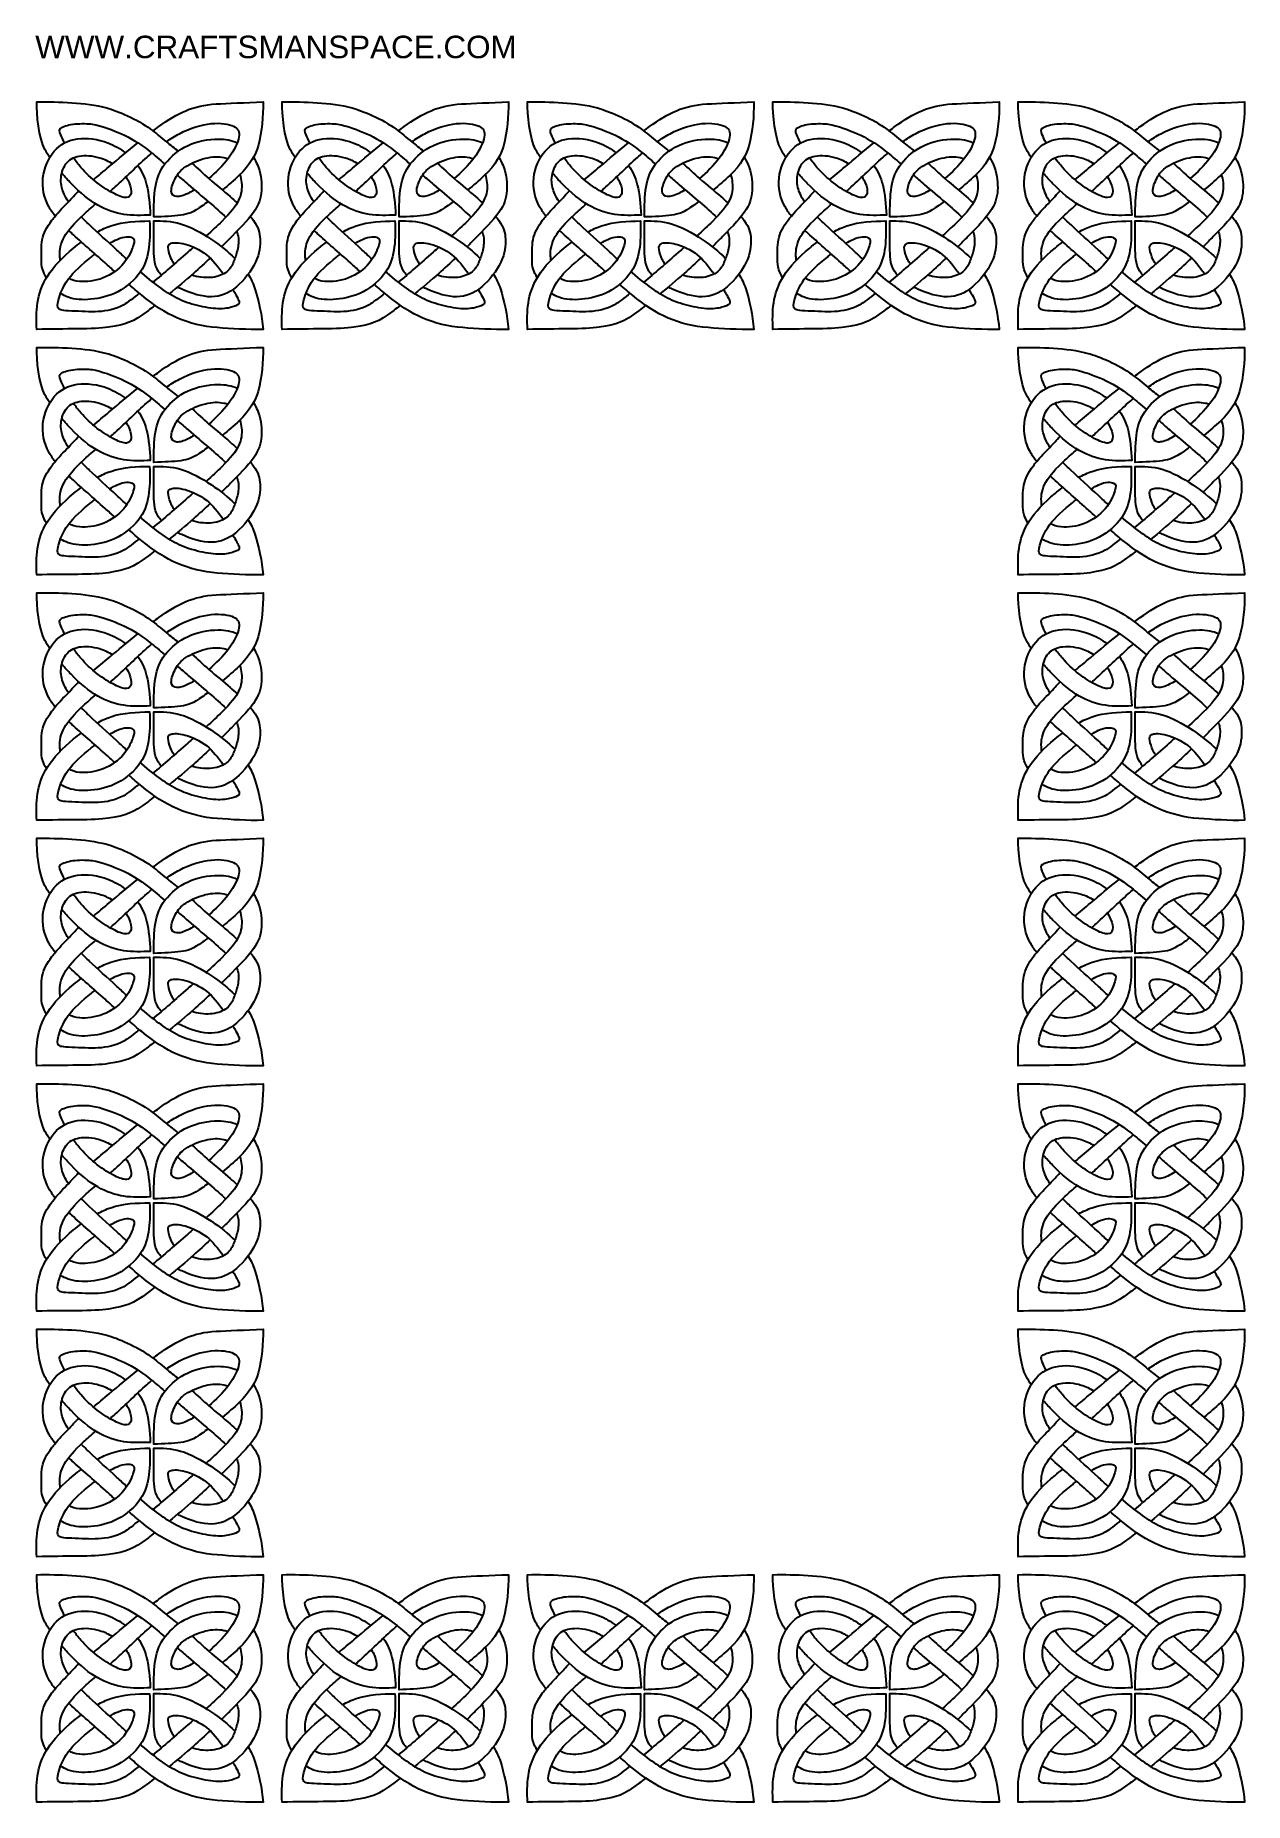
# Model space of a CAD drawing. Header units: millimetres. Extents: x 167 to 430, y 26 to 411.
import ezdxf
from ezdxf.enums import TextEntityAlignment as Align

# ---------------------------------------------------------------- set-up
doc = ezdxf.new("R2010")
doc.units = ezdxf.units.MM
for name, color, linetype in [('Default', 7, 'Continuous'), ('DV1_Default', 7, 'Continuous'), ('DV1_Layer_1', 7, 'Continuous')]:
    doc.layers.add(name, color=color, linetype=linetype)
doc.styles.add('SEACAD_arial_ttfB', font='arial.ttf')

# ---------------------------------------------------------------- blocks, each defined once
blk = doc.blocks.new('SE')
at = {"layer": 'DV1_Layer_1', "color": 7, "linetype": 'Continuous'}
for points, knots in [([(169.98, 384.09), (169.59, 384.67), (169.23, 385.25), (168.92, 385.82), (167.58, 388.24), (167.13, 393.47), (167.13, 396.18), (172.05, 396.22), (177.6, 396.16), (182.39, 394.88), (184.71, 394.26), (189.03, 392.46), (191.97, 390.26), (193.04, 389.46), (194.2, 388.51), (195.39, 387.5)], [0, 0, 0, 0, 0.166667, 0.166667, 0.166667, 0.333333, 0.333333, 0.333333, 0.5, 0.5, 0.5, 0.666667, 0.666667, 0.666667, 1, 1, 1, 1]), ([(192.47, 389.88), (192.91, 390.21), (193.33, 390.52), (193.74, 390.81), (197.81, 393.77), (201.22, 395.47), (206.22, 395.74), (208.73, 395.88), (212.6, 396.03), (216.47, 396.18), (216.5, 393.02), (216.27, 389.87), (215.37, 386.58), (214.92, 384.92), (213.64, 382.38), (211.21, 380.14), (210.13, 379.15), (208.87, 378.05), (207.62, 377)], [0, 0, 0, 0, 0.142857, 0.142857, 0.142857, 0.285714, 0.285714, 0.285714, 0.428571, 0.428571, 0.428571, 0.571429, 0.571429, 0.571429, 0.714286, 0.714286, 0.714286, 1, 1, 1, 1]), ([(223.46, 384.09), (223.07, 384.67), (222.71, 385.25), (222.4, 385.82), (221.06, 388.24), (220.61, 393.47), (220.61, 396.18), (225.53, 396.22), (231.07, 396.16), (235.87, 394.88), (238.19, 394.26), (242.51, 392.46), (245.45, 390.26), (246.52, 389.46), (247.68, 388.51), (248.87, 387.5)], [0, 0, 0, 0, 0.166667, 0.166667, 0.166667, 0.333333, 0.333333, 0.333333, 0.5, 0.5, 0.5, 0.666667, 0.666667, 0.666667, 1, 1, 1, 1]), ([(245.95, 389.88), (246.39, 390.21), (246.81, 390.52), (247.21, 390.81), (251.29, 393.77), (254.7, 395.47), (259.7, 395.74), (262.21, 395.88), (266.08, 396.03), (269.95, 396.18), (269.97, 393.02), (269.75, 389.87), (268.85, 386.58), (268.4, 384.92), (267.12, 382.38), (264.69, 380.14), (263.61, 379.15), (262.35, 378.05), (261.1, 377)], [0, 0, 0, 0, 0.142857, 0.142857, 0.142857, 0.285714, 0.285714, 0.285714, 0.428571, 0.428571, 0.428571, 0.571429, 0.571429, 0.571429, 0.714286, 0.714286, 0.714286, 1, 1, 1, 1]), ([(276.94, 384.09), (276.55, 384.67), (276.19, 385.25), (275.88, 385.82), (274.54, 388.24), (274.09, 393.47), (274.09, 396.18), (279.01, 396.22), (284.55, 396.16), (289.35, 394.88), (291.67, 394.26), (295.99, 392.46), (298.93, 390.26), (299.99, 389.46), (301.16, 388.51), (302.35, 387.5)], [0, 0, 0, 0, 0.166667, 0.166667, 0.166667, 0.333333, 0.333333, 0.333333, 0.5, 0.5, 0.5, 0.666667, 0.666667, 0.666667, 1, 1, 1, 1]), ([(299.43, 389.88), (299.87, 390.21), (300.29, 390.52), (300.69, 390.81), (304.77, 393.77), (308.18, 395.47), (313.18, 395.74), (315.69, 395.88), (319.56, 396.03), (323.43, 396.18), (323.45, 393.02), (323.23, 389.87), (322.33, 386.58), (321.88, 384.92), (320.6, 382.38), (318.17, 380.14), (317.09, 379.15), (315.83, 378.05), (314.58, 377)], [0, 0, 0, 0, 0.142857, 0.142857, 0.142857, 0.285714, 0.285714, 0.285714, 0.428571, 0.428571, 0.428571, 0.571429, 0.571429, 0.571429, 0.714286, 0.714286, 0.714286, 1, 1, 1, 1]), ([(330.42, 384.09), (330.03, 384.67), (329.67, 385.25), (329.36, 385.82), (328.02, 388.24), (327.57, 393.47), (327.57, 396.18), (332.49, 396.22), (338.03, 396.16), (342.83, 394.88), (345.15, 394.26), (349.47, 392.46), (352.41, 390.26), (353.47, 389.46), (354.63, 388.51), (355.83, 387.5)], [0, 0, 0, 0, 0.166667, 0.166667, 0.166667, 0.333333, 0.333333, 0.333333, 0.5, 0.5, 0.5, 0.666667, 0.666667, 0.666667, 1, 1, 1, 1]), ([(352.91, 389.88), (353.34, 390.21), (353.77, 390.52), (354.17, 390.81), (358.25, 393.77), (361.66, 395.47), (366.66, 395.74), (369.17, 395.88), (373.04, 396.03), (376.91, 396.18), (376.93, 393.02), (376.71, 389.87), (375.81, 386.58), (375.35, 384.92), (374.08, 382.38), (371.65, 380.14), (370.57, 379.15), (369.31, 378.05), (368.05, 377)], [0, 0, 0, 0, 0.142857, 0.142857, 0.142857, 0.285714, 0.285714, 0.285714, 0.428571, 0.428571, 0.428571, 0.571429, 0.571429, 0.571429, 0.714286, 0.714286, 0.714286, 1, 1, 1, 1]), ([(383.9, 384.09), (383.51, 384.67), (383.15, 385.25), (382.84, 385.82), (381.5, 388.24), (381.05, 393.47), (381.05, 396.18), (385.97, 396.22), (391.51, 396.16), (396.31, 394.88), (398.63, 394.26), (402.94, 392.46), (405.89, 390.26), (406.95, 389.46), (408.11, 388.51), (409.31, 387.5)], [0, 0, 0, 0, 0.166667, 0.166667, 0.166667, 0.333333, 0.333333, 0.333333, 0.5, 0.5, 0.5, 0.666667, 0.666667, 0.666667, 1, 1, 1, 1]), ([(406.39, 389.88), (406.82, 390.21), (407.25, 390.52), (407.65, 390.81), (411.73, 393.77), (415.14, 395.47), (420.14, 395.74), (422.65, 395.88), (426.52, 396.03), (430.39, 396.18), (430.41, 393.02), (430.19, 389.87), (429.29, 386.58), (428.83, 384.92), (427.56, 382.38), (425.13, 380.14), (424.05, 379.15), (422.79, 378.05), (421.53, 377)], [0, 0, 0, 0, 0.142857, 0.142857, 0.142857, 0.285714, 0.285714, 0.285714, 0.428571, 0.428571, 0.428571, 0.571429, 0.571429, 0.571429, 0.714286, 0.714286, 0.714286, 1, 1, 1, 1]), ([(173.2, 387.25), (172.86, 387.92), (172.57, 388.53), (172.38, 389), (172.03, 389.84), (172, 390.22), (172.54, 390.58), (173.09, 390.93), (174.23, 391.25), (175.55, 391.38), (176.87, 391.52), (178.37, 391.47), (179.23, 391.34), (181.22, 391.04), (183.82, 390.01), (185.62, 389.23), (187.42, 388.46), (189.39, 387.3), (191.8, 385.4), (192.82, 384.59), (193.92, 383.66), (195.08, 382.65)], [0, 0, 0, 0, 0.125, 0.125, 0.125, 0.25, 0.25, 0.25, 0.375, 0.375, 0.375, 0.5, 0.5, 0.5, 0.625, 0.625, 0.625, 0.75, 0.75, 0.75, 1, 1, 1, 1]), ([(195.39, 387.5), (196.33, 388.16), (197.28, 388.76), (198.24, 389.27), (200.64, 390.54), (203.06, 391.25), (207.25, 391.67), (209.02, 391.39), (210.06, 390.9), (211.1, 390.42), (211.41, 389.72), (211.2, 388.54), (210.99, 387.36), (210.27, 385.7), (208.93, 383.93), (207.77, 382.39), (206.12, 380.77), (204.65, 379.48)], [0, 0, 0, 0, 0.142857, 0.142857, 0.142857, 0.285714, 0.285714, 0.428571, 0.428571, 0.428571, 0.571429, 0.571429, 0.571429, 0.714286, 0.714286, 0.714286, 1, 1, 1, 1]), ([(226.68, 387.25), (226.33, 387.92), (226.05, 388.53), (225.86, 389), (225.51, 389.84), (225.47, 390.22), (226.02, 390.58), (226.57, 390.93), (227.71, 391.25), (229.03, 391.38), (230.35, 391.52), (231.84, 391.47), (232.71, 391.34), (234.7, 391.04), (237.3, 390.01), (239.1, 389.23), (240.9, 388.46), (242.87, 387.3), (245.28, 385.4), (246.3, 384.59), (247.4, 383.66), (248.55, 382.65)], [0, 0, 0, 0, 0.125, 0.125, 0.125, 0.25, 0.25, 0.25, 0.375, 0.375, 0.375, 0.5, 0.5, 0.5, 0.625, 0.625, 0.625, 0.75, 0.75, 0.75, 1, 1, 1, 1]), ([(248.87, 387.5), (249.81, 388.16), (250.76, 388.76), (251.72, 389.27), (254.12, 390.54), (256.54, 391.25), (260.73, 391.67), (262.5, 391.39), (263.54, 390.9), (264.57, 390.42), (264.89, 389.72), (264.68, 388.54), (264.47, 387.36), (263.75, 385.7), (262.41, 383.93), (261.24, 382.39), (259.6, 380.77), (258.13, 379.48)], [0, 0, 0, 0, 0.142857, 0.142857, 0.142857, 0.285714, 0.285714, 0.428571, 0.428571, 0.428571, 0.571429, 0.571429, 0.571429, 0.714286, 0.714286, 0.714286, 1, 1, 1, 1]), ([(280.16, 387.25), (279.81, 387.92), (279.53, 388.53), (279.34, 389), (278.99, 389.84), (278.95, 390.22), (279.5, 390.58), (280.05, 390.93), (281.19, 391.25), (282.51, 391.38), (283.83, 391.52), (285.32, 391.47), (286.19, 391.34), (288.18, 391.04), (290.78, 390.01), (292.58, 389.23), (294.38, 388.46), (296.35, 387.3), (298.76, 385.4), (299.78, 384.59), (300.87, 383.66), (302.03, 382.65)], [0, 0, 0, 0, 0.125, 0.125, 0.125, 0.25, 0.25, 0.25, 0.375, 0.375, 0.375, 0.5, 0.5, 0.5, 0.625, 0.625, 0.625, 0.75, 0.75, 0.75, 1, 1, 1, 1]), ([(302.35, 387.5), (303.29, 388.16), (304.24, 388.76), (305.19, 389.27), (307.6, 390.54), (310.02, 391.25), (314.21, 391.67), (315.98, 391.39), (317.01, 390.9), (318.05, 390.42), (318.37, 389.72), (318.16, 388.54), (317.95, 387.36), (317.23, 385.7), (315.89, 383.93), (314.72, 382.39), (313.08, 380.77), (311.61, 379.48)], [0, 0, 0, 0, 0.142857, 0.142857, 0.142857, 0.285714, 0.285714, 0.428571, 0.428571, 0.428571, 0.571429, 0.571429, 0.571429, 0.714286, 0.714286, 0.714286, 1, 1, 1, 1]), ([(333.64, 387.25), (333.29, 387.92), (333.01, 388.53), (332.82, 389), (332.47, 389.84), (332.43, 390.22), (332.98, 390.58), (333.53, 390.93), (334.67, 391.25), (335.99, 391.38), (337.3, 391.52), (338.8, 391.47), (339.67, 391.34), (341.66, 391.04), (344.26, 390.01), (346.06, 389.23), (347.86, 388.46), (349.83, 387.3), (352.24, 385.4), (353.26, 384.59), (354.35, 383.66), (355.51, 382.65)], [0, 0, 0, 0, 0.125, 0.125, 0.125, 0.25, 0.25, 0.25, 0.375, 0.375, 0.375, 0.5, 0.5, 0.5, 0.625, 0.625, 0.625, 0.75, 0.75, 0.75, 1, 1, 1, 1]), ([(355.83, 387.5), (356.77, 388.16), (357.72, 388.76), (358.67, 389.27), (361.08, 390.54), (363.5, 391.25), (367.69, 391.67), (369.45, 391.39), (370.49, 390.9), (371.53, 390.42), (371.84, 389.72), (371.64, 388.54), (371.43, 387.36), (370.71, 385.7), (369.37, 383.93), (368.2, 382.39), (366.56, 380.77), (365.09, 379.48)], [0, 0, 0, 0, 0.142857, 0.142857, 0.142857, 0.285714, 0.285714, 0.428571, 0.428571, 0.428571, 0.571429, 0.571429, 0.571429, 0.714286, 0.714286, 0.714286, 1, 1, 1, 1]), ([(387.12, 387.25), (386.77, 387.92), (386.49, 388.53), (386.3, 389), (385.95, 389.84), (385.91, 390.22), (386.46, 390.58), (387.01, 390.93), (388.15, 391.25), (389.47, 391.38), (390.78, 391.52), (392.28, 391.47), (393.15, 391.34), (395.14, 391.04), (397.74, 390.01), (399.54, 389.23), (401.34, 388.46), (403.31, 387.3), (405.72, 385.4), (406.74, 384.59), (407.83, 383.66), (408.99, 382.65)], [0, 0, 0, 0, 0.125, 0.125, 0.125, 0.25, 0.25, 0.25, 0.375, 0.375, 0.375, 0.5, 0.5, 0.5, 0.625, 0.625, 0.625, 0.75, 0.75, 0.75, 1, 1, 1, 1]), ([(409.31, 387.5), (410.25, 388.16), (411.2, 388.76), (412.15, 389.27), (414.56, 390.54), (416.98, 391.25), (421.17, 391.67), (422.93, 391.39), (423.97, 390.9), (425.01, 390.42), (425.32, 389.72), (425.12, 388.54), (424.91, 387.36), (424.19, 385.7), (422.85, 383.93), (421.68, 382.39), (420.04, 380.77), (418.57, 379.48)], [0, 0, 0, 0, 0.142857, 0.142857, 0.142857, 0.285714, 0.285714, 0.428571, 0.428571, 0.428571, 0.571429, 0.571429, 0.571429, 0.714286, 0.714286, 0.714286, 1, 1, 1, 1]), ([(171.17, 371.32), (170.64, 371.98), (170.18, 372.66), (169.8, 373.35), (168.69, 375.35), (168.26, 377.51), (168.5, 379.66), (168.74, 381.81), (169.65, 383.94), (170.97, 385.46), (172.28, 386.97), (173.99, 387.87), (176.04, 388.15), (178.09, 388.44), (180.47, 388.11), (182.65, 387.27), (184.05, 386.73), (185.36, 385.97), (186.5, 385.09)], [0, 0, 0, 0, 0.142857, 0.142857, 0.142857, 0.285714, 0.285714, 0.285714, 0.428571, 0.428571, 0.428571, 0.571429, 0.571429, 0.571429, 0.714286, 0.714286, 0.714286, 1, 1, 1, 1]), ([(179.5, 379.23), (180.54, 380.11), (181.68, 381.06), (182.95, 382.12), (184.85, 383.72), (187.05, 385.56), (189.19, 387.29)], [0, 0, 0, 0, 0.333333, 0.333333, 0.333333, 1, 1, 1, 1]), ([(204.5, 374.49), (204.08, 374.17), (203.68, 373.87), (203.32, 373.61), (201.15, 372.06), (200.13, 371.71), (198.54, 371.5), (196.96, 371.28), (194.8, 371.2), (192.64, 371.12), (192.66, 373.44), (192.68, 375.76), (193.01, 377.7), (193.33, 379.65), (193.97, 381.22), (195.15, 382.75), (196.33, 384.27), (198.06, 385.75), (200.12, 386.71), (202.18, 387.67), (204.58, 388.11), (206.68, 388.11), (208.24, 388.1), (209.64, 387.85), (210.85, 387.31)], [0, 0, 0, 0, 0.111111, 0.111111, 0.111111, 0.222222, 0.222222, 0.222222, 0.333333, 0.333333, 0.333333, 0.444444, 0.444444, 0.444444, 0.555556, 0.555556, 0.555556, 0.666667, 0.666667, 0.666667, 0.777778, 0.777778, 0.777778, 1, 1, 1, 1]), ([(224.65, 371.32), (224.12, 371.98), (223.66, 372.66), (223.27, 373.35), (222.17, 375.35), (221.73, 377.51), (221.98, 379.66), (222.22, 381.81), (223.13, 383.94), (225.76, 386.97), (227.47, 387.87), (229.52, 388.15), (231.57, 388.44), (233.95, 388.11), (236.13, 387.27), (237.53, 386.73), (238.84, 385.97), (239.98, 385.09)], [0, 0, 0, 0, 0.142857, 0.142857, 0.142857, 0.285714, 0.285714, 0.285714, 0.428571, 0.428571, 0.571429, 0.571429, 0.571429, 0.714286, 0.714286, 0.714286, 1, 1, 1, 1]), ([(232.98, 379.23), (234.02, 380.11), (235.16, 381.06), (236.43, 382.12), (238.33, 383.72), (240.53, 385.56), (242.67, 387.29)], [0, 0, 0, 0, 0.333333, 0.333333, 0.333333, 1, 1, 1, 1]), ([(257.98, 374.49), (257.56, 374.17), (257.16, 373.87), (256.8, 373.61), (254.63, 372.06), (253.61, 371.71), (252.02, 371.5), (250.44, 371.28), (248.28, 371.2), (246.12, 371.12), (246.14, 373.44), (246.16, 375.76), (246.49, 377.7), (246.81, 379.65), (247.45, 381.22), (248.63, 382.75), (249.81, 384.27), (251.54, 385.75), (253.6, 386.71), (255.66, 387.67), (258.06, 388.11), (260.15, 388.11), (261.72, 388.1), (263.12, 387.85), (264.33, 387.31)], [0, 0, 0, 0, 0.111111, 0.111111, 0.111111, 0.222222, 0.222222, 0.222222, 0.333333, 0.333333, 0.333333, 0.444444, 0.444444, 0.444444, 0.555556, 0.555556, 0.555556, 0.666667, 0.666667, 0.666667, 0.777778, 0.777778, 0.777778, 1, 1, 1, 1]), ([(278.13, 371.32), (277.6, 371.98), (277.14, 372.66), (276.75, 373.35), (275.65, 375.35), (275.21, 377.51), (275.45, 379.66), (275.7, 381.81), (276.61, 383.94), (279.24, 386.97), (280.95, 387.87), (285.05, 388.44), (287.43, 388.11), (289.61, 387.27), (291.01, 386.73), (292.32, 385.97), (293.46, 385.09)], [0, 0, 0, 0, 0.142857, 0.142857, 0.142857, 0.285714, 0.285714, 0.285714, 0.428571, 0.428571, 0.571429, 0.571429, 0.714286, 0.714286, 0.714286, 1, 1, 1, 1]), ([(286.46, 379.23), (287.5, 380.11), (288.64, 381.06), (289.91, 382.12), (291.81, 383.72), (294.01, 385.56), (296.15, 387.29)], [0, 0, 0, 0, 0.333333, 0.333333, 0.333333, 1, 1, 1, 1]), ([(311.46, 374.49), (311.04, 374.17), (310.64, 373.87), (310.27, 373.61), (308.11, 372.06), (307.09, 371.71), (305.5, 371.5), (303.92, 371.28), (301.76, 371.2), (299.6, 371.12), (299.62, 373.44), (299.64, 375.76), (300.29, 379.65), (300.93, 381.22), (302.11, 382.75), (303.29, 384.27), (305.02, 385.75), (307.08, 386.71), (309.14, 387.67), (311.53, 388.11), (313.63, 388.11), (315.2, 388.1), (316.6, 387.85), (317.81, 387.31)], [0, 0, 0, 0, 0.111111, 0.111111, 0.111111, 0.222222, 0.222222, 0.222222, 0.333333, 0.333333, 0.333333, 0.444444, 0.444444, 0.555556, 0.555556, 0.555556, 0.666667, 0.666667, 0.666667, 0.777778, 0.777778, 0.777778, 1, 1, 1, 1]), ([(331.61, 371.32), (331.08, 371.98), (330.62, 372.66), (330.23, 373.35), (329.13, 375.35), (328.69, 377.51), (328.93, 379.66), (329.18, 381.81), (330.09, 383.94), (331.41, 385.46), (332.72, 386.97), (334.43, 387.87), (338.53, 388.44), (340.91, 388.11), (343.09, 387.27), (344.49, 386.73), (345.8, 385.97), (346.94, 385.09)], [0, 0, 0, 0, 0.142857, 0.142857, 0.142857, 0.285714, 0.285714, 0.285714, 0.428571, 0.428571, 0.428571, 0.571429, 0.571429, 0.714286, 0.714286, 0.714286, 1, 1, 1, 1]), ([(339.94, 379.23), (340.98, 380.11), (342.12, 381.06), (343.39, 382.12), (345.29, 383.72), (347.49, 385.56), (349.62, 387.29)], [0, 0, 0, 0, 0.333333, 0.333333, 0.333333, 1, 1, 1, 1]), ([(364.94, 374.49), (364.52, 374.17), (364.12, 373.87), (363.75, 373.61), (361.59, 372.06), (360.57, 371.71), (358.98, 371.5), (357.39, 371.28), (355.24, 371.2), (353.08, 371.12), (353.1, 373.44), (353.12, 375.76), (353.77, 379.65), (354.41, 381.22), (356.77, 384.27), (358.5, 385.75), (360.56, 386.71), (362.62, 387.67), (365.01, 388.11), (367.11, 388.11), (368.68, 388.1), (370.08, 387.85), (371.29, 387.31)], [0, 0, 0, 0, 0.111111, 0.111111, 0.111111, 0.222222, 0.222222, 0.222222, 0.333333, 0.333333, 0.333333, 0.444444, 0.444444, 0.555556, 0.555556, 0.666667, 0.666667, 0.666667, 0.777778, 0.777778, 0.777778, 1, 1, 1, 1]), ([(385.09, 371.32), (384.56, 371.98), (384.09, 372.66), (383.71, 373.35), (382.61, 375.35), (382.17, 377.51), (382.41, 379.66), (382.65, 381.81), (383.57, 383.94), (384.88, 385.46), (386.2, 386.97), (387.91, 387.87), (389.96, 388.15), (392, 388.44), (394.39, 388.11), (396.57, 387.27), (397.97, 386.73), (399.28, 385.97), (400.42, 385.09)], [0, 0, 0, 0, 0.142857, 0.142857, 0.142857, 0.285714, 0.285714, 0.285714, 0.428571, 0.428571, 0.428571, 0.571429, 0.571429, 0.571429, 0.714286, 0.714286, 0.714286, 1, 1, 1, 1]), ([(393.42, 379.23), (394.45, 380.11), (395.6, 381.06), (396.87, 382.12), (398.77, 383.72), (400.97, 385.56), (403.1, 387.29)], [0, 0, 0, 0, 0.333333, 0.333333, 0.333333, 1, 1, 1, 1]), ([(418.42, 374.49), (418, 374.17), (417.6, 373.87), (417.23, 373.61), (415.07, 372.06), (414.05, 371.71), (412.46, 371.5), (410.87, 371.28), (408.72, 371.2), (406.56, 371.12), (406.58, 373.44), (406.6, 375.76), (407.25, 379.65), (407.89, 381.22), (409.07, 382.75), (410.25, 384.27), (411.97, 385.75), (414.04, 386.71), (416.1, 387.67), (418.49, 388.11), (420.59, 388.11), (422.16, 388.1), (423.56, 387.85), (424.77, 387.31)], [0, 0, 0, 0, 0.111111, 0.111111, 0.111111, 0.222222, 0.222222, 0.222222, 0.333333, 0.333333, 0.333333, 0.444444, 0.444444, 0.555556, 0.555556, 0.555556, 0.666667, 0.666667, 0.666667, 0.777778, 0.777778, 0.777778, 1, 1, 1, 1]), ([(174.06, 374.41), (173.69, 374.97), (173.39, 375.51), (173.13, 376.07), (172.7, 377.03), (172.38, 378.05), (172.41, 379.22), (172.44, 380.4), (172.82, 381.73), (173.49, 382.67), (174.15, 383.61), (175.11, 384.16), (176.4, 384.39), (177.68, 384.61), (179.3, 384.5), (180.85, 384.03), (181.84, 383.72), (182.81, 383.27), (183.66, 382.72)], [0, 0, 0, 0, 0.142857, 0.142857, 0.142857, 0.285714, 0.285714, 0.285714, 0.428571, 0.428571, 0.428571, 0.571429, 0.571429, 0.571429, 0.714286, 0.714286, 0.714286, 1, 1, 1, 1]), ([(189.19, 382.32), (190.08, 381.06), (190.69, 379.67), (191.08, 378.14), (191.6, 376.11), (191.74, 373.83), (191.89, 371.54), (189.98, 371.46), (188.07, 371.39), (186.16, 371.68), (184.24, 371.97), (182.32, 372.63), (180.43, 373.71), (178.54, 374.79), (176.68, 376.31), (174.62, 378.44), (173.96, 379.13), (173.27, 379.88), (172.61, 380.66)], [0, 0, 0, 0, 0.142857, 0.142857, 0.142857, 0.285714, 0.285714, 0.285714, 0.428571, 0.428571, 0.428571, 0.571429, 0.571429, 0.571429, 0.714286, 0.714286, 0.714286, 1, 1, 1, 1]), ([(186.58, 379.86), (186.87, 379.42), (187.09, 378.99), (187.27, 378.59), (187.69, 377.63), (187.79, 376.87), (187.69, 376.31), (187.59, 375.75), (187.27, 375.39), (186.69, 375.35), (186.1, 375.3), (185.24, 375.58), (184.13, 376.14), (183.01, 376.7), (181.64, 377.54), (180.34, 378.55), (179.04, 379.56), (177.81, 380.74), (176.76, 381.93), (176.16, 382.62), (175.63, 383.31), (175.13, 384.02)], [0, 0, 0, 0, 0.125, 0.125, 0.125, 0.25, 0.25, 0.25, 0.375, 0.375, 0.375, 0.5, 0.5, 0.5, 0.625, 0.625, 0.625, 0.75, 0.75, 0.75, 1, 1, 1, 1]), ([(183.12, 376.68), (183.48, 377), (183.85, 377.33), (184.21, 377.66), (186.6, 379.82), (188.82, 382.05), (191.13, 384.1), (191.5, 384.42), (191.87, 384.74), (192.24, 385.05)], [0, 0, 0, 0, 0.25, 0.25, 0.25, 0.5, 0.5, 0.5, 1, 1, 1, 1]), ([(201.48, 377.05), (200.99, 376.73), (200.54, 376.47), (200.12, 376.26), (199.09, 375.74), (198.31, 375.51), (197.66, 375.57), (197.01, 375.63), (196.51, 375.97), (196.47, 376.73), (196.44, 377.49), (196.88, 378.68), (197.4, 379.64), (197.92, 380.61), (198.52, 381.36), (199.63, 382.09), (200.74, 382.82), (202.37, 383.54), (203.89, 383.91), (205.4, 384.29), (206.81, 384.32), (207.95, 384.06), (208.26, 383.98), (208.54, 383.89), (208.81, 383.77)], [0, 0, 0, 0, 0.111111, 0.111111, 0.111111, 0.222222, 0.222222, 0.222222, 0.333333, 0.333333, 0.333333, 0.444444, 0.444444, 0.444444, 0.555556, 0.555556, 0.555556, 0.666667, 0.666667, 0.666667, 0.777778, 0.777778, 0.777778, 1, 1, 1, 1]), ([(214.38, 384.18), (214.61, 383.78), (215.07, 382.91), (215.24, 382.49), (215.91, 380.85), (216.16, 379.09), (216.14, 377.48), (216.12, 375.86), (215.83, 374.39), (214.79, 372.72), (213.74, 371.05), (211.94, 369.18), (209.66, 366.87), (208.97, 366.16), (208.23, 365.41), (207.44, 364.63)], [0, 0, 0, 0, 0.166667, 0.166667, 0.166667, 0.333333, 0.333333, 0.333333, 0.5, 0.5, 0.5, 0.666667, 0.666667, 0.666667, 1, 1, 1, 1]), ([(227.54, 374.41), (227.16, 374.97), (226.87, 375.51), (226.61, 376.07), (226.18, 377.03), (225.86, 378.05), (225.89, 379.22), (225.92, 380.4), (226.3, 381.73), (226.97, 382.67), (227.63, 383.61), (228.59, 384.16), (229.87, 384.39), (231.16, 384.61), (232.78, 384.5), (234.33, 384.03), (235.32, 383.72), (236.29, 383.27), (237.14, 382.72)], [0, 0, 0, 0, 0.142857, 0.142857, 0.142857, 0.285714, 0.285714, 0.285714, 0.428571, 0.428571, 0.428571, 0.571429, 0.571429, 0.571429, 0.714286, 0.714286, 0.714286, 1, 1, 1, 1]), ([(242.67, 382.32), (243.56, 381.06), (244.17, 379.67), (244.56, 378.14), (245.08, 376.11), (245.22, 373.83), (245.37, 371.54), (243.46, 371.46), (241.55, 371.39), (239.64, 371.68), (237.72, 371.97), (235.8, 372.63), (232.02, 374.79), (230.16, 376.31), (228.1, 378.44), (227.44, 379.13), (226.75, 379.88), (226.09, 380.66)], [0, 0, 0, 0, 0.142857, 0.142857, 0.142857, 0.285714, 0.285714, 0.285714, 0.428571, 0.428571, 0.428571, 0.571429, 0.571429, 0.714286, 0.714286, 0.714286, 1, 1, 1, 1]), ([(240.06, 379.86), (240.34, 379.42), (240.57, 378.99), (240.75, 378.59), (241.17, 377.63), (241.27, 376.87), (241.17, 376.31), (241.07, 375.75), (240.75, 375.39), (240.17, 375.35), (239.58, 375.3), (238.72, 375.58), (237.61, 376.14), (236.49, 376.7), (235.12, 377.54), (233.82, 378.55), (232.52, 379.56), (231.28, 380.74), (230.24, 381.93), (229.64, 382.62), (229.11, 383.31), (228.61, 384.02)], [0, 0, 0, 0, 0.125, 0.125, 0.125, 0.25, 0.25, 0.25, 0.375, 0.375, 0.375, 0.5, 0.5, 0.5, 0.625, 0.625, 0.625, 0.75, 0.75, 0.75, 1, 1, 1, 1]), ([(236.6, 376.68), (236.96, 377), (237.33, 377.33), (237.69, 377.66), (240.08, 379.82), (242.3, 382.05), (244.61, 384.1), (244.98, 384.42), (245.34, 384.74), (245.71, 385.05)], [0, 0, 0, 0, 0.25, 0.25, 0.25, 0.5, 0.5, 0.5, 1, 1, 1, 1]), ([(254.96, 377.05), (254.47, 376.73), (254.02, 376.47), (253.6, 376.26), (252.57, 375.74), (251.79, 375.51), (251.14, 375.57), (250.49, 375.63), (249.98, 375.97), (249.95, 376.73), (249.92, 377.49), (250.36, 378.68), (250.88, 379.64), (251.4, 380.61), (252, 381.36), (253.11, 382.09), (254.22, 382.82), (255.85, 383.54), (257.37, 383.91), (258.88, 384.29), (260.29, 384.32), (261.43, 384.06), (261.74, 383.98), (262.02, 383.89), (262.29, 383.77)], [0, 0, 0, 0, 0.111111, 0.111111, 0.111111, 0.222222, 0.222222, 0.222222, 0.333333, 0.333333, 0.333333, 0.444444, 0.444444, 0.444444, 0.555556, 0.555556, 0.555556, 0.666667, 0.666667, 0.666667, 0.777778, 0.777778, 0.777778, 1, 1, 1, 1]), ([(267.86, 384.18), (268.08, 383.78), (268.55, 382.91), (268.72, 382.49), (269.39, 380.85), (269.64, 379.09), (269.62, 377.48), (269.6, 375.86), (269.31, 374.39), (268.27, 372.72), (267.22, 371.05), (265.42, 369.18), (263.14, 366.87), (262.44, 366.16), (261.71, 365.41), (260.92, 364.63)], [0, 0, 0, 0, 0.166667, 0.166667, 0.166667, 0.333333, 0.333333, 0.333333, 0.5, 0.5, 0.5, 0.666667, 0.666667, 0.666667, 1, 1, 1, 1]), ([(281.02, 374.41), (280.64, 374.97), (280.35, 375.51), (280.09, 376.07), (279.66, 377.03), (279.34, 378.05), (279.4, 380.4), (279.78, 381.73), (280.45, 382.67), (281.11, 383.61), (282.07, 384.16), (283.35, 384.39), (284.64, 384.61), (286.26, 384.5), (287.81, 384.03), (288.8, 383.72), (289.77, 383.27), (290.62, 382.72)], [0, 0, 0, 0, 0.142857, 0.142857, 0.142857, 0.285714, 0.285714, 0.428571, 0.428571, 0.428571, 0.571429, 0.571429, 0.571429, 0.714286, 0.714286, 0.714286, 1, 1, 1, 1]), ([(296.14, 382.32), (297.04, 381.06), (297.65, 379.67), (298.04, 378.14), (298.56, 376.11), (298.7, 373.83), (298.85, 371.54), (296.94, 371.46), (295.03, 371.39), (293.12, 371.68), (291.2, 371.97), (289.28, 372.63), (285.5, 374.79), (283.64, 376.31), (281.58, 378.44), (280.91, 379.13), (280.23, 379.88), (279.57, 380.66)], [0, 0, 0, 0, 0.142857, 0.142857, 0.142857, 0.285714, 0.285714, 0.285714, 0.428571, 0.428571, 0.428571, 0.571429, 0.571429, 0.714286, 0.714286, 0.714286, 1, 1, 1, 1]), ([(293.54, 379.86), (293.82, 379.42), (294.05, 378.99), (294.23, 378.59), (294.65, 377.63), (294.75, 376.87), (294.65, 376.31), (294.54, 375.75), (294.23, 375.39), (293.64, 375.35), (293.06, 375.3), (292.2, 375.58), (291.09, 376.14), (289.97, 376.7), (288.6, 377.54), (287.3, 378.55), (286, 379.56), (284.76, 380.74), (283.72, 381.93), (283.12, 382.62), (282.58, 383.31), (282.09, 384.02)], [0, 0, 0, 0, 0.125, 0.125, 0.125, 0.25, 0.25, 0.25, 0.375, 0.375, 0.375, 0.5, 0.5, 0.5, 0.625, 0.625, 0.625, 0.75, 0.75, 0.75, 1, 1, 1, 1]), ([(290.08, 376.68), (290.44, 377), (290.81, 377.33), (291.17, 377.66), (293.55, 379.82), (295.78, 382.05), (298.09, 384.1), (298.45, 384.42), (298.82, 384.74), (299.19, 385.05)], [0, 0, 0, 0, 0.25, 0.25, 0.25, 0.5, 0.5, 0.5, 1, 1, 1, 1]), ([(308.44, 377.05), (307.95, 376.73), (307.49, 376.47), (307.08, 376.26), (306.05, 375.74), (305.27, 375.51), (304.62, 375.57), (303.97, 375.63), (303.46, 375.97), (303.43, 376.73), (303.4, 377.49), (303.84, 378.68), (304.36, 379.64), (304.88, 380.61), (305.48, 381.36), (306.59, 382.09), (307.7, 382.82), (309.33, 383.54), (310.84, 383.91), (312.36, 384.29), (313.77, 384.32), (314.91, 384.06), (315.21, 383.98), (315.5, 383.89), (315.77, 383.77)], [0, 0, 0, 0, 0.111111, 0.111111, 0.111111, 0.222222, 0.222222, 0.222222, 0.333333, 0.333333, 0.333333, 0.444444, 0.444444, 0.444444, 0.555556, 0.555556, 0.555556, 0.666667, 0.666667, 0.666667, 0.777778, 0.777778, 0.777778, 1, 1, 1, 1]), ([(321.34, 384.18), (321.56, 383.78), (322.03, 382.91), (322.2, 382.49), (322.87, 380.85), (323.12, 379.09), (323.1, 377.48), (323.08, 375.86), (322.79, 374.39), (321.75, 372.72), (320.7, 371.05), (318.9, 369.18), (316.62, 366.87), (315.92, 366.16), (315.18, 365.41), (314.4, 364.63)], [0, 0, 0, 0, 0.166667, 0.166667, 0.166667, 0.333333, 0.333333, 0.333333, 0.5, 0.5, 0.5, 0.666667, 0.666667, 0.666667, 1, 1, 1, 1]), ([(334.49, 374.41), (334.12, 374.97), (333.83, 375.51), (333.57, 376.07), (333.14, 377.03), (332.82, 378.05), (332.88, 380.4), (333.26, 381.73), (333.92, 382.67), (334.59, 383.61), (335.55, 384.16), (336.83, 384.39), (338.12, 384.61), (339.74, 384.5), (341.29, 384.03), (342.28, 383.72), (343.25, 383.27), (344.1, 382.72)], [0, 0, 0, 0, 0.142857, 0.142857, 0.142857, 0.285714, 0.285714, 0.428571, 0.428571, 0.428571, 0.571429, 0.571429, 0.571429, 0.714286, 0.714286, 0.714286, 1, 1, 1, 1]), ([(349.62, 382.32), (350.52, 381.06), (351.13, 379.67), (351.52, 378.14), (352.04, 376.11), (352.18, 373.83), (352.33, 371.54), (350.42, 371.46), (348.51, 371.39), (346.6, 371.68), (344.68, 371.97), (342.76, 372.63), (338.98, 374.79), (337.12, 376.31), (335.06, 378.44), (334.39, 379.13), (333.71, 379.88), (333.04, 380.66)], [0, 0, 0, 0, 0.142857, 0.142857, 0.142857, 0.285714, 0.285714, 0.285714, 0.428571, 0.428571, 0.428571, 0.571429, 0.571429, 0.714286, 0.714286, 0.714286, 1, 1, 1, 1]), ([(347.02, 379.86), (347.3, 379.42), (347.53, 378.99), (347.71, 378.59), (348.12, 377.63), (348.23, 376.87), (348.13, 376.31), (348.02, 375.75), (347.71, 375.39), (347.12, 375.35), (346.54, 375.3), (345.68, 375.58), (344.57, 376.14), (343.45, 376.7), (342.08, 377.54), (340.78, 378.55), (339.48, 379.56), (338.24, 380.74), (337.2, 381.93), (336.6, 382.62), (336.06, 383.31), (335.57, 384.02)], [0, 0, 0, 0, 0.125, 0.125, 0.125, 0.25, 0.25, 0.25, 0.375, 0.375, 0.375, 0.5, 0.5, 0.5, 0.625, 0.625, 0.625, 0.75, 0.75, 0.75, 1, 1, 1, 1]), ([(343.56, 376.68), (343.92, 377), (344.29, 377.33), (344.65, 377.66), (347.03, 379.82), (349.26, 382.05), (351.57, 384.1), (351.93, 384.42), (352.3, 384.74), (352.67, 385.05)], [0, 0, 0, 0, 0.25, 0.25, 0.25, 0.5, 0.5, 0.5, 1, 1, 1, 1]), ([(361.92, 377.05), (361.42, 376.73), (360.97, 376.47), (360.56, 376.26), (359.53, 375.74), (358.75, 375.51), (358.1, 375.57), (357.45, 375.63), (356.94, 375.97), (356.91, 376.73), (356.88, 377.49), (357.32, 378.68), (357.84, 379.64), (358.36, 380.61), (358.95, 381.36), (360.07, 382.09), (361.18, 382.82), (362.81, 383.54), (364.32, 383.91), (365.84, 384.29), (367.25, 384.32), (368.39, 384.06), (368.69, 383.98), (368.98, 383.89), (369.25, 383.77)], [0, 0, 0, 0, 0.111111, 0.111111, 0.111111, 0.222222, 0.222222, 0.222222, 0.333333, 0.333333, 0.333333, 0.444444, 0.444444, 0.444444, 0.555556, 0.555556, 0.555556, 0.666667, 0.666667, 0.666667, 0.777778, 0.777778, 0.777778, 1, 1, 1, 1]), ([(374.82, 384.18), (375.04, 383.78), (375.5, 382.91), (375.68, 382.49), (376.35, 380.85), (376.6, 379.09), (376.58, 377.48), (376.56, 375.86), (376.27, 374.39), (375.22, 372.72), (374.18, 371.05), (372.38, 369.18), (370.1, 366.87), (369.4, 366.16), (368.66, 365.41), (367.88, 364.63)], [0, 0, 0, 0, 0.166667, 0.166667, 0.166667, 0.333333, 0.333333, 0.333333, 0.5, 0.5, 0.5, 0.666667, 0.666667, 0.666667, 1, 1, 1, 1]), ([(387.97, 374.41), (387.6, 374.97), (387.31, 375.51), (387.05, 376.07), (386.62, 377.03), (386.3, 378.05), (386.33, 379.22), (386.36, 380.4), (386.74, 381.73), (387.4, 382.67), (388.07, 383.61), (389.03, 384.16), (390.31, 384.39), (391.6, 384.61), (393.22, 384.5), (394.77, 384.03), (395.76, 383.72), (396.72, 383.27), (397.58, 382.72)], [0, 0, 0, 0, 0.142857, 0.142857, 0.142857, 0.285714, 0.285714, 0.285714, 0.428571, 0.428571, 0.428571, 0.571429, 0.571429, 0.571429, 0.714286, 0.714286, 0.714286, 1, 1, 1, 1]), ([(403.1, 382.32), (404, 381.06), (404.6, 379.67), (405, 378.14), (405.52, 376.11), (405.66, 373.83), (405.8, 371.54), (403.9, 371.46), (401.99, 371.39), (400.08, 371.68), (398.16, 371.97), (396.24, 372.63), (394.35, 373.71), (392.46, 374.79), (390.6, 376.31), (388.53, 378.44), (387.87, 379.13), (387.19, 379.88), (386.52, 380.66)], [0, 0, 0, 0, 0.142857, 0.142857, 0.142857, 0.285714, 0.285714, 0.285714, 0.428571, 0.428571, 0.428571, 0.571429, 0.571429, 0.571429, 0.714286, 0.714286, 0.714286, 1, 1, 1, 1]), ([(400.5, 379.86), (400.78, 379.42), (401.01, 378.99), (401.18, 378.59), (401.6, 377.63), (401.71, 376.87), (401.61, 376.31), (401.5, 375.75), (401.19, 375.39), (400.6, 375.35), (400.02, 375.3), (399.16, 375.58), (398.04, 376.14), (396.93, 376.7), (395.56, 377.54), (394.26, 378.55), (392.96, 379.56), (391.72, 380.74), (390.68, 381.93), (390.08, 382.62), (389.54, 383.31), (389.05, 384.02)], [0, 0, 0, 0, 0.125, 0.125, 0.125, 0.25, 0.25, 0.25, 0.375, 0.375, 0.375, 0.5, 0.5, 0.5, 0.625, 0.625, 0.625, 0.75, 0.75, 0.75, 1, 1, 1, 1]), ([(397.03, 376.68), (397.4, 377), (397.77, 377.33), (398.13, 377.66), (400.51, 379.82), (402.74, 382.05), (405.05, 384.1), (405.41, 384.42), (405.78, 384.74), (406.15, 385.05)], [0, 0, 0, 0, 0.25, 0.25, 0.25, 0.5, 0.5, 0.5, 1, 1, 1, 1]), ([(415.4, 377.05), (414.9, 376.73), (414.45, 376.47), (414.04, 376.26), (413.01, 375.74), (412.22, 375.51), (411.58, 375.57), (410.93, 375.63), (410.42, 375.97), (410.39, 376.73), (410.36, 377.49), (410.8, 378.68), (411.32, 379.64), (411.84, 380.61), (412.43, 381.36), (413.55, 382.09), (414.66, 382.82), (416.29, 383.54), (417.8, 383.91), (419.32, 384.29), (420.73, 384.32), (421.87, 384.06), (422.17, 383.98), (422.46, 383.89), (422.73, 383.77)], [0, 0, 0, 0, 0.111111, 0.111111, 0.111111, 0.222222, 0.222222, 0.222222, 0.333333, 0.333333, 0.333333, 0.444444, 0.444444, 0.444444, 0.555556, 0.555556, 0.555556, 0.666667, 0.666667, 0.666667, 0.777778, 0.777778, 0.777778, 1, 1, 1, 1]), ([(428.3, 384.18), (428.52, 383.78), (428.98, 382.91), (429.16, 382.49), (429.83, 380.85), (430.08, 379.09), (430.06, 377.48), (430.04, 375.86), (429.75, 374.39), (428.7, 372.72), (427.66, 371.05), (425.85, 369.18), (423.58, 366.87), (422.88, 366.16), (422.14, 365.41), (421.36, 364.63)], [0, 0, 0, 0, 0.166667, 0.166667, 0.166667, 0.333333, 0.333333, 0.333333, 0.5, 0.5, 0.5, 0.666667, 0.666667, 0.666667, 1, 1, 1, 1]), ([(197.77, 380.27), (198.55, 379.59), (199.34, 378.89), (200.15, 378.19), (203.19, 375.57), (206.43, 372.95), (208.35, 371.07)], [0, 0, 0, 0, 0.333333, 0.333333, 0.333333, 1, 1, 1, 1]), ([(211.44, 380.35), (211.61, 379.79), (211.72, 379.2), (211.78, 378.62), (211.92, 377.31), (211.77, 376.08), (211.14, 374.77), (210.51, 373.46), (209.4, 372.08), (207.47, 370.17), (206.5, 369.22), (205.32, 368.13), (204.05, 366.98)], [0, 0, 0, 0, 0.2, 0.2, 0.2, 0.4, 0.4, 0.4, 0.6, 0.6, 0.6, 1, 1, 1, 1]), ([(204.65, 379.48), (206.39, 378.03), (207.9, 376.78), (209.3, 375.55), (209.83, 375.08), (210.34, 374.62), (210.82, 374.17)], [0, 0, 0, 0, 0.333333, 0.333333, 0.333333, 1, 1, 1, 1]), ([(251.25, 380.27), (252.02, 379.59), (252.82, 378.89), (253.63, 378.19), (256.67, 375.57), (259.91, 372.95), (261.83, 371.07)], [0, 0, 0, 0, 0.333333, 0.333333, 0.333333, 1, 1, 1, 1]), ([(264.92, 380.35), (265.08, 379.79), (265.2, 379.2), (265.26, 378.62), (265.39, 377.31), (265.25, 376.08), (264.62, 374.77), (263.99, 373.46), (262.88, 372.08), (260.95, 370.17), (259.98, 369.22), (258.8, 368.13), (257.53, 366.98)], [0, 0, 0, 0, 0.2, 0.2, 0.2, 0.4, 0.4, 0.4, 0.6, 0.6, 0.6, 1, 1, 1, 1]), ([(258.13, 379.48), (259.87, 378.03), (261.38, 376.78), (262.78, 375.55), (263.31, 375.08), (263.82, 374.62), (264.3, 374.17)], [0, 0, 0, 0, 0.333333, 0.333333, 0.333333, 1, 1, 1, 1]), ([(304.73, 380.27), (305.5, 379.59), (306.3, 378.89), (307.11, 378.19), (310.15, 375.57), (313.39, 372.95), (315.31, 371.07)], [0, 0, 0, 0, 0.333333, 0.333333, 0.333333, 1, 1, 1, 1]), ([(318.4, 380.35), (318.56, 379.79), (318.68, 379.2), (318.74, 378.62), (318.87, 377.31), (318.73, 376.08), (318.1, 374.77), (317.47, 373.46), (316.36, 372.08), (314.42, 370.17), (313.46, 369.22), (312.28, 368.13), (311.01, 366.98)], [0, 0, 0, 0, 0.2, 0.2, 0.2, 0.4, 0.4, 0.4, 0.6, 0.6, 0.6, 1, 1, 1, 1]), ([(311.61, 379.48), (313.35, 378.03), (314.86, 376.78), (316.26, 375.55), (316.79, 375.08), (317.3, 374.62), (317.78, 374.17)], [0, 0, 0, 0, 0.333333, 0.333333, 0.333333, 1, 1, 1, 1]), ([(358.21, 380.27), (358.98, 379.59), (359.78, 378.89), (360.59, 378.19), (363.63, 375.57), (366.87, 372.95), (368.79, 371.07)], [0, 0, 0, 0, 0.333333, 0.333333, 0.333333, 1, 1, 1, 1]), ([(371.88, 380.35), (372.04, 379.79), (372.16, 379.2), (372.22, 378.62), (372.35, 377.31), (372.21, 376.08), (371.58, 374.77), (370.95, 373.46), (369.84, 372.08), (367.9, 370.17), (366.94, 369.22), (365.76, 368.13), (364.49, 366.98)], [0, 0, 0, 0, 0.2, 0.2, 0.2, 0.4, 0.4, 0.4, 0.6, 0.6, 0.6, 1, 1, 1, 1]), ([(365.09, 379.48), (366.82, 378.03), (368.34, 376.78), (369.74, 375.55), (370.27, 375.08), (370.78, 374.62), (371.26, 374.17)], [0, 0, 0, 0, 0.333333, 0.333333, 0.333333, 1, 1, 1, 1]), ([(411.69, 380.27), (412.46, 379.59), (413.26, 378.89), (414.07, 378.19), (417.11, 375.57), (420.35, 372.95), (422.27, 371.07)], [0, 0, 0, 0, 0.333333, 0.333333, 0.333333, 1, 1, 1, 1]), ([(425.36, 380.35), (425.52, 379.79), (425.64, 379.2), (425.7, 378.62), (425.83, 377.31), (425.69, 376.08), (425.06, 374.77), (424.43, 373.46), (423.32, 372.08), (421.38, 370.17), (420.42, 369.22), (419.24, 368.13), (417.97, 366.98)], [0, 0, 0, 0, 0.2, 0.2, 0.2, 0.4, 0.4, 0.4, 0.6, 0.6, 0.6, 1, 1, 1, 1]), ([(418.57, 379.48), (420.3, 378.03), (421.82, 376.78), (423.22, 375.55), (423.74, 375.08), (424.25, 374.62), (424.74, 374.17)], [0, 0, 0, 0, 0.333333, 0.333333, 0.333333, 1, 1, 1, 1]), ([(169.26, 357.89), (168.9, 358.52), (168.62, 359.12), (168.44, 359.6), (168.11, 360.54), (168.19, 361.04), (168.18, 362.08), (168.17, 363.12), (168.07, 364.7), (168.36, 366.15), (168.64, 367.6), (169.32, 368.9), (170.45, 370.41), (170.68, 370.71), (170.91, 371.01), (171.17, 371.32), (171.97, 372.28), (172.94, 373.31), (174.06, 374.41)], [0, 0, 0, 0, 0.142857, 0.142857, 0.142857, 0.285714, 0.285714, 0.285714, 0.428571, 0.428571, 0.428571, 0.571429, 0.571429, 0.571429, 0.714286, 0.714286, 0.714286, 1, 1, 1, 1]), ([(172.28, 361.72), (172.23, 362.01), (172.2, 362.31), (172.19, 362.6), (172.11, 364.04), (172.37, 365.4), (173.18, 366.84), (174, 368.28), (175.37, 369.81), (177.33, 371.62), (178.13, 372.36), (179.04, 373.15), (179.99, 373.97)], [0, 0, 0, 0, 0.2, 0.2, 0.2, 0.4, 0.4, 0.4, 0.6, 0.6, 0.6, 1, 1, 1, 1]), ([(222.74, 357.89), (222.38, 358.52), (222.09, 359.12), (221.92, 359.6), (221.59, 360.54), (221.67, 361.04), (221.66, 362.08), (221.65, 363.12), (221.55, 364.7), (222.12, 367.6), (222.8, 368.9), (223.93, 370.41), (224.15, 370.71), (224.39, 371.01), (224.65, 371.32), (225.45, 372.28), (226.42, 373.31), (227.54, 374.41)], [0, 0, 0, 0, 0.142857, 0.142857, 0.142857, 0.285714, 0.285714, 0.285714, 0.428571, 0.428571, 0.571429, 0.571429, 0.571429, 0.714286, 0.714286, 0.714286, 1, 1, 1, 1]), ([(225.76, 361.72), (225.71, 362.01), (225.68, 362.31), (225.67, 362.6), (225.59, 364.04), (225.85, 365.4), (226.66, 366.84), (227.48, 368.28), (228.85, 369.81), (230.81, 371.62), (231.61, 372.36), (232.52, 373.15), (233.47, 373.97)], [0, 0, 0, 0, 0.2, 0.2, 0.2, 0.4, 0.4, 0.4, 0.6, 0.6, 0.6, 1, 1, 1, 1]), ([(276.22, 357.89), (275.86, 358.52), (275.57, 359.12), (275.4, 359.6), (275.07, 360.54), (275.15, 361.04), (275.14, 362.08), (275.13, 363.12), (275.03, 364.7), (275.6, 367.6), (276.28, 368.9), (277.41, 370.41), (277.63, 370.71), (277.87, 371.01), (278.13, 371.32), (278.93, 372.28), (279.89, 373.31), (281.02, 374.41)], [0, 0, 0, 0, 0.142857, 0.142857, 0.142857, 0.285714, 0.285714, 0.285714, 0.428571, 0.428571, 0.571429, 0.571429, 0.571429, 0.714286, 0.714286, 0.714286, 1, 1, 1, 1]), ([(279.24, 361.72), (279.19, 362.01), (279.16, 362.31), (279.14, 362.6), (279.07, 364.04), (279.33, 365.4), (280.14, 366.84), (280.96, 368.28), (282.33, 369.81), (284.29, 371.62), (285.09, 372.36), (286, 373.15), (286.95, 373.97)], [0, 0, 0, 0, 0.2, 0.2, 0.2, 0.4, 0.4, 0.4, 0.6, 0.6, 0.6, 1, 1, 1, 1]), ([(329.7, 357.89), (329.34, 358.52), (329.05, 359.12), (328.88, 359.6), (328.55, 360.54), (328.63, 361.04), (328.6, 363.12), (328.51, 364.7), (329.08, 367.6), (329.75, 368.9), (330.89, 370.41), (331.11, 370.71), (331.35, 371.01), (331.61, 371.32), (332.41, 372.28), (333.37, 373.31), (334.49, 374.41)], [0, 0, 0, 0, 0.142857, 0.142857, 0.142857, 0.285714, 0.285714, 0.428571, 0.428571, 0.571429, 0.571429, 0.571429, 0.714286, 0.714286, 0.714286, 1, 1, 1, 1]), ([(332.71, 361.72), (332.67, 362.01), (332.64, 362.31), (332.62, 362.6), (332.54, 364.04), (332.81, 365.4), (333.62, 366.84), (334.44, 368.28), (335.81, 369.81), (337.77, 371.62), (338.57, 372.36), (339.48, 373.15), (340.43, 373.97)], [0, 0, 0, 0, 0.2, 0.2, 0.2, 0.4, 0.4, 0.4, 0.6, 0.6, 0.6, 1, 1, 1, 1]), ([(383.18, 357.89), (382.82, 358.52), (382.53, 359.12), (382.36, 359.6), (382.03, 360.54), (382.1, 361.04), (382.09, 362.08), (382.08, 363.12), (381.99, 364.7), (382.27, 366.15), (382.56, 367.6), (383.23, 368.9), (384.37, 370.41), (384.59, 370.71), (384.83, 371.01), (385.09, 371.32), (385.89, 372.28), (386.85, 373.31), (387.97, 374.41)], [0, 0, 0, 0, 0.142857, 0.142857, 0.142857, 0.285714, 0.285714, 0.285714, 0.428571, 0.428571, 0.428571, 0.571429, 0.571429, 0.571429, 0.714286, 0.714286, 0.714286, 1, 1, 1, 1]), ([(386.19, 361.72), (386.15, 362.01), (386.12, 362.31), (386.1, 362.6), (386.02, 364.04), (386.28, 365.4), (387.1, 366.84), (387.92, 368.28), (389.29, 369.81), (391.25, 371.62), (392.05, 372.36), (392.96, 373.15), (393.91, 373.97)], [0, 0, 0, 0, 0.2, 0.2, 0.2, 0.4, 0.4, 0.4, 0.6, 0.6, 0.6, 1, 1, 1, 1]), ([(180.3, 367.85), (181.28, 368.38), (182.27, 368.84), (183.27, 369.18), (186.11, 370.15), (188.93, 370.2), (191.74, 370.26), (191.79, 368.35), (191.84, 366.44), (191.6, 364.57), (191.37, 362.69), (190.86, 360.84), (189.7, 359.13), (188.53, 357.42), (186.72, 355.85), (184.79, 354.84), (182.87, 353.82), (180.82, 353.36), (178.96, 353.18), (177.1, 353.01), (175.43, 353.11), (174.01, 353.62), (173.4, 353.84), (172.85, 354.12), (172.33, 354.47)], [0, 0, 0, 0, 0.111111, 0.111111, 0.111111, 0.222222, 0.222222, 0.222222, 0.333333, 0.333333, 0.333333, 0.444444, 0.444444, 0.444444, 0.555556, 0.555556, 0.555556, 0.666667, 0.666667, 0.666667, 0.777778, 0.777778, 0.777778, 1, 1, 1, 1]), ([(186.76, 361.91), (186.08, 362.55), (185.36, 363.22), (184.62, 363.91), (182.59, 365.78), (180.34, 367.78), (178.65, 369.38), (177.96, 370.03), (177.35, 370.62), (176.82, 371.15)], [0, 0, 0, 0, 0.25, 0.25, 0.25, 0.5, 0.5, 0.5, 1, 1, 1, 1]), ([(194.31, 358.45), (194.04, 358.75), (193.82, 359.05), (193.62, 359.35), (192.65, 360.93), (192.66, 362.72), (192.66, 364.58), (192.66, 366.43), (192.64, 368.35), (192.63, 370.26), (194.51, 370.27), (196.38, 370.28), (200.64, 368.99), (203.02, 367.7), (205.2, 366.24), (207.09, 364.98), (208.83, 363.58), (210.33, 362.1)], [0, 0, 0, 0, 0.142857, 0.142857, 0.142857, 0.285714, 0.285714, 0.285714, 0.428571, 0.428571, 0.428571, 0.571429, 0.571429, 0.714286, 0.714286, 0.714286, 1, 1, 1, 1]), ([(213.7, 371.22), (213.96, 370.91), (214.19, 370.62), (214.39, 370.34), (215.47, 368.86), (215.76, 367.72), (215.82, 366.3), (215.89, 364.87), (215.73, 363.17), (214.83, 361.28), (213.94, 359.4), (212.32, 357.33), (210.65, 355.92), (208.98, 354.52), (207.26, 353.77), (205.24, 353.74), (203.22, 353.7), (200.88, 354.38), (198.73, 355.4), (198.42, 355.54), (198.11, 355.7), (197.82, 355.85)], [0, 0, 0, 0, 0.125, 0.125, 0.125, 0.25, 0.25, 0.25, 0.375, 0.375, 0.375, 0.5, 0.5, 0.5, 0.625, 0.625, 0.625, 0.75, 0.75, 0.75, 1, 1, 1, 1]), ([(233.78, 367.85), (234.76, 368.38), (235.75, 368.84), (236.75, 369.18), (239.59, 370.15), (242.41, 370.2), (245.22, 370.26), (245.27, 368.35), (245.32, 366.44), (245.08, 364.57), (244.85, 362.69), (244.34, 360.84), (243.17, 359.13), (242.01, 357.42), (240.2, 355.85), (238.27, 354.84), (236.35, 353.82), (234.3, 353.36), (232.44, 353.18), (230.58, 353.01), (228.91, 353.11), (227.49, 353.62), (226.88, 353.84), (226.32, 354.12), (225.81, 354.47)], [0, 0, 0, 0, 0.111111, 0.111111, 0.111111, 0.222222, 0.222222, 0.222222, 0.333333, 0.333333, 0.333333, 0.444444, 0.444444, 0.444444, 0.555556, 0.555556, 0.555556, 0.666667, 0.666667, 0.666667, 0.777778, 0.777778, 0.777778, 1, 1, 1, 1]), ([(240.24, 361.91), (239.56, 362.55), (238.84, 363.22), (238.1, 363.91), (236.07, 365.78), (233.82, 367.78), (232.13, 369.38), (231.44, 370.03), (230.83, 370.62), (230.3, 371.15)], [0, 0, 0, 0, 0.25, 0.25, 0.25, 0.5, 0.5, 0.5, 1, 1, 1, 1]), ([(247.79, 358.45), (247.52, 358.75), (247.29, 359.05), (247.1, 359.35), (246.12, 360.93), (246.14, 362.72), (246.14, 364.58), (246.14, 366.43), (246.12, 368.35), (246.11, 370.26), (247.98, 370.27), (249.86, 370.28), (251.99, 369.64), (254.12, 368.99), (256.5, 367.7), (258.68, 366.24), (260.57, 364.98), (262.31, 363.58), (263.81, 362.1)], [0, 0, 0, 0, 0.142857, 0.142857, 0.142857, 0.285714, 0.285714, 0.285714, 0.428571, 0.428571, 0.428571, 0.571429, 0.571429, 0.571429, 0.714286, 0.714286, 0.714286, 1, 1, 1, 1]), ([(267.18, 371.22), (267.44, 370.91), (267.67, 370.62), (267.87, 370.34), (268.95, 368.86), (269.24, 367.72), (269.3, 366.3), (269.37, 364.87), (269.2, 363.17), (268.31, 361.28), (267.42, 359.4), (265.79, 357.33), (264.13, 355.92), (262.46, 354.52), (260.74, 353.77), (258.72, 353.74), (256.69, 353.7), (254.36, 354.38), (252.21, 355.4), (251.9, 355.54), (251.59, 355.7), (251.3, 355.85)], [0, 0, 0, 0, 0.125, 0.125, 0.125, 0.25, 0.25, 0.25, 0.375, 0.375, 0.375, 0.5, 0.5, 0.5, 0.625, 0.625, 0.625, 0.75, 0.75, 0.75, 1, 1, 1, 1]), ([(287.25, 367.85), (288.23, 368.38), (289.23, 368.84), (290.23, 369.18), (293.07, 370.15), (295.89, 370.2), (298.7, 370.26), (298.75, 368.35), (298.79, 366.44), (298.56, 364.57), (298.33, 362.69), (297.82, 360.84), (296.65, 359.13), (295.49, 357.42), (293.68, 355.85), (291.75, 354.84), (289.83, 353.82), (287.78, 353.36), (285.92, 353.18), (284.06, 353.01), (282.39, 353.11), (280.96, 353.62), (280.36, 353.84), (279.8, 354.12), (279.29, 354.47)], [0, 0, 0, 0, 0.111111, 0.111111, 0.111111, 0.222222, 0.222222, 0.222222, 0.333333, 0.333333, 0.333333, 0.444444, 0.444444, 0.444444, 0.555556, 0.555556, 0.555556, 0.666667, 0.666667, 0.666667, 0.777778, 0.777778, 0.777778, 1, 1, 1, 1]), ([(293.72, 361.91), (293.04, 362.55), (292.32, 363.22), (291.58, 363.91), (289.55, 365.78), (287.3, 367.78), (285.61, 369.38), (284.91, 370.03), (284.31, 370.62), (283.78, 371.15)], [0, 0, 0, 0, 0.25, 0.25, 0.25, 0.5, 0.5, 0.5, 1, 1, 1, 1]), ([(301.26, 358.45), (301, 358.75), (300.77, 359.05), (300.58, 359.35), (299.6, 360.93), (299.62, 362.72), (299.62, 364.58), (299.62, 366.43), (299.6, 368.35), (299.59, 370.26), (301.46, 370.27), (303.34, 370.28), (305.47, 369.64), (307.6, 368.99), (309.98, 367.7), (312.16, 366.24), (314.05, 364.98), (315.79, 363.58), (317.29, 362.1)], [0, 0, 0, 0, 0.142857, 0.142857, 0.142857, 0.285714, 0.285714, 0.285714, 0.428571, 0.428571, 0.428571, 0.571429, 0.571429, 0.571429, 0.714286, 0.714286, 0.714286, 1, 1, 1, 1]), ([(320.66, 371.22), (320.91, 370.91), (321.15, 370.62), (321.35, 370.34), (322.43, 368.86), (322.72, 367.72), (322.78, 366.3), (322.85, 364.87), (322.68, 363.17), (321.79, 361.28), (320.9, 359.4), (319.27, 357.33), (317.61, 355.92), (315.94, 354.52), (314.22, 353.77), (312.2, 353.74), (310.17, 353.7), (307.84, 354.38), (305.68, 355.4), (305.38, 355.54), (305.07, 355.7), (304.78, 355.85)], [0, 0, 0, 0, 0.125, 0.125, 0.125, 0.25, 0.25, 0.25, 0.375, 0.375, 0.375, 0.5, 0.5, 0.5, 0.625, 0.625, 0.625, 0.75, 0.75, 0.75, 1, 1, 1, 1]), ([(340.73, 367.85), (341.71, 368.38), (342.71, 368.84), (343.71, 369.18), (346.55, 370.15), (349.36, 370.2), (352.18, 370.26), (352.23, 368.35), (352.27, 366.44), (352.04, 364.57), (351.81, 362.69), (351.29, 360.84), (350.13, 359.13), (348.97, 357.42), (347.16, 355.85), (345.23, 354.84), (343.3, 353.82), (341.26, 353.36), (339.4, 353.18), (337.54, 353.01), (335.87, 353.11), (334.44, 353.62), (333.84, 353.84), (333.28, 354.12), (332.77, 354.47)], [0, 0, 0, 0, 0.111111, 0.111111, 0.111111, 0.222222, 0.222222, 0.222222, 0.333333, 0.333333, 0.333333, 0.444444, 0.444444, 0.444444, 0.555556, 0.555556, 0.555556, 0.666667, 0.666667, 0.666667, 0.777778, 0.777778, 0.777778, 1, 1, 1, 1]), ([(347.2, 361.91), (346.52, 362.55), (345.8, 363.22), (345.06, 363.91), (343.03, 365.78), (340.78, 367.78), (339.09, 369.38), (338.39, 370.03), (337.79, 370.62), (337.26, 371.15)], [0, 0, 0, 0, 0.25, 0.25, 0.25, 0.5, 0.5, 0.5, 1, 1, 1, 1]), ([(354.74, 358.45), (354.48, 358.75), (354.25, 359.05), (354.06, 359.35), (353.08, 360.93), (353.1, 362.72), (353.1, 364.58), (353.1, 366.43), (353.08, 368.35), (353.07, 370.26), (354.94, 370.27), (356.82, 370.28), (358.95, 369.64), (361.08, 368.99), (363.46, 367.7), (365.64, 366.24), (367.53, 364.98), (369.27, 363.58), (370.77, 362.1)], [0, 0, 0, 0, 0.142857, 0.142857, 0.142857, 0.285714, 0.285714, 0.285714, 0.428571, 0.428571, 0.428571, 0.571429, 0.571429, 0.571429, 0.714286, 0.714286, 0.714286, 1, 1, 1, 1]), ([(374.14, 371.22), (374.39, 370.91), (374.62, 370.62), (374.83, 370.34), (375.91, 368.86), (376.2, 367.72), (376.26, 366.3), (376.33, 364.87), (376.16, 363.17), (375.27, 361.28), (374.38, 359.4), (372.75, 357.33), (371.08, 355.92), (369.42, 354.52), (367.7, 353.77), (365.68, 353.74), (363.65, 353.7), (361.32, 354.38), (359.16, 355.4), (358.86, 355.54), (358.55, 355.7), (358.26, 355.85)], [0, 0, 0, 0, 0.125, 0.125, 0.125, 0.25, 0.25, 0.25, 0.375, 0.375, 0.375, 0.5, 0.5, 0.5, 0.625, 0.625, 0.625, 0.75, 0.75, 0.75, 1, 1, 1, 1]), ([(394.21, 367.85), (395.19, 368.38), (396.19, 368.84), (397.19, 369.18), (400.03, 370.15), (402.84, 370.2), (405.66, 370.26), (405.71, 368.35), (405.75, 366.44), (405.52, 364.57), (405.29, 362.69), (404.77, 360.84), (403.61, 359.13), (402.45, 357.42), (400.64, 355.85), (398.71, 354.84), (396.78, 353.82), (394.74, 353.36), (392.88, 353.18), (391.02, 353.01), (389.34, 353.11), (387.92, 353.62), (387.32, 353.84), (386.76, 354.12), (386.25, 354.47)], [0, 0, 0, 0, 0.111111, 0.111111, 0.111111, 0.222222, 0.222222, 0.222222, 0.333333, 0.333333, 0.333333, 0.444444, 0.444444, 0.444444, 0.555556, 0.555556, 0.555556, 0.666667, 0.666667, 0.666667, 0.777778, 0.777778, 0.777778, 1, 1, 1, 1]), ([(400.68, 361.91), (400, 362.55), (399.28, 363.22), (398.53, 363.91), (396.5, 365.78), (394.26, 367.78), (392.57, 369.38), (391.87, 370.03), (391.27, 370.62), (390.74, 371.15)], [0, 0, 0, 0, 0.25, 0.25, 0.25, 0.5, 0.5, 0.5, 1, 1, 1, 1]), ([(408.22, 358.45), (407.96, 358.75), (407.73, 359.05), (407.54, 359.35), (406.56, 360.93), (406.58, 362.72), (406.58, 364.58), (406.58, 366.43), (406.56, 368.35), (406.55, 370.26), (408.42, 370.27), (410.3, 370.28), (414.56, 368.99), (416.94, 367.7), (419.12, 366.24), (421.01, 364.98), (422.75, 363.58), (424.25, 362.1)], [0, 0, 0, 0, 0.142857, 0.142857, 0.142857, 0.285714, 0.285714, 0.285714, 0.428571, 0.428571, 0.428571, 0.571429, 0.571429, 0.714286, 0.714286, 0.714286, 1, 1, 1, 1]), ([(427.62, 371.22), (427.87, 370.91), (428.1, 370.62), (428.31, 370.34), (429.39, 368.86), (429.68, 367.72), (429.74, 366.3), (429.81, 364.87), (429.64, 363.17), (428.75, 361.28), (427.86, 359.4), (426.23, 357.33), (424.56, 355.92), (422.9, 354.52), (421.18, 353.77), (419.16, 353.74), (417.13, 353.7), (414.8, 354.38), (412.64, 355.4), (412.34, 355.54), (412.03, 355.7), (411.73, 355.85)], [0, 0, 0, 0, 0.125, 0.125, 0.125, 0.25, 0.25, 0.25, 0.375, 0.375, 0.375, 0.5, 0.5, 0.5, 0.625, 0.625, 0.625, 0.75, 0.75, 0.75, 1, 1, 1, 1]), ([(184.13, 359.22), (183.43, 359.86), (182.73, 360.49), (182.04, 361.11), (179.43, 363.46), (176.94, 365.57), (174.81, 367.54), (174.57, 367.76), (174.33, 367.99), (174.1, 368.21)], [0, 0, 0, 0, 0.25, 0.25, 0.25, 0.5, 0.5, 0.5, 1, 1, 1, 1]), ([(183.04, 365.35), (183.61, 365.71), (184.15, 366.01), (184.65, 366.24), (186.24, 366.97), (187.36, 366.88), (187.93, 366.61), (188.49, 366.35), (188.5, 365.91), (188.19, 364.92), (187.88, 363.93), (187.24, 362.38), (186.11, 361.04), (184.98, 359.69), (183.37, 358.53), (181.61, 357.84), (179.85, 357.15), (177.95, 356.93), (176.51, 357.06), (175.55, 357.14), (174.8, 357.38), (174.2, 357.82)], [0, 0, 0, 0, 0.125, 0.125, 0.125, 0.25, 0.25, 0.25, 0.375, 0.375, 0.375, 0.5, 0.5, 0.5, 0.625, 0.625, 0.625, 0.75, 0.75, 0.75, 1, 1, 1, 1]), ([(210.74, 367.97), (210.89, 367.6), (210.98, 367.27), (211.04, 366.93), (211.23, 365.85), (211.09, 364.79), (210.87, 363.87), (210.66, 362.95), (210.38, 362.18), (210.05, 361.39), (209.71, 360.6), (209.32, 359.81), (207.82, 358.57), (206.72, 358.13), (205.45, 357.97), (204.18, 357.81), (202.74, 357.92), (201.41, 358.3), (201.23, 358.35), (201.05, 358.4), (200.88, 358.46)], [0, 0, 0, 0, 0.125, 0.125, 0.125, 0.25, 0.25, 0.25, 0.375, 0.375, 0.375, 0.5, 0.5, 0.625, 0.625, 0.625, 0.75, 0.75, 0.75, 1, 1, 1, 1]), ([(237.61, 359.22), (236.91, 359.86), (236.21, 360.49), (235.52, 361.11), (232.91, 363.46), (230.42, 365.57), (228.29, 367.54), (228.05, 367.76), (227.81, 367.99), (227.58, 368.21)], [0, 0, 0, 0, 0.25, 0.25, 0.25, 0.5, 0.5, 0.5, 1, 1, 1, 1]), ([(236.52, 365.35), (237.09, 365.71), (237.63, 366.01), (238.13, 366.24), (239.72, 366.97), (240.84, 366.88), (241.41, 366.61), (241.97, 366.35), (241.98, 365.91), (241.67, 364.92), (241.35, 363.93), (240.72, 362.38), (239.59, 361.04), (238.46, 359.69), (236.85, 358.53), (235.09, 357.84), (233.33, 357.15), (231.43, 356.93), (229.98, 357.06), (229.03, 357.14), (228.28, 357.38), (227.68, 357.82)], [0, 0, 0, 0, 0.125, 0.125, 0.125, 0.25, 0.25, 0.25, 0.375, 0.375, 0.375, 0.5, 0.5, 0.5, 0.625, 0.625, 0.625, 0.75, 0.75, 0.75, 1, 1, 1, 1]), ([(264.22, 367.97), (264.37, 367.6), (264.46, 367.27), (264.52, 366.93), (264.71, 365.85), (264.57, 364.79), (264.35, 363.87), (264.14, 362.95), (263.86, 362.18), (263.53, 361.39), (263.19, 360.6), (262.8, 359.81), (262.05, 359.19), (261.3, 358.57), (260.2, 358.13), (258.93, 357.97), (257.66, 357.81), (256.22, 357.92), (254.89, 358.3), (254.71, 358.35), (254.53, 358.4), (254.36, 358.46)], [0, 0, 0, 0, 0.125, 0.125, 0.125, 0.25, 0.25, 0.25, 0.375, 0.375, 0.375, 0.5, 0.5, 0.5, 0.625, 0.625, 0.625, 0.75, 0.75, 0.75, 1, 1, 1, 1]), ([(291.09, 359.22), (290.39, 359.86), (289.69, 360.49), (289, 361.11), (286.39, 363.46), (283.9, 365.57), (281.77, 367.54), (281.53, 367.76), (281.29, 367.99), (281.06, 368.21)], [0, 0, 0, 0, 0.25, 0.25, 0.25, 0.5, 0.5, 0.5, 1, 1, 1, 1]), ([(290, 365.35), (290.57, 365.71), (291.11, 366.01), (291.61, 366.24), (293.2, 366.97), (294.32, 366.88), (294.89, 366.61), (295.45, 366.35), (295.46, 365.91), (295.15, 364.92), (294.83, 363.93), (294.2, 362.38), (293.07, 361.04), (291.94, 359.69), (290.33, 358.53), (286.81, 357.15), (284.91, 356.93), (283.46, 357.06), (282.51, 357.14), (281.76, 357.38), (281.16, 357.82)], [0, 0, 0, 0, 0.125, 0.125, 0.125, 0.25, 0.25, 0.25, 0.375, 0.375, 0.375, 0.5, 0.5, 0.5, 0.625, 0.625, 0.75, 0.75, 0.75, 1, 1, 1, 1]), ([(317.7, 367.97), (317.85, 367.6), (317.94, 367.27), (318, 366.93), (318.19, 365.85), (318.04, 364.79), (317.83, 363.87), (317.62, 362.95), (317.34, 362.18), (317, 361.39), (316.67, 360.6), (316.28, 359.81), (315.53, 359.19), (314.78, 358.57), (313.68, 358.13), (312.41, 357.97), (311.14, 357.81), (309.7, 357.92), (308.37, 358.3), (308.19, 358.35), (308.01, 358.4), (307.84, 358.46)], [0, 0, 0, 0, 0.125, 0.125, 0.125, 0.25, 0.25, 0.25, 0.375, 0.375, 0.375, 0.5, 0.5, 0.5, 0.625, 0.625, 0.625, 0.75, 0.75, 0.75, 1, 1, 1, 1]), ([(344.57, 359.22), (343.87, 359.86), (343.17, 360.49), (342.48, 361.11), (339.87, 363.46), (337.38, 365.57), (335.25, 367.54), (335.01, 367.76), (334.77, 367.99), (334.54, 368.21)], [0, 0, 0, 0, 0.25, 0.25, 0.25, 0.5, 0.5, 0.5, 1, 1, 1, 1]), ([(343.48, 365.35), (344.05, 365.71), (344.59, 366.01), (345.09, 366.24), (346.68, 366.97), (347.8, 366.88), (348.36, 366.61), (348.93, 366.35), (348.94, 365.91), (348.63, 364.92), (348.31, 363.93), (347.68, 362.38), (346.55, 361.04), (345.42, 359.69), (343.81, 358.53), (342.05, 357.84), (340.29, 357.15), (338.38, 356.93), (336.94, 357.06), (335.99, 357.14), (335.24, 357.38), (334.63, 357.82)], [0, 0, 0, 0, 0.125, 0.125, 0.125, 0.25, 0.25, 0.25, 0.375, 0.375, 0.375, 0.5, 0.5, 0.5, 0.625, 0.625, 0.625, 0.75, 0.75, 0.75, 1, 1, 1, 1]), ([(371.18, 367.97), (371.33, 367.6), (371.42, 367.27), (371.48, 366.93), (371.67, 365.85), (371.52, 364.79), (371.31, 363.87), (371.1, 362.95), (370.82, 362.18), (370.48, 361.39), (370.15, 360.6), (369.76, 359.81), (369.01, 359.19), (368.26, 358.57), (367.16, 358.13), (365.89, 357.97), (364.61, 357.81), (363.18, 357.92), (361.85, 358.3), (361.67, 358.35), (361.49, 358.4), (361.32, 358.46)], [0, 0, 0, 0, 0.125, 0.125, 0.125, 0.25, 0.25, 0.25, 0.375, 0.375, 0.375, 0.5, 0.5, 0.5, 0.625, 0.625, 0.625, 0.75, 0.75, 0.75, 1, 1, 1, 1]), ([(398.05, 359.22), (397.35, 359.86), (396.65, 360.49), (395.96, 361.11), (393.35, 363.46), (390.86, 365.57), (388.73, 367.54), (388.49, 367.76), (388.25, 367.99), (388.02, 368.21)], [0, 0, 0, 0, 0.25, 0.25, 0.25, 0.5, 0.5, 0.5, 1, 1, 1, 1]), ([(396.96, 365.35), (397.53, 365.71), (398.07, 366.01), (398.57, 366.24), (400.16, 366.97), (401.28, 366.88), (401.84, 366.61), (402.41, 366.35), (402.42, 365.91), (402.11, 364.92), (401.79, 363.93), (401.15, 362.38), (400.03, 361.04), (398.9, 359.69), (397.29, 358.53), (395.53, 357.84), (393.77, 357.15), (391.86, 356.93), (390.42, 357.06), (389.47, 357.14), (388.72, 357.38), (388.11, 357.82)], [0, 0, 0, 0, 0.125, 0.125, 0.125, 0.25, 0.25, 0.25, 0.375, 0.375, 0.375, 0.5, 0.5, 0.5, 0.625, 0.625, 0.625, 0.75, 0.75, 0.75, 1, 1, 1, 1]), ([(424.65, 367.97), (424.81, 367.6), (424.9, 367.27), (424.96, 366.93), (425.15, 365.85), (425, 364.79), (424.79, 363.87), (424.58, 362.95), (424.3, 362.18), (423.96, 361.39), (423.63, 360.6), (423.24, 359.81), (422.49, 359.19), (421.74, 358.57), (420.63, 358.13), (419.36, 357.97), (418.09, 357.81), (416.66, 357.92), (415.33, 358.3), (415.15, 358.35), (414.97, 358.4), (414.79, 358.46)], [0, 0, 0, 0, 0.125, 0.125, 0.125, 0.25, 0.25, 0.25, 0.375, 0.375, 0.375, 0.5, 0.5, 0.5, 0.625, 0.625, 0.625, 0.75, 0.75, 0.75, 1, 1, 1, 1]), ([(192.91, 351.88), (192.4, 351.47), (191.93, 351.09), (191.49, 350.76), (187.95, 348.1), (186.78, 347.74), (182.8, 347.1), (179.55, 346.57), (173.32, 346.81), (167.13, 346.63), (167.08, 348.53), (167.04, 350.44), (167.33, 352.38), (167.62, 354.33), (168.24, 356.31), (169.53, 358.32), (170.82, 360.34), (172.76, 362.38), (175.17, 364.35), (175.72, 364.8), (176.29, 365.24), (176.88, 365.67)], [0, 0, 0, 0, 0.125, 0.125, 0.125, 0.25, 0.25, 0.25, 0.375, 0.375, 0.375, 0.5, 0.5, 0.5, 0.625, 0.625, 0.625, 0.75, 0.75, 0.75, 1, 1, 1, 1]), ([(189.48, 354.5), (188.45, 353.68), (186.88, 352.4), (186.09, 351.98), (182.4, 349.99), (178.76, 350.5), (174.81, 350.63), (172.73, 350.7), (172.17, 350.83), (171.88, 351.15), (171.59, 351.46), (171.58, 351.96), (171.88, 353.07), (172.17, 354.18), (172.78, 355.89), (174, 357.55), (175.22, 359.21), (177.06, 360.81), (179.02, 362.39), (179.29, 362.61), (179.57, 362.83), (179.85, 363.05)], [0, 0, 0, 0, 0.125, 0.125, 0.125, 0.25, 0.25, 0.25, 0.375, 0.375, 0.375, 0.5, 0.5, 0.5, 0.625, 0.625, 0.625, 0.75, 0.75, 0.75, 1, 1, 1, 1]), ([(201.32, 364.55), (200.91, 364.18), (200.49, 363.81), (200.07, 363.45), (197.39, 361.09), (194.76, 358.81), (192.47, 356.92)], [0, 0, 0, 0, 0.333333, 0.333333, 0.333333, 1, 1, 1, 1]), ([(197.11, 360.86), (196.86, 361.19), (196.68, 361.53), (196.51, 361.89), (196.19, 362.6), (195.93, 363.42), (195.83, 364.03), (195.73, 364.65), (195.77, 365.06), (196.25, 365.3), (196.73, 365.55), (197.64, 365.63), (198.98, 365.33), (200.33, 365.02), (202.1, 364.33), (203.58, 363.3), (205.06, 362.26), (206.24, 360.88), (207.38, 359.26), (207.51, 359.07), (207.65, 358.87), (207.78, 358.67)], [0, 0, 0, 0, 0.125, 0.125, 0.125, 0.25, 0.25, 0.25, 0.375, 0.375, 0.375, 0.5, 0.5, 0.5, 0.625, 0.625, 0.625, 0.75, 0.75, 0.75, 1, 1, 1, 1]), ([(204.94, 362.18), (203.81, 361.1), (202.59, 359.98), (201.28, 358.82), (199.59, 357.33), (197.75, 355.78), (196.02, 354.37)], [0, 0, 0, 0, 0.333333, 0.333333, 0.333333, 1, 1, 1, 1]), ([(246.39, 351.88), (245.88, 351.47), (245.4, 351.09), (244.96, 350.76), (241.43, 348.1), (240.26, 347.74), (236.28, 347.1), (233.03, 346.57), (226.8, 346.81), (220.61, 346.63), (220.56, 348.53), (220.52, 350.44), (220.81, 352.38), (221.1, 354.33), (221.72, 356.31), (223.01, 358.32), (224.3, 360.34), (226.24, 362.38), (228.65, 364.35), (229.2, 364.8), (229.77, 365.24), (230.36, 365.67)], [0, 0, 0, 0, 0.125, 0.125, 0.125, 0.25, 0.25, 0.25, 0.375, 0.375, 0.375, 0.5, 0.5, 0.5, 0.625, 0.625, 0.625, 0.75, 0.75, 0.75, 1, 1, 1, 1]), ([(242.96, 354.5), (241.93, 353.68), (240.36, 352.4), (239.57, 351.98), (235.88, 349.99), (232.24, 350.5), (228.29, 350.63), (226.21, 350.7), (225.65, 350.83), (225.36, 351.15), (225.07, 351.46), (225.06, 351.96), (225.36, 353.07), (225.65, 354.18), (226.26, 355.89), (227.48, 357.55), (228.7, 359.21), (230.54, 360.81), (232.5, 362.39), (232.77, 362.61), (233.05, 362.83), (233.33, 363.05)], [0, 0, 0, 0, 0.125, 0.125, 0.125, 0.25, 0.25, 0.25, 0.375, 0.375, 0.375, 0.5, 0.5, 0.5, 0.625, 0.625, 0.625, 0.75, 0.75, 0.75, 1, 1, 1, 1]), ([(254.8, 364.55), (254.39, 364.18), (253.97, 363.81), (253.55, 363.45), (250.87, 361.09), (248.24, 358.81), (245.95, 356.92)], [0, 0, 0, 0, 0.333333, 0.333333, 0.333333, 1, 1, 1, 1]), ([(250.59, 360.86), (250.34, 361.19), (250.16, 361.53), (249.99, 361.89), (249.67, 362.6), (249.41, 363.42), (249.31, 364.03), (249.2, 364.65), (249.25, 365.06), (249.73, 365.3), (250.21, 365.55), (251.12, 365.63), (252.46, 365.33), (253.8, 365.02), (255.58, 364.33), (257.06, 363.3), (258.54, 362.26), (259.72, 360.88), (260.85, 359.26), (260.99, 359.07), (261.13, 358.87), (261.26, 358.67)], [0, 0, 0, 0, 0.125, 0.125, 0.125, 0.25, 0.25, 0.25, 0.375, 0.375, 0.375, 0.5, 0.5, 0.5, 0.625, 0.625, 0.625, 0.75, 0.75, 0.75, 1, 1, 1, 1]), ([(258.42, 362.18), (257.28, 361.1), (256.07, 359.98), (254.76, 358.82), (253.07, 357.33), (251.23, 355.78), (249.5, 354.37)], [0, 0, 0, 0, 0.333333, 0.333333, 0.333333, 1, 1, 1, 1]), ([(299.87, 351.88), (299.36, 351.47), (298.88, 351.09), (298.44, 350.76), (294.91, 348.1), (293.74, 347.74), (289.76, 347.1), (286.51, 346.57), (280.28, 346.81), (274.09, 346.63), (274.04, 348.53), (274, 350.44), (274.29, 352.38), (274.58, 354.33), (275.2, 356.31), (276.49, 358.32), (277.78, 360.34), (279.72, 362.38), (282.13, 364.35), (282.67, 364.8), (283.25, 365.24), (283.84, 365.67)], [0, 0, 0, 0, 0.125, 0.125, 0.125, 0.25, 0.25, 0.25, 0.375, 0.375, 0.375, 0.5, 0.5, 0.5, 0.625, 0.625, 0.625, 0.75, 0.75, 0.75, 1, 1, 1, 1]), ([(296.44, 354.5), (295.41, 353.68), (293.84, 352.4), (293.05, 351.98), (289.36, 349.99), (285.72, 350.5), (281.77, 350.63), (279.69, 350.7), (279.12, 350.83), (278.84, 351.15), (278.55, 351.46), (278.54, 351.96), (278.83, 353.07), (279.13, 354.18), (279.73, 355.89), (280.96, 357.55), (282.18, 359.21), (284.02, 360.81), (285.98, 362.39), (286.25, 362.61), (286.53, 362.83), (286.81, 363.05)], [0, 0, 0, 0, 0.125, 0.125, 0.125, 0.25, 0.25, 0.25, 0.375, 0.375, 0.375, 0.5, 0.5, 0.5, 0.625, 0.625, 0.625, 0.75, 0.75, 0.75, 1, 1, 1, 1]), ([(308.28, 364.55), (307.86, 364.18), (307.45, 363.81), (307.03, 363.45), (304.35, 361.09), (301.72, 358.81), (299.43, 356.92)], [0, 0, 0, 0, 0.333333, 0.333333, 0.333333, 1, 1, 1, 1]), ([(304.07, 360.86), (303.82, 361.19), (303.64, 361.53), (303.47, 361.89), (303.15, 362.6), (302.89, 363.42), (302.79, 364.03), (302.68, 364.65), (302.73, 365.06), (303.21, 365.3), (303.69, 365.55), (304.6, 365.63), (305.94, 365.33), (307.28, 365.02), (309.06, 364.33), (310.54, 363.3), (312.02, 362.26), (313.2, 360.88), (314.33, 359.26), (314.47, 359.07), (314.61, 358.87), (314.74, 358.67)], [0, 0, 0, 0, 0.125, 0.125, 0.125, 0.25, 0.25, 0.25, 0.375, 0.375, 0.375, 0.5, 0.5, 0.5, 0.625, 0.625, 0.625, 0.75, 0.75, 0.75, 1, 1, 1, 1]), ([(311.9, 362.18), (310.76, 361.1), (309.55, 359.98), (308.24, 358.82), (306.55, 357.33), (304.71, 355.78), (302.98, 354.37)], [0, 0, 0, 0, 0.333333, 0.333333, 0.333333, 1, 1, 1, 1]), ([(353.35, 351.88), (352.84, 351.47), (352.36, 351.09), (351.92, 350.76), (348.39, 348.1), (347.21, 347.74), (343.23, 347.1), (339.99, 346.57), (333.76, 346.81), (327.57, 346.63), (327.52, 348.53), (327.48, 350.44), (327.77, 352.38), (328.06, 354.33), (328.68, 356.31), (329.97, 358.32), (331.26, 360.34), (333.2, 362.38), (335.61, 364.35), (336.15, 364.8), (336.73, 365.24), (337.32, 365.67)], [0, 0, 0, 0, 0.125, 0.125, 0.125, 0.25, 0.25, 0.25, 0.375, 0.375, 0.375, 0.5, 0.5, 0.5, 0.625, 0.625, 0.625, 0.75, 0.75, 0.75, 1, 1, 1, 1]), ([(349.92, 354.5), (348.88, 353.68), (347.32, 352.4), (346.53, 351.98), (342.84, 349.99), (339.2, 350.5), (335.25, 350.63), (333.17, 350.7), (332.6, 350.83), (332.32, 351.15), (332.03, 351.46), (332.02, 351.96), (332.31, 353.07), (332.61, 354.18), (333.21, 355.89), (334.44, 357.55), (335.66, 359.21), (337.5, 360.81), (339.46, 362.39), (339.73, 362.61), (340.01, 362.83), (340.29, 363.05)], [0, 0, 0, 0, 0.125, 0.125, 0.125, 0.25, 0.25, 0.25, 0.375, 0.375, 0.375, 0.5, 0.5, 0.5, 0.625, 0.625, 0.625, 0.75, 0.75, 0.75, 1, 1, 1, 1]), ([(361.76, 364.55), (361.34, 364.18), (360.93, 363.81), (360.51, 363.45), (357.83, 361.09), (355.2, 358.81), (352.91, 356.92)], [0, 0, 0, 0, 0.333333, 0.333333, 0.333333, 1, 1, 1, 1]), ([(357.55, 360.86), (357.3, 361.19), (357.12, 361.53), (356.95, 361.89), (356.62, 362.6), (356.37, 363.42), (356.27, 364.03), (356.16, 364.65), (356.21, 365.06), (356.69, 365.3), (357.17, 365.55), (358.08, 365.63), (359.42, 365.33), (360.76, 365.02), (362.54, 364.33), (364.02, 363.3), (365.5, 362.26), (366.68, 360.88), (367.81, 359.26), (367.95, 359.07), (368.09, 358.87), (368.22, 358.67)], [0, 0, 0, 0, 0.125, 0.125, 0.125, 0.25, 0.25, 0.25, 0.375, 0.375, 0.375, 0.5, 0.5, 0.5, 0.625, 0.625, 0.625, 0.75, 0.75, 0.75, 1, 1, 1, 1]), ([(365.37, 362.18), (364.24, 361.1), (363.03, 359.98), (361.72, 358.82), (360.03, 357.33), (358.19, 355.78), (356.45, 354.37)], [0, 0, 0, 0, 0.333333, 0.333333, 0.333333, 1, 1, 1, 1]), ([(406.83, 351.88), (406.32, 351.47), (405.84, 351.09), (405.4, 350.76), (401.87, 348.1), (400.69, 347.74), (396.71, 347.1), (393.47, 346.57), (387.24, 346.81), (381.05, 346.63), (381, 348.53), (380.95, 350.44), (381.24, 352.38), (381.53, 354.33), (382.16, 356.31), (383.45, 358.32), (384.73, 360.34), (386.68, 362.38), (389.08, 364.35), (389.63, 364.8), (390.2, 365.24), (390.79, 365.67)], [0, 0, 0, 0, 0.125, 0.125, 0.125, 0.25, 0.25, 0.25, 0.375, 0.375, 0.375, 0.5, 0.5, 0.5, 0.625, 0.625, 0.625, 0.75, 0.75, 0.75, 1, 1, 1, 1]), ([(403.4, 354.5), (402.36, 353.68), (400.8, 352.4), (400.01, 351.98), (396.32, 349.99), (392.67, 350.5), (388.73, 350.63), (386.64, 350.7), (386.08, 350.83), (385.51, 351.46), (385.5, 351.96), (385.79, 353.07), (386.09, 354.18), (386.69, 355.89), (387.91, 357.55), (389.14, 359.21), (390.98, 360.81), (392.93, 362.39), (393.21, 362.61), (393.49, 362.83), (393.77, 363.05)], [0, 0, 0, 0, 0.125, 0.125, 0.125, 0.25, 0.25, 0.25, 0.375, 0.375, 0.5, 0.5, 0.5, 0.625, 0.625, 0.625, 0.75, 0.75, 0.75, 1, 1, 1, 1]), ([(415.24, 364.55), (414.82, 364.18), (414.4, 363.81), (413.99, 363.45), (411.31, 361.09), (408.68, 358.81), (406.39, 356.92)], [0, 0, 0, 0, 0.333333, 0.333333, 0.333333, 1, 1, 1, 1]), ([(411.03, 360.86), (410.78, 361.19), (410.6, 361.53), (410.43, 361.89), (410.1, 362.6), (409.85, 363.42), (409.75, 364.03), (409.64, 364.65), (409.69, 365.06), (410.17, 365.3), (410.65, 365.55), (411.56, 365.63), (412.9, 365.33), (414.24, 365.02), (416.02, 364.33), (417.5, 363.3), (418.98, 362.26), (420.16, 360.88), (421.29, 359.26), (421.43, 359.07), (421.57, 358.87), (421.7, 358.67)], [0, 0, 0, 0, 0.125, 0.125, 0.125, 0.25, 0.25, 0.25, 0.375, 0.375, 0.375, 0.5, 0.5, 0.5, 0.625, 0.625, 0.625, 0.75, 0.75, 0.75, 1, 1, 1, 1]), ([(418.85, 362.18), (417.72, 361.1), (416.51, 359.98), (415.2, 358.82), (413.51, 357.33), (411.67, 355.78), (409.93, 354.37)], [0, 0, 0, 0, 0.333333, 0.333333, 0.333333, 1, 1, 1, 1]), ([(213.2, 358.65), (213.82, 357.68), (214.33, 356.64), (214.71, 355.47), (215.47, 353.09), (216.26, 349.53), (216.47, 346.63), (213.07, 346.51), (209.52, 346.8), (206.5, 347.01), (203.47, 347.21), (200.39, 348), (197.79, 349.11), (195.2, 350.22), (192.66, 351.92), (190.02, 354.06), (189.1, 354.81), (188.15, 355.62), (187.21, 356.45)], [0, 0, 0, 0, 0.142857, 0.142857, 0.142857, 0.285714, 0.285714, 0.285714, 0.428571, 0.428571, 0.428571, 0.571429, 0.571429, 0.571429, 0.714286, 0.714286, 0.714286, 1, 1, 1, 1]), ([(209.87, 355.32), (210.03, 355.06), (210.18, 354.81), (210.31, 354.58), (211.01, 353.36), (211.33, 352.78), (211.21, 352.02), (210.78, 351.83), (210.08, 351.61), (209.38, 351.39), (208.42, 351.13), (205.89, 351.1), (204.33, 351.32), (202.75, 351.68), (201.17, 352.04), (199.57, 352.53), (196.75, 353.84), (195.53, 354.66), (194.25, 355.59), (192.97, 356.51), (191.63, 357.54), (190.05, 358.92), (189.94, 359.01), (189.84, 359.1), (189.74, 359.19)], [0, 0, 0, 0, 0.1, 0.1, 0.1, 0.2, 0.2, 0.3, 0.3, 0.3, 0.4, 0.4, 0.5, 0.5, 0.5, 0.6, 0.6, 0.7, 0.7, 0.7, 0.8, 0.8, 0.8, 1, 1, 1, 1]), ([(266.68, 358.65), (267.3, 357.68), (267.81, 356.64), (268.19, 355.47), (268.95, 353.09), (269.74, 349.53), (269.95, 346.63), (266.55, 346.51), (263, 346.8), (259.98, 347.01), (256.95, 347.21), (253.87, 348), (251.27, 349.11), (248.68, 350.22), (246.14, 351.92), (243.5, 354.06), (242.57, 354.81), (241.63, 355.62), (240.69, 356.45)], [0, 0, 0, 0, 0.142857, 0.142857, 0.142857, 0.285714, 0.285714, 0.285714, 0.428571, 0.428571, 0.428571, 0.571429, 0.571429, 0.571429, 0.714286, 0.714286, 0.714286, 1, 1, 1, 1]), ([(263.35, 355.32), (263.51, 355.06), (263.66, 354.81), (263.79, 354.58), (264.49, 353.36), (264.81, 352.78), (264.69, 352.02), (264.26, 351.83), (263.56, 351.61), (262.86, 351.39), (261.89, 351.13), (260.63, 351.11), (259.37, 351.1), (257.81, 351.32), (256.23, 351.68), (254.65, 352.04), (253.05, 352.53), (251.64, 353.18), (250.23, 353.84), (249.01, 354.66), (247.73, 355.59), (246.44, 356.51), (245.1, 357.54), (243.53, 358.92), (243.42, 359.01), (243.32, 359.1), (243.22, 359.19)], [0, 0, 0, 0, 0.1, 0.1, 0.1, 0.2, 0.2, 0.3, 0.3, 0.3, 0.4, 0.4, 0.4, 0.5, 0.5, 0.5, 0.6, 0.6, 0.6, 0.7, 0.7, 0.7, 0.8, 0.8, 0.8, 1, 1, 1, 1]), ([(320.16, 358.65), (320.78, 357.68), (321.29, 356.64), (321.67, 355.47), (322.43, 353.09), (323.22, 349.53), (323.43, 346.63), (320.03, 346.51), (316.48, 346.8), (313.45, 347.01), (310.43, 347.21), (307.35, 348), (304.75, 349.11), (302.16, 350.22), (299.62, 351.92), (296.98, 354.06), (296.05, 354.81), (295.11, 355.62), (294.17, 356.45)], [0, 0, 0, 0, 0.142857, 0.142857, 0.142857, 0.285714, 0.285714, 0.285714, 0.428571, 0.428571, 0.428571, 0.571429, 0.571429, 0.571429, 0.714286, 0.714286, 0.714286, 1, 1, 1, 1]), ([(316.83, 355.32), (316.99, 355.06), (317.13, 354.81), (317.27, 354.58), (317.97, 353.36), (318.29, 352.78), (318.23, 352.4), (318.17, 352.02), (317.73, 351.83), (317.04, 351.61), (316.34, 351.39), (315.37, 351.13), (314.11, 351.11), (312.85, 351.1), (311.29, 351.32), (309.71, 351.68), (308.13, 352.04), (306.53, 352.53), (305.12, 353.18), (303.71, 353.84), (302.49, 354.66), (301.21, 355.59), (299.92, 356.51), (298.58, 357.54), (297, 358.92), (296.9, 359.01), (296.8, 359.1), (296.69, 359.19)], [0, 0, 0, 0, 0.1, 0.1, 0.1, 0.2, 0.2, 0.2, 0.3, 0.3, 0.3, 0.4, 0.4, 0.4, 0.5, 0.5, 0.5, 0.6, 0.6, 0.6, 0.7, 0.7, 0.7, 0.8, 0.8, 0.8, 1, 1, 1, 1]), ([(373.64, 358.65), (374.26, 357.68), (374.77, 356.64), (375.15, 355.47), (375.91, 353.09), (376.69, 349.53), (376.91, 346.63), (373.51, 346.51), (369.96, 346.8), (366.93, 347.01), (363.9, 347.21), (360.83, 348), (355.64, 350.22), (353.1, 351.92), (350.46, 354.06), (349.53, 354.81), (348.59, 355.62), (347.65, 356.45)], [0, 0, 0, 0, 0.142857, 0.142857, 0.142857, 0.285714, 0.285714, 0.285714, 0.428571, 0.428571, 0.428571, 0.571429, 0.571429, 0.714286, 0.714286, 0.714286, 1, 1, 1, 1]), ([(370.31, 355.32), (370.47, 355.06), (370.61, 354.81), (370.75, 354.58), (371.45, 353.36), (371.77, 352.78), (371.71, 352.4), (371.65, 352.02), (371.21, 351.83), (370.52, 351.61), (369.82, 351.39), (368.85, 351.13), (366.33, 351.1), (364.77, 351.32), (363.19, 351.68), (361.61, 352.04), (360.01, 352.53), (358.6, 353.18), (357.19, 353.84), (355.97, 354.66), (354.69, 355.59), (353.4, 356.51), (352.06, 357.54), (350.48, 358.92), (350.38, 359.01), (350.28, 359.1), (350.17, 359.19)], [0, 0, 0, 0, 0.1, 0.1, 0.1, 0.2, 0.2, 0.2, 0.3, 0.3, 0.3, 0.4, 0.4, 0.5, 0.5, 0.5, 0.6, 0.6, 0.6, 0.7, 0.7, 0.7, 0.8, 0.8, 0.8, 1, 1, 1, 1]), ([(427.12, 358.65), (427.74, 357.68), (428.25, 356.64), (428.63, 355.47), (429.39, 353.09), (430.17, 349.53), (430.39, 346.63), (426.99, 346.51), (423.44, 346.8), (420.41, 347.01), (417.38, 347.21), (414.31, 348), (411.71, 349.11), (409.11, 350.22), (406.58, 351.92), (403.94, 354.06), (403.01, 354.81), (402.07, 355.62), (401.13, 356.45)], [0, 0, 0, 0, 0.142857, 0.142857, 0.142857, 0.285714, 0.285714, 0.285714, 0.428571, 0.428571, 0.428571, 0.571429, 0.571429, 0.571429, 0.714286, 0.714286, 0.714286, 1, 1, 1, 1]), ([(423.79, 355.32), (423.95, 355.06), (424.09, 354.81), (424.22, 354.58), (424.93, 353.36), (425.25, 352.78), (425.19, 352.4), (425.13, 352.02), (424.69, 351.83), (423.99, 351.61), (423.3, 351.39), (422.33, 351.13), (419.81, 351.1), (418.25, 351.32), (416.67, 351.68), (415.09, 352.04), (413.49, 352.53), (410.67, 353.84), (409.45, 354.66), (408.16, 355.59), (406.88, 356.51), (405.54, 357.54), (403.96, 358.92), (403.86, 359.01), (403.76, 359.1), (403.65, 359.19)], [0, 0, 0, 0, 0.1, 0.1, 0.1, 0.2, 0.2, 0.2, 0.3, 0.3, 0.3, 0.4, 0.4, 0.5, 0.5, 0.5, 0.6, 0.6, 0.7, 0.7, 0.7, 0.8, 0.8, 0.8, 1, 1, 1, 1]), ([(169.98, 330.61), (169.59, 331.19), (169.23, 331.77), (168.92, 332.34), (167.58, 334.76), (167.13, 339.99), (167.13, 342.71), (172.05, 342.74), (177.6, 342.68), (182.39, 341.4), (184.71, 340.79), (189.03, 338.98), (191.97, 336.78), (193.04, 335.98), (194.2, 335.03), (195.39, 334.02)], [0, 0, 0, 0, 0.166667, 0.166667, 0.166667, 0.333333, 0.333333, 0.333333, 0.5, 0.5, 0.5, 0.666667, 0.666667, 0.666667, 1, 1, 1, 1]), ([(192.47, 336.4), (192.91, 336.73), (193.33, 337.04), (193.74, 337.33), (197.81, 340.29), (201.22, 342), (206.22, 342.26), (208.73, 342.4), (212.6, 342.55), (216.47, 342.71), (216.5, 339.54), (216.27, 336.39), (215.37, 333.1), (214.92, 331.44), (213.64, 328.9), (211.21, 326.66), (210.13, 325.67), (208.87, 324.57), (207.62, 323.52)], [0, 0, 0, 0, 0.142857, 0.142857, 0.142857, 0.285714, 0.285714, 0.285714, 0.428571, 0.428571, 0.428571, 0.571429, 0.571429, 0.571429, 0.714286, 0.714286, 0.714286, 1, 1, 1, 1]), ([(383.9, 330.61), (383.51, 331.19), (383.15, 331.77), (382.84, 332.34), (381.5, 334.76), (381.05, 339.99), (381.05, 342.71), (385.97, 342.74), (391.51, 342.68), (396.31, 341.4), (398.63, 340.79), (402.94, 338.98), (405.89, 336.78), (406.95, 335.98), (408.11, 335.03), (409.31, 334.02)], [0, 0, 0, 0, 0.166667, 0.166667, 0.166667, 0.333333, 0.333333, 0.333333, 0.5, 0.5, 0.5, 0.666667, 0.666667, 0.666667, 1, 1, 1, 1]), ([(406.39, 336.4), (406.82, 336.73), (407.25, 337.04), (407.65, 337.33), (411.73, 340.29), (415.14, 342), (420.14, 342.26), (422.65, 342.4), (426.52, 342.55), (430.39, 342.71), (430.41, 339.54), (430.19, 336.39), (429.29, 333.1), (428.83, 331.44), (427.56, 328.9), (425.13, 326.66), (424.05, 325.67), (422.79, 324.57), (421.53, 323.52)], [0, 0, 0, 0, 0.142857, 0.142857, 0.142857, 0.285714, 0.285714, 0.285714, 0.428571, 0.428571, 0.428571, 0.571429, 0.571429, 0.571429, 0.714286, 0.714286, 0.714286, 1, 1, 1, 1]), ([(173.2, 333.77), (172.86, 334.44), (172.57, 335.05), (172.38, 335.52), (172.03, 336.36), (172, 336.74), (172.54, 337.1), (173.09, 337.45), (175.37, 338.09), (178.37, 337.99), (179.23, 337.86), (181.22, 337.57), (183.82, 336.53), (185.62, 335.75), (187.42, 334.98), (189.39, 333.82), (191.8, 331.92), (192.82, 331.12), (193.92, 330.18), (195.08, 329.17)], [0, 0, 0, 0, 0.125, 0.125, 0.125, 0.25, 0.25, 0.25, 0.375, 0.5, 0.5, 0.5, 0.625, 0.625, 0.625, 0.75, 0.75, 0.75, 1, 1, 1, 1]), ([(195.39, 334.02), (196.33, 334.69), (197.28, 335.28), (198.24, 335.79), (200.64, 337.06), (203.06, 337.77), (205.15, 337.98), (207.25, 338.19), (209.02, 337.91), (210.06, 337.43), (211.1, 336.94), (211.41, 336.24), (211.2, 335.06), (210.99, 333.88), (210.27, 332.22), (208.93, 330.45), (207.77, 328.91), (206.12, 327.29), (204.65, 326)], [0, 0, 0, 0, 0.142857, 0.142857, 0.142857, 0.285714, 0.285714, 0.285714, 0.428571, 0.428571, 0.428571, 0.571429, 0.571429, 0.571429, 0.714286, 0.714286, 0.714286, 1, 1, 1, 1]), ([(387.12, 333.77), (386.77, 334.44), (386.49, 335.05), (386.3, 335.52), (385.95, 336.36), (385.91, 336.74), (386.46, 337.1), (387.01, 337.45), (389.29, 338.09), (392.28, 337.99), (393.15, 337.86), (395.14, 337.57), (397.74, 336.53), (399.54, 335.75), (401.34, 334.98), (403.31, 333.82), (405.72, 331.92), (406.74, 331.12), (407.83, 330.18), (408.99, 329.17)], [0, 0, 0, 0, 0.125, 0.125, 0.125, 0.25, 0.25, 0.25, 0.375, 0.5, 0.5, 0.5, 0.625, 0.625, 0.625, 0.75, 0.75, 0.75, 1, 1, 1, 1]), ([(409.31, 334.02), (410.25, 334.69), (411.2, 335.28), (412.15, 335.79), (414.56, 337.06), (416.98, 337.77), (419.07, 337.98), (421.17, 338.19), (422.93, 337.91), (423.97, 337.43), (425.01, 336.94), (425.32, 336.24), (425.12, 335.06), (424.91, 333.88), (424.19, 332.22), (422.85, 330.45), (421.68, 328.91), (420.04, 327.29), (418.57, 326)], [0, 0, 0, 0, 0.142857, 0.142857, 0.142857, 0.285714, 0.285714, 0.285714, 0.428571, 0.428571, 0.428571, 0.571429, 0.571429, 0.571429, 0.714286, 0.714286, 0.714286, 1, 1, 1, 1]), ([(171.17, 317.84), (170.64, 318.5), (170.18, 319.18), (169.8, 319.87), (168.69, 321.87), (168.26, 324.03), (168.5, 326.18), (168.74, 328.33), (169.65, 330.46), (170.97, 331.98), (172.28, 333.49), (173.99, 334.39), (176.04, 334.67), (178.09, 334.96), (180.47, 334.63), (182.65, 333.79), (184.05, 333.25), (185.36, 332.5), (186.5, 331.61)], [0, 0, 0, 0, 0.142857, 0.142857, 0.142857, 0.285714, 0.285714, 0.285714, 0.428571, 0.428571, 0.428571, 0.571429, 0.571429, 0.571429, 0.714286, 0.714286, 0.714286, 1, 1, 1, 1]), ([(179.5, 325.75), (180.54, 326.63), (181.68, 327.58), (182.95, 328.65), (184.85, 330.24), (187.05, 332.08), (189.19, 333.81)], [0, 0, 0, 0, 0.333333, 0.333333, 0.333333, 1, 1, 1, 1]), ([(183.12, 323.2), (183.48, 323.53), (183.85, 323.85), (184.21, 324.18), (186.6, 326.34), (188.82, 328.57), (191.13, 330.62), (191.5, 330.94), (191.87, 331.26), (192.24, 331.57)], [0, 0, 0, 0, 0.25, 0.25, 0.25, 0.5, 0.5, 0.5, 1, 1, 1, 1]), ([(204.5, 321.01), (204.08, 320.69), (203.68, 320.39), (203.32, 320.13), (201.15, 318.58), (200.13, 318.23), (196.96, 317.8), (194.8, 317.72), (192.64, 317.64), (192.66, 319.96), (192.68, 322.28), (193.01, 324.22), (193.33, 326.17), (193.97, 327.74), (195.15, 329.27), (196.33, 330.79), (198.06, 332.27), (200.12, 333.23), (202.18, 334.19), (204.58, 334.63), (206.68, 334.63), (208.24, 334.62), (209.64, 334.37), (210.85, 333.83)], [0, 0, 0, 0, 0.111111, 0.111111, 0.111111, 0.222222, 0.222222, 0.333333, 0.333333, 0.333333, 0.444444, 0.444444, 0.444444, 0.555556, 0.555556, 0.555556, 0.666667, 0.666667, 0.666667, 0.777778, 0.777778, 0.777778, 1, 1, 1, 1]), ([(385.09, 317.84), (384.56, 318.5), (384.09, 319.18), (383.71, 319.87), (382.61, 321.87), (382.17, 324.03), (382.41, 326.18), (382.65, 328.33), (383.57, 330.46), (384.88, 331.98), (386.2, 333.49), (387.91, 334.39), (389.96, 334.67), (392, 334.96), (394.39, 334.63), (396.57, 333.79), (397.97, 333.25), (399.28, 332.5), (400.42, 331.61)], [0, 0, 0, 0, 0.142857, 0.142857, 0.142857, 0.285714, 0.285714, 0.285714, 0.428571, 0.428571, 0.428571, 0.571429, 0.571429, 0.571429, 0.714286, 0.714286, 0.714286, 1, 1, 1, 1]), ([(393.42, 325.75), (394.45, 326.63), (395.6, 327.58), (396.87, 328.65), (398.77, 330.24), (400.97, 332.08), (403.1, 333.81)], [0, 0, 0, 0, 0.333333, 0.333333, 0.333333, 1, 1, 1, 1]), ([(397.03, 323.2), (397.4, 323.53), (397.77, 323.85), (398.13, 324.18), (400.51, 326.34), (402.74, 328.57), (405.05, 330.62), (405.41, 330.94), (405.78, 331.26), (406.15, 331.57)], [0, 0, 0, 0, 0.25, 0.25, 0.25, 0.5, 0.5, 0.5, 1, 1, 1, 1]), ([(418.42, 321.01), (418, 320.69), (417.6, 320.39), (417.23, 320.13), (415.07, 318.58), (414.05, 318.23), (410.87, 317.8), (408.72, 317.72), (406.56, 317.64), (406.58, 319.96), (406.6, 322.28), (407.25, 326.17), (407.89, 327.74), (409.07, 329.27), (410.25, 330.79), (411.97, 332.27), (414.04, 333.23), (416.1, 334.19), (418.49, 334.63), (420.59, 334.63), (422.16, 334.62), (423.56, 334.37), (424.77, 333.83)], [0, 0, 0, 0, 0.111111, 0.111111, 0.111111, 0.222222, 0.222222, 0.333333, 0.333333, 0.333333, 0.444444, 0.444444, 0.555556, 0.555556, 0.555556, 0.666667, 0.666667, 0.666667, 0.777778, 0.777778, 0.777778, 1, 1, 1, 1]), ([(174.06, 320.93), (173.69, 321.49), (173.39, 322.03), (173.13, 322.59), (172.7, 323.55), (172.38, 324.57), (172.41, 325.75), (172.44, 326.92), (172.82, 328.25), (173.49, 329.19), (174.15, 330.13), (175.11, 330.68), (176.4, 330.91), (177.68, 331.13), (179.3, 331.02), (180.85, 330.55), (181.84, 330.24), (182.81, 329.79), (183.66, 329.24)], [0, 0, 0, 0, 0.142857, 0.142857, 0.142857, 0.285714, 0.285714, 0.285714, 0.428571, 0.428571, 0.428571, 0.571429, 0.571429, 0.571429, 0.714286, 0.714286, 0.714286, 1, 1, 1, 1]), ([(189.19, 328.84), (190.08, 327.58), (190.69, 326.19), (191.08, 324.66), (191.6, 322.63), (191.74, 320.35), (191.89, 318.06), (189.98, 317.98), (188.07, 317.91), (186.16, 318.2), (184.24, 318.49), (182.32, 319.15), (180.43, 320.23), (178.54, 321.32), (176.68, 322.83), (174.62, 324.96), (173.96, 325.65), (173.27, 326.4), (172.61, 327.18)], [0, 0, 0, 0, 0.142857, 0.142857, 0.142857, 0.285714, 0.285714, 0.285714, 0.428571, 0.428571, 0.428571, 0.571429, 0.571429, 0.571429, 0.714286, 0.714286, 0.714286, 1, 1, 1, 1]), ([(186.58, 326.38), (186.87, 325.94), (187.09, 325.51), (187.27, 325.11), (187.69, 324.15), (187.79, 323.39), (187.69, 322.83), (187.59, 322.27), (187.27, 321.91), (186.69, 321.87), (186.1, 321.82), (185.24, 322.1), (184.13, 322.66), (183.01, 323.22), (181.64, 324.06), (180.34, 325.07), (179.04, 326.08), (177.81, 327.26), (176.76, 328.45), (176.16, 329.14), (175.63, 329.83), (175.13, 330.54)], [0, 0, 0, 0, 0.125, 0.125, 0.125, 0.25, 0.25, 0.25, 0.375, 0.375, 0.375, 0.5, 0.5, 0.5, 0.625, 0.625, 0.625, 0.75, 0.75, 0.75, 1, 1, 1, 1]), ([(201.48, 323.57), (200.99, 323.25), (200.54, 322.99), (200.12, 322.78), (199.09, 322.26), (198.31, 322.03), (197.66, 322.09), (197.01, 322.15), (196.51, 322.49), (196.47, 323.25), (196.44, 324.01), (196.88, 325.2), (197.4, 326.17), (197.92, 327.13), (198.52, 327.88), (199.63, 328.61), (200.74, 329.34), (202.37, 330.06), (203.89, 330.43), (205.4, 330.81), (206.81, 330.84), (207.95, 330.58), (208.26, 330.51), (208.54, 330.41), (208.81, 330.29)], [0, 0, 0, 0, 0.111111, 0.111111, 0.111111, 0.222222, 0.222222, 0.222222, 0.333333, 0.333333, 0.333333, 0.444444, 0.444444, 0.444444, 0.555556, 0.555556, 0.555556, 0.666667, 0.666667, 0.666667, 0.777778, 0.777778, 0.777778, 1, 1, 1, 1]), ([(214.38, 330.7), (214.61, 330.31), (215.07, 329.43), (215.24, 329.01), (215.91, 327.37), (216.16, 325.61), (216.14, 324), (216.12, 322.38), (215.83, 320.91), (214.79, 319.24), (213.74, 317.57), (211.94, 315.7), (209.66, 313.39), (208.97, 312.68), (208.23, 311.93), (207.44, 311.15)], [0, 0, 0, 0, 0.166667, 0.166667, 0.166667, 0.333333, 0.333333, 0.333333, 0.5, 0.5, 0.5, 0.666667, 0.666667, 0.666667, 1, 1, 1, 1]), ([(387.97, 320.93), (387.6, 321.49), (387.31, 322.03), (387.05, 322.59), (386.62, 323.55), (386.3, 324.57), (386.33, 325.75), (386.36, 326.92), (386.74, 328.25), (387.4, 329.19), (388.07, 330.13), (389.03, 330.68), (390.31, 330.91), (391.6, 331.13), (393.22, 331.02), (394.77, 330.55), (395.76, 330.24), (396.72, 329.79), (397.58, 329.24)], [0, 0, 0, 0, 0.142857, 0.142857, 0.142857, 0.285714, 0.285714, 0.285714, 0.428571, 0.428571, 0.428571, 0.571429, 0.571429, 0.571429, 0.714286, 0.714286, 0.714286, 1, 1, 1, 1]), ([(403.1, 328.84), (404, 327.58), (404.6, 326.19), (405, 324.66), (405.52, 322.63), (405.66, 320.35), (405.8, 318.06), (403.9, 317.98), (401.99, 317.91), (400.08, 318.2), (398.16, 318.49), (396.24, 319.15), (394.35, 320.23), (392.46, 321.32), (390.6, 322.83), (388.53, 324.96), (387.87, 325.65), (387.19, 326.4), (386.52, 327.18)], [0, 0, 0, 0, 0.142857, 0.142857, 0.142857, 0.285714, 0.285714, 0.285714, 0.428571, 0.428571, 0.428571, 0.571429, 0.571429, 0.571429, 0.714286, 0.714286, 0.714286, 1, 1, 1, 1]), ([(400.5, 326.38), (400.78, 325.94), (401.01, 325.51), (401.18, 325.11), (401.6, 324.15), (401.71, 323.39), (401.61, 322.83), (401.5, 322.27), (401.19, 321.91), (400.6, 321.87), (400.02, 321.82), (399.16, 322.1), (398.04, 322.66), (396.93, 323.22), (395.56, 324.06), (394.26, 325.07), (392.96, 326.08), (391.72, 327.26), (390.68, 328.45), (390.08, 329.14), (389.54, 329.83), (389.05, 330.54)], [0, 0, 0, 0, 0.125, 0.125, 0.125, 0.25, 0.25, 0.25, 0.375, 0.375, 0.375, 0.5, 0.5, 0.5, 0.625, 0.625, 0.625, 0.75, 0.75, 0.75, 1, 1, 1, 1]), ([(415.4, 323.57), (414.9, 323.25), (414.45, 322.99), (414.04, 322.78), (413.01, 322.26), (412.22, 322.03), (411.58, 322.09), (410.93, 322.15), (410.42, 322.49), (410.39, 323.25), (410.36, 324.01), (410.8, 325.2), (411.32, 326.17), (411.84, 327.13), (412.43, 327.88), (413.55, 328.61), (414.66, 329.34), (416.29, 330.06), (417.8, 330.43), (419.32, 330.81), (420.73, 330.84), (421.87, 330.58), (422.17, 330.51), (422.46, 330.41), (422.73, 330.29)], [0, 0, 0, 0, 0.111111, 0.111111, 0.111111, 0.222222, 0.222222, 0.222222, 0.333333, 0.333333, 0.333333, 0.444444, 0.444444, 0.444444, 0.555556, 0.555556, 0.555556, 0.666667, 0.666667, 0.666667, 0.777778, 0.777778, 0.777778, 1, 1, 1, 1]), ([(428.3, 330.7), (428.52, 330.31), (428.98, 329.43), (429.16, 329.01), (429.83, 327.37), (430.08, 325.61), (430.06, 324), (430.04, 322.38), (429.75, 320.91), (428.7, 319.24), (427.66, 317.57), (425.85, 315.7), (423.58, 313.39), (422.88, 312.68), (422.14, 311.93), (421.36, 311.15)], [0, 0, 0, 0, 0.166667, 0.166667, 0.166667, 0.333333, 0.333333, 0.333333, 0.5, 0.5, 0.5, 0.666667, 0.666667, 0.666667, 1, 1, 1, 1]), ([(197.77, 326.79), (198.55, 326.11), (199.34, 325.41), (200.15, 324.71), (203.19, 322.09), (206.43, 319.47), (208.35, 317.59)], [0, 0, 0, 0, 0.333333, 0.333333, 0.333333, 1, 1, 1, 1]), ([(211.44, 326.87), (211.61, 326.31), (211.72, 325.72), (211.78, 325.14), (211.92, 323.83), (211.77, 322.6), (211.14, 321.29), (210.51, 319.98), (209.4, 318.61), (207.47, 316.69), (206.5, 315.74), (205.32, 314.65), (204.05, 313.5)], [0, 0, 0, 0, 0.2, 0.2, 0.2, 0.4, 0.4, 0.4, 0.6, 0.6, 0.6, 1, 1, 1, 1]), ([(204.65, 326), (206.39, 324.55), (207.9, 323.3), (209.3, 322.07), (209.83, 321.6), (210.34, 321.14), (210.82, 320.69)], [0, 0, 0, 0, 0.333333, 0.333333, 0.333333, 1, 1, 1, 1]), ([(411.69, 326.79), (412.46, 326.11), (413.26, 325.41), (414.07, 324.71), (417.11, 322.09), (420.35, 319.47), (422.27, 317.59)], [0, 0, 0, 0, 0.333333, 0.333333, 0.333333, 1, 1, 1, 1]), ([(425.36, 326.87), (425.52, 326.31), (425.64, 325.72), (425.7, 325.14), (425.83, 323.83), (425.69, 322.6), (425.06, 321.29), (424.43, 319.98), (423.32, 318.61), (421.38, 316.69), (420.42, 315.74), (419.24, 314.65), (417.97, 313.5)], [0, 0, 0, 0, 0.2, 0.2, 0.2, 0.4, 0.4, 0.4, 0.6, 0.6, 0.6, 1, 1, 1, 1]), ([(418.57, 326), (420.3, 324.55), (421.82, 323.3), (423.22, 322.07), (423.74, 321.6), (424.25, 321.14), (424.74, 320.69)], [0, 0, 0, 0, 0.333333, 0.333333, 0.333333, 1, 1, 1, 1]), ([(169.26, 304.41), (168.9, 305.04), (168.62, 305.64), (168.44, 306.13), (168.11, 307.06), (168.19, 307.56), (168.18, 308.6), (168.17, 309.64), (168.07, 311.22), (168.36, 312.67), (168.64, 314.12), (169.32, 315.42), (170.45, 316.93), (170.68, 317.23), (170.91, 317.53), (171.17, 317.84), (171.97, 318.8), (172.94, 319.84), (174.06, 320.93)], [0, 0, 0, 0, 0.142857, 0.142857, 0.142857, 0.285714, 0.285714, 0.285714, 0.428571, 0.428571, 0.428571, 0.571429, 0.571429, 0.571429, 0.714286, 0.714286, 0.714286, 1, 1, 1, 1]), ([(172.28, 308.24), (172.23, 308.53), (172.2, 308.83), (172.19, 309.12), (172.11, 310.56), (172.37, 311.92), (173.18, 313.36), (174, 314.8), (175.37, 316.34), (177.33, 318.14), (178.13, 318.88), (179.04, 319.67), (179.99, 320.49)], [0, 0, 0, 0, 0.2, 0.2, 0.2, 0.4, 0.4, 0.4, 0.6, 0.6, 0.6, 1, 1, 1, 1]), ([(383.18, 304.41), (382.82, 305.04), (382.53, 305.64), (382.36, 306.13), (382.03, 307.06), (382.1, 307.56), (382.09, 308.6), (382.08, 309.64), (381.99, 311.22), (382.27, 312.67), (382.56, 314.12), (383.23, 315.42), (384.37, 316.93), (384.59, 317.23), (384.83, 317.53), (385.09, 317.84), (385.89, 318.8), (386.85, 319.84), (387.97, 320.93)], [0, 0, 0, 0, 0.142857, 0.142857, 0.142857, 0.285714, 0.285714, 0.285714, 0.428571, 0.428571, 0.428571, 0.571429, 0.571429, 0.571429, 0.714286, 0.714286, 0.714286, 1, 1, 1, 1]), ([(386.19, 308.24), (386.15, 308.53), (386.12, 308.83), (386.1, 309.12), (386.02, 310.56), (386.28, 311.92), (387.1, 313.36), (387.92, 314.8), (389.29, 316.34), (391.25, 318.14), (392.05, 318.88), (392.96, 319.67), (393.91, 320.49)], [0, 0, 0, 0, 0.2, 0.2, 0.2, 0.4, 0.4, 0.4, 0.6, 0.6, 0.6, 1, 1, 1, 1]), ([(180.3, 314.37), (181.28, 314.9), (182.27, 315.36), (183.27, 315.7), (186.11, 316.67), (188.93, 316.73), (191.74, 316.78), (191.79, 314.87), (191.84, 312.97), (191.6, 311.09), (191.37, 309.21), (190.86, 307.36), (189.7, 305.65), (188.53, 303.95), (186.72, 302.37), (184.79, 301.36), (182.87, 300.34), (180.82, 299.88), (178.96, 299.7), (177.1, 299.53), (175.43, 299.63), (174.01, 300.14), (173.4, 300.36), (172.85, 300.64), (172.33, 300.99)], [0, 0, 0, 0, 0.111111, 0.111111, 0.111111, 0.222222, 0.222222, 0.222222, 0.333333, 0.333333, 0.333333, 0.444444, 0.444444, 0.444444, 0.555556, 0.555556, 0.555556, 0.666667, 0.666667, 0.666667, 0.777778, 0.777778, 0.777778, 1, 1, 1, 1]), ([(186.76, 308.43), (186.08, 309.07), (185.36, 309.74), (184.62, 310.43), (182.59, 312.3), (180.34, 314.31), (178.65, 315.9), (177.96, 316.55), (177.35, 317.14), (176.82, 317.67)], [0, 0, 0, 0, 0.25, 0.25, 0.25, 0.5, 0.5, 0.5, 1, 1, 1, 1]), ([(194.31, 304.97), (194.04, 305.27), (193.82, 305.57), (193.62, 305.87), (192.65, 307.45), (192.66, 309.24), (192.66, 311.1), (192.66, 312.95), (192.64, 314.87), (192.63, 316.78), (194.51, 316.79), (196.38, 316.8), (198.51, 316.16), (200.64, 315.51), (203.02, 314.22), (205.2, 312.76), (207.09, 311.5), (208.83, 310.1), (210.33, 308.62)], [0, 0, 0, 0, 0.142857, 0.142857, 0.142857, 0.285714, 0.285714, 0.285714, 0.428571, 0.428571, 0.428571, 0.571429, 0.571429, 0.571429, 0.714286, 0.714286, 0.714286, 1, 1, 1, 1]), ([(213.7, 317.74), (213.96, 317.43), (214.19, 317.14), (214.39, 316.86), (215.47, 315.38), (215.76, 314.24), (215.82, 312.82), (215.89, 311.4), (215.73, 309.69), (214.83, 307.8), (213.94, 305.92), (212.32, 303.85), (210.65, 302.45), (208.98, 301.04), (207.26, 300.29), (205.24, 300.26), (203.22, 300.22), (200.88, 300.9), (198.73, 301.92), (198.42, 302.06), (198.11, 302.22), (197.82, 302.38)], [0, 0, 0, 0, 0.125, 0.125, 0.125, 0.25, 0.25, 0.25, 0.375, 0.375, 0.375, 0.5, 0.5, 0.5, 0.625, 0.625, 0.625, 0.75, 0.75, 0.75, 1, 1, 1, 1]), ([(394.21, 314.37), (395.19, 314.9), (396.19, 315.36), (397.19, 315.7), (400.03, 316.67), (402.84, 316.73), (405.66, 316.78), (405.71, 314.87), (405.75, 312.97), (405.52, 311.09), (405.29, 309.21), (404.77, 307.36), (403.61, 305.65), (402.45, 303.95), (400.64, 302.37), (398.71, 301.36), (396.78, 300.34), (394.74, 299.88), (392.88, 299.7), (391.02, 299.53), (389.34, 299.63), (387.92, 300.14), (387.32, 300.36), (386.76, 300.64), (386.25, 300.99)], [0, 0, 0, 0, 0.111111, 0.111111, 0.111111, 0.222222, 0.222222, 0.222222, 0.333333, 0.333333, 0.333333, 0.444444, 0.444444, 0.444444, 0.555556, 0.555556, 0.555556, 0.666667, 0.666667, 0.666667, 0.777778, 0.777778, 0.777778, 1, 1, 1, 1]), ([(400.68, 308.43), (400, 309.07), (399.28, 309.74), (398.53, 310.43), (396.5, 312.3), (394.26, 314.31), (392.57, 315.9), (391.87, 316.55), (391.27, 317.14), (390.74, 317.67)], [0, 0, 0, 0, 0.25, 0.25, 0.25, 0.5, 0.5, 0.5, 1, 1, 1, 1]), ([(408.22, 304.97), (407.96, 305.27), (407.73, 305.57), (407.54, 305.87), (406.56, 307.45), (406.58, 309.24), (406.58, 311.1), (406.58, 312.95), (406.56, 314.87), (406.55, 316.78), (408.42, 316.79), (410.3, 316.8), (412.43, 316.16), (414.56, 315.51), (416.94, 314.22), (419.12, 312.76), (421.01, 311.5), (422.75, 310.1), (424.25, 308.62)], [0, 0, 0, 0, 0.142857, 0.142857, 0.142857, 0.285714, 0.285714, 0.285714, 0.428571, 0.428571, 0.428571, 0.571429, 0.571429, 0.571429, 0.714286, 0.714286, 0.714286, 1, 1, 1, 1]), ([(427.62, 317.74), (427.87, 317.43), (428.1, 317.14), (428.31, 316.86), (429.39, 315.38), (429.68, 314.24), (429.74, 312.82), (429.81, 311.4), (429.64, 309.69), (428.75, 307.8), (427.86, 305.92), (426.23, 303.85), (424.56, 302.45), (422.9, 301.04), (421.18, 300.29), (419.16, 300.26), (417.13, 300.22), (414.8, 300.9), (412.64, 301.92), (412.34, 302.06), (412.03, 302.22), (411.73, 302.38)], [0, 0, 0, 0, 0.125, 0.125, 0.125, 0.25, 0.25, 0.25, 0.375, 0.375, 0.375, 0.5, 0.5, 0.5, 0.625, 0.625, 0.625, 0.75, 0.75, 0.75, 1, 1, 1, 1]), ([(192.91, 298.4), (192.4, 297.99), (191.93, 297.61), (191.49, 297.28), (187.95, 294.62), (186.78, 294.26), (182.8, 293.62), (179.55, 293.09), (173.32, 293.33), (167.13, 293.15), (167.08, 295.05), (167.04, 296.96), (167.33, 298.91), (167.62, 300.85), (168.24, 302.83), (169.53, 304.85), (170.82, 306.86), (172.76, 308.9), (175.17, 310.87), (175.72, 311.32), (176.29, 311.76), (176.88, 312.19)], [0, 0, 0, 0, 0.125, 0.125, 0.125, 0.25, 0.25, 0.25, 0.375, 0.375, 0.375, 0.5, 0.5, 0.5, 0.625, 0.625, 0.625, 0.75, 0.75, 0.75, 1, 1, 1, 1]), ([(184.13, 305.74), (183.43, 306.38), (182.73, 307.01), (182.04, 307.63), (179.43, 309.98), (176.94, 312.09), (174.81, 314.06), (174.57, 314.28), (174.33, 314.51), (174.1, 314.73)], [0, 0, 0, 0, 0.25, 0.25, 0.25, 0.5, 0.5, 0.5, 1, 1, 1, 1]), ([(183.04, 311.87), (183.61, 312.23), (184.15, 312.53), (184.65, 312.76), (186.24, 313.49), (187.36, 313.4), (187.93, 313.13), (188.49, 312.87), (188.5, 312.43), (188.19, 311.44), (187.88, 310.45), (187.24, 308.9), (186.11, 307.56), (184.98, 306.21), (183.37, 305.05), (181.61, 304.36), (179.85, 303.67), (177.95, 303.45), (176.51, 303.58), (175.55, 303.66), (174.8, 303.9), (174.2, 304.34)], [0, 0, 0, 0, 0.125, 0.125, 0.125, 0.25, 0.25, 0.25, 0.375, 0.375, 0.375, 0.5, 0.5, 0.5, 0.625, 0.625, 0.625, 0.75, 0.75, 0.75, 1, 1, 1, 1]), ([(197.11, 307.39), (196.86, 307.71), (196.68, 308.05), (196.51, 308.41), (196.19, 309.12), (195.93, 309.94), (195.83, 310.55), (195.73, 311.17), (195.77, 311.58), (196.25, 311.83), (196.73, 312.07), (197.64, 312.15), (198.98, 311.85), (200.33, 311.54), (202.1, 310.85), (203.58, 309.82), (205.06, 308.78), (206.24, 307.4), (207.38, 305.79), (207.51, 305.59), (207.65, 305.39), (207.78, 305.19)], [0, 0, 0, 0, 0.125, 0.125, 0.125, 0.25, 0.25, 0.25, 0.375, 0.375, 0.375, 0.5, 0.5, 0.5, 0.625, 0.625, 0.625, 0.75, 0.75, 0.75, 1, 1, 1, 1]), ([(210.74, 314.49), (210.89, 314.12), (210.98, 313.79), (211.04, 313.45), (211.23, 312.37), (211.09, 311.31), (210.87, 310.39), (210.66, 309.47), (210.38, 308.7), (210.05, 307.91), (209.71, 307.12), (209.32, 306.33), (207.82, 305.09), (206.72, 304.65), (205.45, 304.49), (204.18, 304.33), (202.74, 304.44), (201.41, 304.82), (201.23, 304.87), (201.05, 304.92), (200.88, 304.98)], [0, 0, 0, 0, 0.125, 0.125, 0.125, 0.25, 0.25, 0.25, 0.375, 0.375, 0.375, 0.5, 0.5, 0.625, 0.625, 0.625, 0.75, 0.75, 0.75, 1, 1, 1, 1]), ([(406.83, 298.4), (406.32, 297.99), (405.84, 297.61), (405.4, 297.28), (401.87, 294.62), (400.69, 294.26), (396.71, 293.62), (393.47, 293.09), (387.24, 293.33), (381.05, 293.15), (381, 295.05), (380.95, 296.96), (381.24, 298.91), (381.53, 300.85), (382.16, 302.83), (383.45, 304.85), (384.73, 306.86), (386.68, 308.9), (389.08, 310.87), (389.63, 311.32), (390.2, 311.76), (390.79, 312.19)], [0, 0, 0, 0, 0.125, 0.125, 0.125, 0.25, 0.25, 0.25, 0.375, 0.375, 0.375, 0.5, 0.5, 0.5, 0.625, 0.625, 0.625, 0.75, 0.75, 0.75, 1, 1, 1, 1]), ([(398.05, 305.74), (397.35, 306.38), (396.65, 307.01), (395.96, 307.63), (393.35, 309.98), (390.86, 312.09), (388.73, 314.06), (388.49, 314.28), (388.25, 314.51), (388.02, 314.73)], [0, 0, 0, 0, 0.25, 0.25, 0.25, 0.5, 0.5, 0.5, 1, 1, 1, 1]), ([(396.96, 311.87), (397.53, 312.23), (398.07, 312.53), (398.57, 312.76), (400.16, 313.49), (401.28, 313.4), (401.84, 313.13), (402.41, 312.87), (402.42, 312.43), (402.11, 311.44), (401.79, 310.45), (401.15, 308.9), (400.03, 307.56), (398.9, 306.21), (397.29, 305.05), (395.53, 304.36), (393.77, 303.67), (391.86, 303.45), (390.42, 303.58), (389.47, 303.66), (388.72, 303.9), (388.11, 304.34)], [0, 0, 0, 0, 0.125, 0.125, 0.125, 0.25, 0.25, 0.25, 0.375, 0.375, 0.375, 0.5, 0.5, 0.5, 0.625, 0.625, 0.625, 0.75, 0.75, 0.75, 1, 1, 1, 1]), ([(411.03, 307.39), (410.78, 307.71), (410.6, 308.05), (410.43, 308.41), (410.1, 309.12), (409.85, 309.94), (409.75, 310.55), (409.64, 311.17), (409.69, 311.58), (410.17, 311.83), (410.65, 312.07), (411.56, 312.15), (412.9, 311.85), (414.24, 311.54), (416.02, 310.85), (417.5, 309.82), (418.98, 308.78), (420.16, 307.4), (421.29, 305.79), (421.43, 305.59), (421.57, 305.39), (421.7, 305.19)], [0, 0, 0, 0, 0.125, 0.125, 0.125, 0.25, 0.25, 0.25, 0.375, 0.375, 0.375, 0.5, 0.5, 0.5, 0.625, 0.625, 0.625, 0.75, 0.75, 0.75, 1, 1, 1, 1]), ([(424.65, 314.49), (424.81, 314.12), (424.9, 313.79), (424.96, 313.45), (425.15, 312.37), (425, 311.31), (424.79, 310.39), (424.58, 309.47), (424.3, 308.7), (423.96, 307.91), (423.63, 307.12), (423.24, 306.33), (422.49, 305.71), (421.74, 305.09), (420.63, 304.65), (419.36, 304.49), (418.09, 304.33), (416.66, 304.44), (415.33, 304.82), (415.15, 304.87), (414.97, 304.92), (414.79, 304.98)], [0, 0, 0, 0, 0.125, 0.125, 0.125, 0.25, 0.25, 0.25, 0.375, 0.375, 0.375, 0.5, 0.5, 0.5, 0.625, 0.625, 0.625, 0.75, 0.75, 0.75, 1, 1, 1, 1]), ([(189.48, 301.02), (188.45, 300.2), (186.88, 298.92), (186.09, 298.5), (182.4, 296.51), (178.76, 297.03), (174.81, 297.15), (172.73, 297.22), (172.17, 297.35), (171.88, 297.67), (171.59, 297.98), (171.58, 298.48), (171.88, 299.59), (172.17, 300.7), (172.78, 302.42), (174, 304.07), (175.22, 305.73), (177.06, 307.33), (179.02, 308.91), (179.29, 309.13), (179.57, 309.35), (179.85, 309.57)], [0, 0, 0, 0, 0.125, 0.125, 0.125, 0.25, 0.25, 0.25, 0.375, 0.375, 0.375, 0.5, 0.5, 0.5, 0.625, 0.625, 0.625, 0.75, 0.75, 0.75, 1, 1, 1, 1]), ([(201.32, 311.07), (200.91, 310.7), (200.49, 310.33), (200.07, 309.97), (197.39, 307.61), (194.76, 305.33), (192.47, 303.44)], [0, 0, 0, 0, 0.333333, 0.333333, 0.333333, 1, 1, 1, 1]), ([(204.94, 308.7), (203.81, 307.62), (202.59, 306.5), (201.28, 305.34), (199.59, 303.85), (197.75, 302.31), (196.02, 300.89)], [0, 0, 0, 0, 0.333333, 0.333333, 0.333333, 1, 1, 1, 1]), ([(403.4, 301.02), (402.36, 300.2), (400.8, 298.92), (400.01, 298.5), (396.32, 296.51), (392.67, 297.03), (388.73, 297.15), (386.64, 297.22), (386.08, 297.35), (385.8, 297.67), (385.51, 297.98), (385.5, 298.48), (385.79, 299.59), (386.09, 300.7), (386.69, 302.42), (387.91, 304.07), (389.14, 305.73), (390.98, 307.33), (392.93, 308.91), (393.21, 309.13), (393.49, 309.35), (393.77, 309.57)], [0, 0, 0, 0, 0.125, 0.125, 0.125, 0.25, 0.25, 0.25, 0.375, 0.375, 0.375, 0.5, 0.5, 0.5, 0.625, 0.625, 0.625, 0.75, 0.75, 0.75, 1, 1, 1, 1]), ([(415.24, 311.07), (414.82, 310.7), (414.4, 310.33), (413.99, 309.97), (411.31, 307.61), (408.68, 305.33), (406.39, 303.44)], [0, 0, 0, 0, 0.333333, 0.333333, 0.333333, 1, 1, 1, 1]), ([(418.85, 308.7), (417.72, 307.62), (416.51, 306.5), (415.2, 305.34), (413.51, 303.85), (411.67, 302.31), (409.93, 300.89)], [0, 0, 0, 0, 0.333333, 0.333333, 0.333333, 1, 1, 1, 1]), ([(213.2, 305.17), (213.82, 304.2), (214.33, 303.16), (214.71, 301.99), (215.47, 299.61), (216.26, 296.05), (216.47, 293.15), (213.07, 293.03), (209.52, 293.32), (206.5, 293.53), (203.47, 293.73), (200.39, 294.52), (197.79, 295.63), (195.2, 296.74), (192.66, 298.44), (190.02, 300.58), (189.1, 301.33), (188.15, 302.14), (187.21, 302.97)], [0, 0, 0, 0, 0.142857, 0.142857, 0.142857, 0.285714, 0.285714, 0.285714, 0.428571, 0.428571, 0.428571, 0.571429, 0.571429, 0.571429, 0.714286, 0.714286, 0.714286, 1, 1, 1, 1]), ([(209.87, 301.84), (210.03, 301.58), (210.18, 301.33), (210.31, 301.1), (211.01, 299.89), (211.33, 299.31), (211.27, 298.92), (211.21, 298.54), (210.78, 298.35), (210.08, 298.13), (209.38, 297.91), (208.42, 297.65), (205.89, 297.62), (204.33, 297.84), (201.17, 298.56), (199.57, 299.05), (196.75, 300.36), (195.53, 301.18), (194.25, 302.11), (192.97, 303.03), (191.63, 304.06), (190.05, 305.44), (189.94, 305.53), (189.84, 305.62), (189.74, 305.72)], [0, 0, 0, 0, 0.1, 0.1, 0.1, 0.2, 0.2, 0.2, 0.3, 0.3, 0.3, 0.4, 0.4, 0.5, 0.5, 0.6, 0.6, 0.7, 0.7, 0.7, 0.8, 0.8, 0.8, 1, 1, 1, 1]), ([(427.12, 305.17), (427.74, 304.2), (428.25, 303.16), (428.63, 301.99), (429.39, 299.61), (430.17, 296.05), (430.39, 293.15), (426.99, 293.03), (423.44, 293.32), (420.41, 293.53), (417.38, 293.73), (414.31, 294.52), (411.71, 295.63), (409.11, 296.74), (406.58, 298.44), (403.94, 300.58), (403.01, 301.33), (402.07, 302.14), (401.13, 302.97)], [0, 0, 0, 0, 0.142857, 0.142857, 0.142857, 0.285714, 0.285714, 0.285714, 0.428571, 0.428571, 0.428571, 0.571429, 0.571429, 0.571429, 0.714286, 0.714286, 0.714286, 1, 1, 1, 1]), ([(423.79, 301.84), (423.95, 301.58), (424.09, 301.33), (424.22, 301.1), (424.93, 299.89), (425.25, 299.31), (425.19, 298.92), (425.13, 298.54), (424.69, 298.35), (423.99, 298.13), (423.3, 297.91), (422.33, 297.65), (419.81, 297.62), (418.25, 297.84), (415.09, 298.56), (413.49, 299.05), (410.67, 300.36), (409.45, 301.18), (408.16, 302.11), (406.88, 303.03), (405.54, 304.06), (403.96, 305.44), (403.86, 305.53), (403.76, 305.62), (403.65, 305.72)], [0, 0, 0, 0, 0.1, 0.1, 0.1, 0.2, 0.2, 0.2, 0.3, 0.3, 0.3, 0.4, 0.4, 0.5, 0.5, 0.6, 0.6, 0.7, 0.7, 0.7, 0.8, 0.8, 0.8, 1, 1, 1, 1]), ([(169.98, 277.13), (169.59, 277.71), (169.23, 278.29), (168.92, 278.86), (167.58, 281.28), (167.13, 286.51), (167.13, 289.23), (172.05, 289.26), (177.6, 289.2), (182.39, 287.92), (184.71, 287.31), (189.03, 285.5), (191.97, 283.3), (193.04, 282.5), (194.2, 281.56), (195.39, 280.54)], [0, 0, 0, 0, 0.166667, 0.166667, 0.166667, 0.333333, 0.333333, 0.333333, 0.5, 0.5, 0.5, 0.666667, 0.666667, 0.666667, 1, 1, 1, 1]), ([(192.47, 282.92), (192.91, 283.25), (193.33, 283.56), (193.74, 283.86), (197.81, 286.81), (201.22, 288.52), (206.22, 288.78), (208.73, 288.92), (212.6, 289.07), (216.47, 289.23), (216.5, 286.06), (216.27, 282.91), (215.37, 279.62), (214.92, 277.96), (213.64, 275.42), (211.21, 273.19), (210.13, 272.19), (208.87, 271.09), (207.62, 270.04)], [0, 0, 0, 0, 0.142857, 0.142857, 0.142857, 0.285714, 0.285714, 0.285714, 0.428571, 0.428571, 0.428571, 0.571429, 0.571429, 0.571429, 0.714286, 0.714286, 0.714286, 1, 1, 1, 1]), ([(383.9, 277.13), (383.51, 277.71), (383.15, 278.29), (382.84, 278.86), (381.5, 281.28), (381.05, 286.51), (381.05, 289.23), (385.97, 289.26), (391.51, 289.2), (396.31, 287.92), (398.63, 287.31), (402.94, 285.5), (405.89, 283.3), (406.95, 282.5), (408.11, 281.56), (409.31, 280.54)], [0, 0, 0, 0, 0.166667, 0.166667, 0.166667, 0.333333, 0.333333, 0.333333, 0.5, 0.5, 0.5, 0.666667, 0.666667, 0.666667, 1, 1, 1, 1]), ([(406.39, 282.92), (406.82, 283.25), (407.25, 283.56), (407.65, 283.86), (411.73, 286.81), (415.14, 288.52), (420.14, 288.78), (422.65, 288.92), (426.52, 289.07), (430.39, 289.23), (430.41, 286.06), (430.19, 282.91), (429.29, 279.62), (428.83, 277.96), (427.56, 275.42), (425.13, 273.19), (424.05, 272.19), (422.79, 271.09), (421.53, 270.04)], [0, 0, 0, 0, 0.142857, 0.142857, 0.142857, 0.285714, 0.285714, 0.285714, 0.428571, 0.428571, 0.428571, 0.571429, 0.571429, 0.571429, 0.714286, 0.714286, 0.714286, 1, 1, 1, 1]), ([(171.17, 264.36), (170.64, 265.03), (170.18, 265.7), (169.8, 266.39), (168.69, 268.39), (168.26, 270.55), (168.5, 272.7), (168.74, 274.85), (169.65, 276.98), (170.97, 278.5), (172.28, 280.01), (173.99, 280.91), (176.04, 281.19), (178.09, 281.48), (180.47, 281.15), (182.65, 280.31), (184.05, 279.77), (185.36, 279.02), (186.5, 278.13)], [0, 0, 0, 0, 0.142857, 0.142857, 0.142857, 0.285714, 0.285714, 0.285714, 0.428571, 0.428571, 0.428571, 0.571429, 0.571429, 0.571429, 0.714286, 0.714286, 0.714286, 1, 1, 1, 1]), ([(173.2, 280.29), (172.86, 280.96), (172.57, 281.57), (172.38, 282.04), (172.03, 282.88), (172, 283.27), (172.54, 283.62), (173.09, 283.97), (174.23, 284.29), (175.55, 284.42), (176.87, 284.56), (178.37, 284.51), (179.23, 284.38), (181.22, 284.09), (183.82, 283.05), (185.62, 282.27), (187.42, 281.5), (189.39, 280.34), (191.8, 278.44), (192.82, 277.64), (193.92, 276.7), (195.08, 275.69)], [0, 0, 0, 0, 0.125, 0.125, 0.125, 0.25, 0.25, 0.25, 0.375, 0.375, 0.375, 0.5, 0.5, 0.5, 0.625, 0.625, 0.625, 0.75, 0.75, 0.75, 1, 1, 1, 1]), ([(204.5, 267.53), (204.08, 267.21), (203.68, 266.91), (203.32, 266.65), (201.15, 265.1), (200.13, 264.75), (196.96, 264.32), (194.8, 264.24), (192.64, 264.16), (192.66, 266.48), (192.68, 268.8), (193.01, 270.74), (193.33, 272.69), (193.97, 274.26), (195.15, 275.79), (196.33, 277.31), (198.06, 278.79), (200.12, 279.75), (202.18, 280.71), (204.58, 281.16), (206.68, 281.15), (208.24, 281.14), (209.64, 280.89), (210.85, 280.35)], [0, 0, 0, 0, 0.111111, 0.111111, 0.111111, 0.222222, 0.222222, 0.333333, 0.333333, 0.333333, 0.444444, 0.444444, 0.444444, 0.555556, 0.555556, 0.555556, 0.666667, 0.666667, 0.666667, 0.777778, 0.777778, 0.777778, 1, 1, 1, 1]), ([(195.39, 280.54), (196.33, 281.21), (197.28, 281.8), (198.24, 282.31), (200.64, 283.58), (203.06, 284.29), (205.15, 284.5), (207.25, 284.71), (209.02, 284.43), (210.06, 283.95), (211.1, 283.46), (211.41, 282.76), (211.2, 281.58), (210.99, 280.4), (210.27, 278.74), (208.93, 276.98), (207.77, 275.43), (206.12, 273.81), (204.65, 272.52)], [0, 0, 0, 0, 0.142857, 0.142857, 0.142857, 0.285714, 0.285714, 0.285714, 0.428571, 0.428571, 0.428571, 0.571429, 0.571429, 0.571429, 0.714286, 0.714286, 0.714286, 1, 1, 1, 1]), ([(385.09, 264.36), (384.56, 265.03), (384.09, 265.7), (383.71, 266.39), (382.61, 268.39), (382.17, 270.55), (382.41, 272.7), (382.65, 274.85), (383.57, 276.98), (384.88, 278.5), (386.2, 280.01), (387.91, 280.91), (389.96, 281.19), (392, 281.48), (394.39, 281.15), (396.57, 280.31), (397.97, 279.77), (399.28, 279.02), (400.42, 278.13)], [0, 0, 0, 0, 0.142857, 0.142857, 0.142857, 0.285714, 0.285714, 0.285714, 0.428571, 0.428571, 0.428571, 0.571429, 0.571429, 0.571429, 0.714286, 0.714286, 0.714286, 1, 1, 1, 1]), ([(387.12, 280.29), (386.77, 280.96), (386.49, 281.57), (386.3, 282.04), (385.95, 282.88), (385.91, 283.27), (386.46, 283.62), (387.01, 283.97), (388.15, 284.29), (389.47, 284.42), (390.78, 284.56), (392.28, 284.51), (393.15, 284.38), (395.14, 284.09), (397.74, 283.05), (399.54, 282.27), (401.34, 281.5), (403.31, 280.34), (405.72, 278.44), (406.74, 277.64), (407.83, 276.7), (408.99, 275.69)], [0, 0, 0, 0, 0.125, 0.125, 0.125, 0.25, 0.25, 0.25, 0.375, 0.375, 0.375, 0.5, 0.5, 0.5, 0.625, 0.625, 0.625, 0.75, 0.75, 0.75, 1, 1, 1, 1]), ([(418.42, 267.53), (418, 267.21), (417.6, 266.91), (417.23, 266.65), (415.07, 265.1), (414.05, 264.75), (410.87, 264.32), (408.72, 264.24), (406.56, 264.16), (406.58, 266.48), (406.6, 268.8), (407.25, 272.69), (407.89, 274.26), (409.07, 275.79), (410.25, 277.31), (411.97, 278.79), (414.04, 279.75), (416.1, 280.71), (418.49, 281.16), (420.59, 281.15), (422.16, 281.14), (423.56, 280.89), (424.77, 280.35)], [0, 0, 0, 0, 0.111111, 0.111111, 0.111111, 0.222222, 0.222222, 0.333333, 0.333333, 0.333333, 0.444444, 0.444444, 0.555556, 0.555556, 0.555556, 0.666667, 0.666667, 0.666667, 0.777778, 0.777778, 0.777778, 1, 1, 1, 1]), ([(409.31, 280.54), (410.25, 281.21), (411.2, 281.8), (412.15, 282.31), (414.56, 283.58), (416.98, 284.29), (419.07, 284.5), (421.17, 284.71), (422.93, 284.43), (423.97, 283.95), (425.01, 283.46), (425.32, 282.76), (425.12, 281.58), (424.91, 280.4), (424.19, 278.74), (422.85, 276.98), (421.68, 275.43), (420.04, 273.81), (418.57, 272.52)], [0, 0, 0, 0, 0.142857, 0.142857, 0.142857, 0.285714, 0.285714, 0.285714, 0.428571, 0.428571, 0.428571, 0.571429, 0.571429, 0.571429, 0.714286, 0.714286, 0.714286, 1, 1, 1, 1]), ([(174.06, 267.45), (173.69, 268.01), (173.39, 268.55), (173.13, 269.11), (172.7, 270.07), (172.38, 271.09), (172.41, 272.27), (172.44, 273.44), (172.82, 274.77), (173.49, 275.71), (174.15, 276.65), (175.11, 277.21), (176.4, 277.43), (177.68, 277.65), (179.3, 277.54), (180.85, 277.07), (181.84, 276.76), (182.81, 276.31), (183.66, 275.76)], [0, 0, 0, 0, 0.142857, 0.142857, 0.142857, 0.285714, 0.285714, 0.285714, 0.428571, 0.428571, 0.428571, 0.571429, 0.571429, 0.571429, 0.714286, 0.714286, 0.714286, 1, 1, 1, 1]), ([(179.5, 272.28), (180.54, 273.15), (181.68, 274.1), (182.95, 275.17), (184.85, 276.76), (187.05, 278.61), (189.19, 280.33)], [0, 0, 0, 0, 0.333333, 0.333333, 0.333333, 1, 1, 1, 1]), ([(183.12, 269.72), (183.48, 270.05), (183.85, 270.37), (184.21, 270.7), (186.6, 272.86), (188.82, 275.09), (191.13, 277.14), (191.5, 277.46), (191.87, 277.78), (192.24, 278.09)], [0, 0, 0, 0, 0.25, 0.25, 0.25, 0.5, 0.5, 0.5, 1, 1, 1, 1]), ([(201.48, 270.09), (200.99, 269.77), (200.54, 269.51), (200.12, 269.3), (199.09, 268.78), (198.31, 268.55), (197.66, 268.61), (197.01, 268.67), (196.51, 269.01), (196.47, 269.77), (196.44, 270.53), (196.88, 271.72), (197.4, 272.69), (197.92, 273.65), (198.52, 274.4), (199.63, 275.13), (200.74, 275.87), (202.37, 276.58), (203.89, 276.95), (205.4, 277.33), (206.81, 277.36), (207.95, 277.1), (208.26, 277.03), (208.54, 276.93), (208.81, 276.81)], [0, 0, 0, 0, 0.111111, 0.111111, 0.111111, 0.222222, 0.222222, 0.222222, 0.333333, 0.333333, 0.333333, 0.444444, 0.444444, 0.444444, 0.555556, 0.555556, 0.555556, 0.666667, 0.666667, 0.666667, 0.777778, 0.777778, 0.777778, 1, 1, 1, 1]), ([(387.97, 267.45), (387.6, 268.01), (387.31, 268.55), (387.05, 269.11), (386.62, 270.07), (386.3, 271.09), (386.33, 272.27), (386.36, 273.44), (386.74, 274.77), (387.4, 275.71), (388.07, 276.65), (389.03, 277.21), (390.31, 277.43), (391.6, 277.65), (393.22, 277.54), (394.77, 277.07), (395.76, 276.76), (396.72, 276.31), (397.58, 275.76)], [0, 0, 0, 0, 0.142857, 0.142857, 0.142857, 0.285714, 0.285714, 0.285714, 0.428571, 0.428571, 0.428571, 0.571429, 0.571429, 0.571429, 0.714286, 0.714286, 0.714286, 1, 1, 1, 1]), ([(393.42, 272.28), (394.45, 273.15), (395.6, 274.1), (396.87, 275.17), (398.77, 276.76), (400.97, 278.61), (403.1, 280.33)], [0, 0, 0, 0, 0.333333, 0.333333, 0.333333, 1, 1, 1, 1]), ([(397.03, 269.72), (397.4, 270.05), (397.77, 270.37), (398.13, 270.7), (400.51, 272.86), (402.74, 275.09), (405.05, 277.14), (405.41, 277.46), (405.78, 277.78), (406.15, 278.09)], [0, 0, 0, 0, 0.25, 0.25, 0.25, 0.5, 0.5, 0.5, 1, 1, 1, 1]), ([(415.4, 270.09), (414.9, 269.77), (414.45, 269.51), (414.04, 269.3), (413.01, 268.78), (412.22, 268.55), (411.58, 268.61), (410.93, 268.67), (410.42, 269.01), (410.39, 269.77), (410.36, 270.53), (410.8, 271.72), (411.32, 272.69), (411.84, 273.65), (412.43, 274.4), (413.55, 275.13), (414.66, 275.87), (416.29, 276.58), (417.8, 276.95), (419.32, 277.33), (420.73, 277.36), (421.87, 277.1), (422.17, 277.03), (422.46, 276.93), (422.73, 276.81)], [0, 0, 0, 0, 0.111111, 0.111111, 0.111111, 0.222222, 0.222222, 0.222222, 0.333333, 0.333333, 0.333333, 0.444444, 0.444444, 0.444444, 0.555556, 0.555556, 0.555556, 0.666667, 0.666667, 0.666667, 0.777778, 0.777778, 0.777778, 1, 1, 1, 1]), ([(189.19, 275.36), (190.08, 274.1), (190.69, 272.72), (191.08, 271.18), (191.6, 269.15), (191.74, 266.87), (191.89, 264.58), (189.98, 264.51), (188.07, 264.43), (186.16, 264.72), (184.24, 265.01), (182.32, 265.67), (180.43, 266.75), (178.54, 267.84), (176.68, 269.35), (174.62, 271.48), (173.96, 272.17), (173.27, 272.92), (172.61, 273.7)], [0, 0, 0, 0, 0.142857, 0.142857, 0.142857, 0.285714, 0.285714, 0.285714, 0.428571, 0.428571, 0.428571, 0.571429, 0.571429, 0.571429, 0.714286, 0.714286, 0.714286, 1, 1, 1, 1]), ([(186.58, 272.9), (186.87, 272.46), (187.09, 272.03), (187.27, 271.63), (187.69, 270.67), (187.79, 269.91), (187.69, 269.35), (187.59, 268.79), (187.27, 268.43), (186.69, 268.39), (186.1, 268.34), (185.24, 268.62), (184.13, 269.18), (183.01, 269.74), (181.64, 270.58), (180.34, 271.59), (179.04, 272.6), (177.81, 273.78), (176.76, 274.97), (176.16, 275.66), (175.63, 276.35), (175.13, 277.06)], [0, 0, 0, 0, 0.125, 0.125, 0.125, 0.25, 0.25, 0.25, 0.375, 0.375, 0.375, 0.5, 0.5, 0.5, 0.625, 0.625, 0.625, 0.75, 0.75, 0.75, 1, 1, 1, 1]), ([(211.44, 273.39), (211.61, 272.83), (211.72, 272.24), (211.78, 271.66), (211.92, 270.35), (211.77, 269.12), (211.14, 267.81), (210.51, 266.5), (209.4, 265.13), (207.47, 263.21), (206.5, 262.26), (205.32, 261.17), (204.05, 260.02)], [0, 0, 0, 0, 0.2, 0.2, 0.2, 0.4, 0.4, 0.4, 0.6, 0.6, 0.6, 1, 1, 1, 1]), ([(214.38, 277.22), (214.61, 276.83), (215.07, 275.95), (215.24, 275.53), (215.91, 273.89), (216.16, 272.13), (216.14, 270.52), (216.12, 268.9), (215.83, 267.43), (213.74, 264.09), (211.94, 262.22), (209.66, 259.91), (208.97, 259.2), (208.23, 258.45), (207.44, 257.67)], [0, 0, 0, 0, 0.166667, 0.166667, 0.166667, 0.333333, 0.333333, 0.333333, 0.5, 0.5, 0.666667, 0.666667, 0.666667, 1, 1, 1, 1]), ([(403.1, 275.36), (404, 274.1), (404.6, 272.72), (405, 271.18), (405.52, 269.15), (405.66, 266.87), (405.8, 264.58), (403.9, 264.51), (401.99, 264.43), (400.08, 264.72), (398.16, 265.01), (396.24, 265.67), (394.35, 266.75), (392.46, 267.84), (390.6, 269.35), (388.53, 271.48), (387.87, 272.17), (387.19, 272.92), (386.52, 273.7)], [0, 0, 0, 0, 0.142857, 0.142857, 0.142857, 0.285714, 0.285714, 0.285714, 0.428571, 0.428571, 0.428571, 0.571429, 0.571429, 0.571429, 0.714286, 0.714286, 0.714286, 1, 1, 1, 1]), ([(400.5, 272.9), (400.78, 272.46), (401.01, 272.03), (401.18, 271.63), (401.6, 270.67), (401.71, 269.91), (401.61, 269.35), (401.5, 268.79), (401.19, 268.43), (400.6, 268.39), (400.02, 268.34), (399.16, 268.62), (398.04, 269.18), (396.93, 269.74), (395.56, 270.58), (394.26, 271.59), (392.96, 272.6), (391.72, 273.78), (390.68, 274.97), (390.08, 275.66), (389.54, 276.35), (389.05, 277.06)], [0, 0, 0, 0, 0.125, 0.125, 0.125, 0.25, 0.25, 0.25, 0.375, 0.375, 0.375, 0.5, 0.5, 0.5, 0.625, 0.625, 0.625, 0.75, 0.75, 0.75, 1, 1, 1, 1]), ([(425.36, 273.39), (425.52, 272.83), (425.64, 272.24), (425.7, 271.66), (425.83, 270.35), (425.69, 269.12), (425.06, 267.81), (424.43, 266.5), (423.32, 265.13), (421.38, 263.21), (420.42, 262.26), (419.24, 261.17), (417.97, 260.02)], [0, 0, 0, 0, 0.2, 0.2, 0.2, 0.4, 0.4, 0.4, 0.6, 0.6, 0.6, 1, 1, 1, 1]), ([(428.3, 277.22), (428.52, 276.83), (428.98, 275.95), (429.16, 275.53), (429.83, 273.89), (430.08, 272.13), (430.06, 270.52), (430.04, 268.9), (429.75, 267.43), (427.66, 264.09), (425.85, 262.22), (423.58, 259.91), (422.88, 259.2), (422.14, 258.45), (421.36, 257.67)], [0, 0, 0, 0, 0.166667, 0.166667, 0.166667, 0.333333, 0.333333, 0.333333, 0.5, 0.5, 0.666667, 0.666667, 0.666667, 1, 1, 1, 1]), ([(197.77, 273.31), (198.55, 272.63), (199.34, 271.93), (200.15, 271.23), (203.19, 268.61), (206.43, 265.99), (208.35, 264.11)], [0, 0, 0, 0, 0.333333, 0.333333, 0.333333, 1, 1, 1, 1]), ([(204.65, 272.52), (206.39, 271.07), (207.9, 269.82), (209.3, 268.59), (209.83, 268.13), (210.34, 267.67), (210.82, 267.21)], [0, 0, 0, 0, 0.333333, 0.333333, 0.333333, 1, 1, 1, 1]), ([(411.69, 273.31), (412.46, 272.63), (413.26, 271.93), (414.07, 271.23), (417.11, 268.61), (420.35, 265.99), (422.27, 264.11)], [0, 0, 0, 0, 0.333333, 0.333333, 0.333333, 1, 1, 1, 1]), ([(418.57, 272.52), (420.3, 271.07), (421.82, 269.82), (423.22, 268.59), (423.74, 268.13), (424.25, 267.67), (424.74, 267.21)], [0, 0, 0, 0, 0.333333, 0.333333, 0.333333, 1, 1, 1, 1]), ([(169.26, 250.93), (168.9, 251.56), (168.62, 252.16), (168.44, 252.65), (168.11, 253.58), (168.19, 254.08), (168.18, 255.12), (168.17, 256.16), (168.07, 257.75), (168.36, 259.19), (168.64, 260.64), (169.32, 261.94), (170.45, 263.46), (170.68, 263.75), (170.91, 264.05), (171.17, 264.36), (171.97, 265.32), (172.94, 266.36), (174.06, 267.45)], [0, 0, 0, 0, 0.142857, 0.142857, 0.142857, 0.285714, 0.285714, 0.285714, 0.428571, 0.428571, 0.428571, 0.571429, 0.571429, 0.571429, 0.714286, 0.714286, 0.714286, 1, 1, 1, 1]), ([(172.28, 254.76), (172.23, 255.05), (172.2, 255.35), (172.19, 255.64), (172.11, 257.08), (172.37, 258.44), (173.18, 259.88), (174, 261.33), (175.37, 262.86), (177.33, 264.66), (178.13, 265.4), (179.04, 266.19), (179.99, 267.01)], [0, 0, 0, 0, 0.2, 0.2, 0.2, 0.4, 0.4, 0.4, 0.6, 0.6, 0.6, 1, 1, 1, 1]), ([(383.18, 250.93), (382.82, 251.56), (382.53, 252.16), (382.36, 252.65), (382.03, 253.58), (382.1, 254.08), (382.09, 255.12), (382.08, 256.16), (381.99, 257.75), (382.27, 259.19), (382.56, 260.64), (383.23, 261.94), (384.37, 263.46), (384.59, 263.75), (384.83, 264.05), (385.09, 264.36), (385.89, 265.32), (386.85, 266.36), (387.97, 267.45)], [0, 0, 0, 0, 0.142857, 0.142857, 0.142857, 0.285714, 0.285714, 0.285714, 0.428571, 0.428571, 0.428571, 0.571429, 0.571429, 0.571429, 0.714286, 0.714286, 0.714286, 1, 1, 1, 1]), ([(386.19, 254.76), (386.15, 255.05), (386.12, 255.35), (386.1, 255.64), (386.02, 257.08), (386.28, 258.44), (387.1, 259.88), (387.92, 261.33), (389.29, 262.86), (391.25, 264.66), (392.05, 265.4), (392.96, 266.19), (393.91, 267.01)], [0, 0, 0, 0, 0.2, 0.2, 0.2, 0.4, 0.4, 0.4, 0.6, 0.6, 0.6, 1, 1, 1, 1]), ([(180.3, 260.89), (181.28, 261.42), (182.27, 261.88), (183.27, 262.22), (186.11, 263.19), (188.93, 263.25), (191.74, 263.3), (191.79, 261.39), (191.84, 259.49), (191.6, 257.61), (191.37, 255.73), (190.86, 253.88), (189.7, 252.17), (188.53, 250.47), (186.72, 248.89), (184.79, 247.88), (182.87, 246.86), (180.82, 246.4), (178.96, 246.22), (177.1, 246.05), (175.43, 246.15), (174.01, 246.66), (173.4, 246.88), (172.85, 247.17), (172.33, 247.51)], [0, 0, 0, 0, 0.111111, 0.111111, 0.111111, 0.222222, 0.222222, 0.222222, 0.333333, 0.333333, 0.333333, 0.444444, 0.444444, 0.444444, 0.555556, 0.555556, 0.555556, 0.666667, 0.666667, 0.666667, 0.777778, 0.777778, 0.777778, 1, 1, 1, 1]), ([(186.76, 254.96), (186.08, 255.59), (185.36, 256.26), (184.62, 256.95), (182.59, 258.82), (180.34, 260.83), (178.65, 262.42), (177.96, 263.07), (177.35, 263.66), (176.82, 264.19)], [0, 0, 0, 0, 0.25, 0.25, 0.25, 0.5, 0.5, 0.5, 1, 1, 1, 1]), ([(194.31, 251.5), (194.04, 251.79), (193.82, 252.09), (193.62, 252.4), (192.65, 253.97), (192.66, 255.76), (192.66, 259.47), (192.64, 261.39), (192.63, 263.3), (194.51, 263.31), (196.38, 263.32), (198.51, 262.68), (200.64, 262.04), (203.02, 260.74), (205.2, 259.28), (207.09, 258.02), (208.83, 256.62), (210.33, 255.14)], [0, 0, 0, 0, 0.142857, 0.142857, 0.142857, 0.285714, 0.285714, 0.428571, 0.428571, 0.428571, 0.571429, 0.571429, 0.571429, 0.714286, 0.714286, 0.714286, 1, 1, 1, 1]), ([(213.7, 264.26), (213.96, 263.96), (214.19, 263.66), (214.39, 263.38), (215.47, 261.9), (215.76, 260.76), (215.82, 259.34), (215.89, 257.92), (215.73, 256.21), (214.83, 254.32), (213.94, 252.44), (212.32, 250.37), (208.98, 247.56), (207.26, 246.81), (205.24, 246.78), (203.22, 246.74), (200.88, 247.42), (198.73, 248.44), (198.42, 248.59), (198.11, 248.74), (197.82, 248.9)], [0, 0, 0, 0, 0.125, 0.125, 0.125, 0.25, 0.25, 0.25, 0.375, 0.375, 0.375, 0.5, 0.5, 0.625, 0.625, 0.625, 0.75, 0.75, 0.75, 1, 1, 1, 1]), ([(394.21, 260.89), (395.19, 261.42), (396.19, 261.88), (397.19, 262.22), (400.03, 263.19), (402.84, 263.25), (405.66, 263.3), (405.71, 261.39), (405.75, 259.49), (405.52, 257.61), (405.29, 255.73), (404.77, 253.88), (403.61, 252.17), (402.45, 250.47), (400.64, 248.89), (398.71, 247.88), (396.78, 246.86), (394.74, 246.4), (392.88, 246.22), (391.02, 246.05), (389.34, 246.15), (387.92, 246.66), (387.32, 246.88), (386.76, 247.17), (386.25, 247.51)], [0, 0, 0, 0, 0.111111, 0.111111, 0.111111, 0.222222, 0.222222, 0.222222, 0.333333, 0.333333, 0.333333, 0.444444, 0.444444, 0.444444, 0.555556, 0.555556, 0.555556, 0.666667, 0.666667, 0.666667, 0.777778, 0.777778, 0.777778, 1, 1, 1, 1]), ([(400.68, 254.96), (400, 255.59), (399.28, 256.26), (398.53, 256.95), (396.5, 258.82), (394.26, 260.83), (392.57, 262.42), (391.87, 263.07), (391.27, 263.66), (390.74, 264.19)], [0, 0, 0, 0, 0.25, 0.25, 0.25, 0.5, 0.5, 0.5, 1, 1, 1, 1]), ([(408.22, 251.5), (407.96, 251.79), (407.73, 252.09), (407.54, 252.4), (406.56, 253.97), (406.58, 255.76), (406.58, 259.47), (406.56, 261.39), (406.55, 263.3), (408.42, 263.31), (410.3, 263.32), (412.43, 262.68), (414.56, 262.04), (416.94, 260.74), (419.12, 259.28), (421.01, 258.02), (422.75, 256.62), (424.25, 255.14)], [0, 0, 0, 0, 0.142857, 0.142857, 0.142857, 0.285714, 0.285714, 0.428571, 0.428571, 0.428571, 0.571429, 0.571429, 0.571429, 0.714286, 0.714286, 0.714286, 1, 1, 1, 1]), ([(427.62, 264.26), (427.87, 263.96), (428.1, 263.66), (428.31, 263.38), (429.39, 261.9), (429.68, 260.76), (429.74, 259.34), (429.81, 257.92), (429.64, 256.21), (428.75, 254.32), (427.86, 252.44), (426.23, 250.37), (422.9, 247.56), (421.18, 246.81), (419.16, 246.78), (417.13, 246.74), (414.8, 247.42), (412.64, 248.44), (412.34, 248.59), (412.03, 248.74), (411.73, 248.9)], [0, 0, 0, 0, 0.125, 0.125, 0.125, 0.25, 0.25, 0.25, 0.375, 0.375, 0.375, 0.5, 0.5, 0.625, 0.625, 0.625, 0.75, 0.75, 0.75, 1, 1, 1, 1]), ([(192.91, 244.92), (192.4, 244.51), (191.93, 244.13), (191.49, 243.8), (187.95, 241.14), (186.78, 240.78), (182.8, 240.14), (179.55, 239.61), (173.32, 239.85), (167.13, 239.67), (167.08, 241.57), (167.04, 243.48), (167.33, 245.43), (167.62, 247.37), (168.24, 249.35), (169.53, 251.37), (170.82, 253.38), (172.76, 255.42), (175.17, 257.39), (175.72, 257.84), (176.29, 258.28), (176.88, 258.71)], [0, 0, 0, 0, 0.125, 0.125, 0.125, 0.25, 0.25, 0.25, 0.375, 0.375, 0.375, 0.5, 0.5, 0.5, 0.625, 0.625, 0.625, 0.75, 0.75, 0.75, 1, 1, 1, 1]), ([(184.13, 252.26), (183.43, 252.9), (182.73, 253.53), (182.04, 254.15), (179.43, 256.5), (176.94, 258.61), (174.81, 260.58), (174.57, 260.81), (174.33, 261.03), (174.1, 261.25)], [0, 0, 0, 0, 0.25, 0.25, 0.25, 0.5, 0.5, 0.5, 1, 1, 1, 1]), ([(183.04, 258.39), (183.61, 258.75), (184.15, 259.05), (184.65, 259.28), (186.24, 260.01), (187.36, 259.92), (187.93, 259.65), (188.49, 259.39), (188.5, 258.95), (188.19, 257.96), (187.88, 256.97), (187.24, 255.42), (186.11, 254.08), (184.98, 252.73), (183.37, 251.57), (181.61, 250.88), (179.85, 250.19), (177.95, 249.97), (176.51, 250.1), (175.55, 250.18), (174.8, 250.42), (174.2, 250.86)], [0, 0, 0, 0, 0.125, 0.125, 0.125, 0.25, 0.25, 0.25, 0.375, 0.375, 0.375, 0.5, 0.5, 0.5, 0.625, 0.625, 0.625, 0.75, 0.75, 0.75, 1, 1, 1, 1]), ([(197.11, 253.91), (196.86, 254.23), (196.68, 254.57), (196.51, 254.93), (196.19, 255.64), (195.93, 256.46), (195.83, 257.07), (195.73, 257.69), (195.77, 258.1), (196.25, 258.35), (196.73, 258.59), (197.64, 258.67), (198.98, 258.37), (200.33, 258.06), (202.1, 257.37), (203.58, 256.34), (205.06, 255.3), (206.24, 253.92), (207.38, 252.31), (207.51, 252.11), (207.65, 251.91), (207.78, 251.71)], [0, 0, 0, 0, 0.125, 0.125, 0.125, 0.25, 0.25, 0.25, 0.375, 0.375, 0.375, 0.5, 0.5, 0.5, 0.625, 0.625, 0.625, 0.75, 0.75, 0.75, 1, 1, 1, 1]), ([(210.74, 261.01), (210.89, 260.65), (210.98, 260.31), (211.04, 259.97), (211.23, 258.89), (211.09, 257.83), (210.87, 256.91), (210.66, 255.99), (210.38, 255.22), (210.05, 254.43), (209.71, 253.65), (209.32, 252.85), (207.82, 251.61), (206.72, 251.17), (205.45, 251.01), (204.18, 250.85), (202.74, 250.96), (201.41, 251.34), (201.23, 251.39), (201.05, 251.45), (200.88, 251.51)], [0, 0, 0, 0, 0.125, 0.125, 0.125, 0.25, 0.25, 0.25, 0.375, 0.375, 0.375, 0.5, 0.5, 0.625, 0.625, 0.625, 0.75, 0.75, 0.75, 1, 1, 1, 1]), ([(406.83, 244.92), (406.32, 244.51), (405.84, 244.13), (405.4, 243.8), (401.87, 241.14), (400.69, 240.78), (396.71, 240.14), (393.47, 239.61), (387.24, 239.85), (381.05, 239.67), (381, 241.57), (380.95, 243.48), (381.24, 245.43), (381.53, 247.37), (382.16, 249.35), (383.45, 251.37), (384.73, 253.38), (386.68, 255.42), (389.08, 257.39), (389.63, 257.84), (390.2, 258.28), (390.79, 258.71)], [0, 0, 0, 0, 0.125, 0.125, 0.125, 0.25, 0.25, 0.25, 0.375, 0.375, 0.375, 0.5, 0.5, 0.5, 0.625, 0.625, 0.625, 0.75, 0.75, 0.75, 1, 1, 1, 1]), ([(398.05, 252.26), (397.35, 252.9), (396.65, 253.53), (395.96, 254.15), (393.35, 256.5), (390.86, 258.61), (388.73, 260.58), (388.49, 260.81), (388.25, 261.03), (388.02, 261.25)], [0, 0, 0, 0, 0.25, 0.25, 0.25, 0.5, 0.5, 0.5, 1, 1, 1, 1]), ([(396.96, 258.39), (397.53, 258.75), (398.07, 259.05), (398.57, 259.28), (400.16, 260.01), (401.28, 259.92), (401.84, 259.65), (402.41, 259.39), (402.42, 258.95), (402.11, 257.96), (401.79, 256.97), (401.15, 255.42), (400.03, 254.08), (398.9, 252.73), (397.29, 251.57), (395.53, 250.88), (393.77, 250.19), (391.86, 249.97), (390.42, 250.1), (389.47, 250.18), (388.72, 250.42), (388.11, 250.86)], [0, 0, 0, 0, 0.125, 0.125, 0.125, 0.25, 0.25, 0.25, 0.375, 0.375, 0.375, 0.5, 0.5, 0.5, 0.625, 0.625, 0.625, 0.75, 0.75, 0.75, 1, 1, 1, 1]), ([(411.03, 253.91), (410.78, 254.23), (410.6, 254.57), (410.43, 254.93), (410.1, 255.64), (409.85, 256.46), (409.75, 257.07), (409.64, 257.69), (409.69, 258.1), (410.17, 258.35), (410.65, 258.59), (411.56, 258.67), (412.9, 258.37), (414.24, 258.06), (416.02, 257.37), (417.5, 256.34), (418.98, 255.3), (420.16, 253.92), (421.29, 252.31), (421.43, 252.11), (421.57, 251.91), (421.7, 251.71)], [0, 0, 0, 0, 0.125, 0.125, 0.125, 0.25, 0.25, 0.25, 0.375, 0.375, 0.375, 0.5, 0.5, 0.5, 0.625, 0.625, 0.625, 0.75, 0.75, 0.75, 1, 1, 1, 1]), ([(424.65, 261.01), (424.81, 260.65), (424.9, 260.31), (424.96, 259.97), (425.15, 258.89), (425, 257.83), (424.79, 256.91), (424.58, 255.99), (424.3, 255.22), (423.96, 254.43), (423.63, 253.65), (423.24, 252.85), (422.49, 252.23), (421.74, 251.61), (420.63, 251.17), (419.36, 251.01), (418.09, 250.85), (416.66, 250.96), (415.33, 251.34), (415.15, 251.39), (414.97, 251.45), (414.79, 251.51)], [0, 0, 0, 0, 0.125, 0.125, 0.125, 0.25, 0.25, 0.25, 0.375, 0.375, 0.375, 0.5, 0.5, 0.5, 0.625, 0.625, 0.625, 0.75, 0.75, 0.75, 1, 1, 1, 1]), ([(189.48, 247.54), (188.45, 246.72), (186.88, 245.44), (186.09, 245.02), (182.4, 243.03), (178.76, 243.55), (174.81, 243.67), (172.73, 243.74), (172.17, 243.87), (171.88, 244.19), (171.59, 244.5), (171.58, 245), (171.88, 246.11), (172.17, 247.22), (172.78, 248.94), (174, 250.59), (175.22, 252.25), (177.06, 253.86), (179.02, 255.43), (179.29, 255.65), (179.57, 255.88), (179.85, 256.09)], [0, 0, 0, 0, 0.125, 0.125, 0.125, 0.25, 0.25, 0.25, 0.375, 0.375, 0.375, 0.5, 0.5, 0.5, 0.625, 0.625, 0.625, 0.75, 0.75, 0.75, 1, 1, 1, 1]), ([(201.32, 257.59), (200.91, 257.22), (200.49, 256.85), (200.07, 256.49), (197.39, 254.13), (194.76, 251.85), (192.47, 249.96)], [0, 0, 0, 0, 0.333333, 0.333333, 0.333333, 1, 1, 1, 1]), ([(204.94, 255.22), (203.81, 254.14), (202.59, 253.02), (201.28, 251.86), (199.59, 250.37), (197.75, 248.83), (196.02, 247.41)], [0, 0, 0, 0, 0.333333, 0.333333, 0.333333, 1, 1, 1, 1]), ([(403.4, 247.54), (402.36, 246.72), (400.8, 245.44), (400.01, 245.02), (396.32, 243.03), (392.67, 243.55), (388.73, 243.67), (386.64, 243.74), (386.08, 243.87), (385.8, 244.19), (385.51, 244.5), (385.5, 245), (385.79, 246.11), (386.09, 247.22), (386.69, 248.94), (387.91, 250.59), (389.14, 252.25), (390.98, 253.86), (392.93, 255.43), (393.21, 255.65), (393.49, 255.88), (393.77, 256.09)], [0, 0, 0, 0, 0.125, 0.125, 0.125, 0.25, 0.25, 0.25, 0.375, 0.375, 0.375, 0.5, 0.5, 0.5, 0.625, 0.625, 0.625, 0.75, 0.75, 0.75, 1, 1, 1, 1]), ([(415.24, 257.59), (414.82, 257.22), (414.4, 256.85), (413.99, 256.49), (411.31, 254.13), (408.68, 251.85), (406.39, 249.96)], [0, 0, 0, 0, 0.333333, 0.333333, 0.333333, 1, 1, 1, 1]), ([(418.85, 255.22), (417.72, 254.14), (416.51, 253.02), (415.2, 251.86), (413.51, 250.37), (411.67, 248.83), (409.93, 247.41)], [0, 0, 0, 0, 0.333333, 0.333333, 0.333333, 1, 1, 1, 1]), ([(213.2, 251.69), (213.82, 250.73), (214.33, 249.68), (214.71, 248.51), (215.47, 246.13), (216.26, 242.57), (216.47, 239.67), (213.07, 239.56), (209.52, 239.84), (206.5, 240.05), (203.47, 240.25), (200.39, 241.04), (197.79, 242.15), (195.2, 243.26), (192.66, 244.96), (190.02, 247.1), (189.1, 247.85), (188.15, 248.66), (187.21, 249.49)], [0, 0, 0, 0, 0.142857, 0.142857, 0.142857, 0.285714, 0.285714, 0.285714, 0.428571, 0.428571, 0.428571, 0.571429, 0.571429, 0.571429, 0.714286, 0.714286, 0.714286, 1, 1, 1, 1]), ([(209.87, 248.37), (210.03, 248.1), (210.18, 247.85), (210.31, 247.62), (211.01, 246.41), (211.33, 245.83), (211.21, 245.06), (210.78, 244.87), (210.08, 244.65), (209.38, 244.43), (208.42, 244.17), (205.89, 244.14), (204.33, 244.36), (201.17, 245.08), (199.57, 245.57), (196.75, 246.88), (195.53, 247.7), (194.25, 248.63), (192.97, 249.55), (191.63, 250.58), (190.05, 251.96), (189.94, 252.05), (189.84, 252.14), (189.74, 252.24)], [0, 0, 0, 0, 0.1, 0.1, 0.1, 0.2, 0.2, 0.3, 0.3, 0.3, 0.4, 0.4, 0.5, 0.5, 0.6, 0.6, 0.7, 0.7, 0.7, 0.8, 0.8, 0.8, 1, 1, 1, 1]), ([(427.12, 251.69), (427.74, 250.73), (428.25, 249.68), (428.63, 248.51), (429.39, 246.13), (430.17, 242.57), (430.39, 239.67), (426.99, 239.56), (423.44, 239.84), (420.41, 240.05), (417.38, 240.25), (414.31, 241.04), (411.71, 242.15), (409.11, 243.26), (406.58, 244.96), (403.94, 247.1), (403.01, 247.85), (402.07, 248.66), (401.13, 249.49)], [0, 0, 0, 0, 0.142857, 0.142857, 0.142857, 0.285714, 0.285714, 0.285714, 0.428571, 0.428571, 0.428571, 0.571429, 0.571429, 0.571429, 0.714286, 0.714286, 0.714286, 1, 1, 1, 1]), ([(423.79, 248.37), (423.95, 248.1), (424.09, 247.85), (424.22, 247.62), (424.93, 246.41), (425.25, 245.83), (425.19, 245.44), (425.13, 245.06), (424.69, 244.87), (423.99, 244.65), (423.3, 244.43), (422.33, 244.17), (419.81, 244.14), (418.25, 244.36), (415.09, 245.08), (413.49, 245.57), (410.67, 246.88), (409.45, 247.7), (408.16, 248.63), (406.88, 249.55), (405.54, 250.58), (403.96, 251.96), (403.86, 252.05), (403.76, 252.14), (403.65, 252.24)], [0, 0, 0, 0, 0.1, 0.1, 0.1, 0.2, 0.2, 0.2, 0.3, 0.3, 0.3, 0.4, 0.4, 0.5, 0.5, 0.6, 0.6, 0.7, 0.7, 0.7, 0.8, 0.8, 0.8, 1, 1, 1, 1]), ([(169.98, 223.65), (169.59, 224.23), (169.23, 224.81), (168.92, 225.38), (167.58, 227.8), (167.13, 233.03), (167.13, 235.75), (172.05, 235.78), (177.6, 235.72), (182.39, 234.44), (184.71, 233.83), (189.03, 232.02), (191.97, 229.82), (193.04, 229.02), (194.2, 228.08), (195.39, 227.07)], [0, 0, 0, 0, 0.166667, 0.166667, 0.166667, 0.333333, 0.333333, 0.333333, 0.5, 0.5, 0.5, 0.666667, 0.666667, 0.666667, 1, 1, 1, 1]), ([(192.47, 229.44), (192.91, 229.77), (193.33, 230.08), (193.74, 230.38), (197.81, 233.33), (201.22, 235.04), (206.22, 235.31), (208.73, 235.44), (212.6, 235.59), (216.47, 235.75), (216.5, 232.58), (216.27, 229.43), (215.37, 226.14), (214.92, 224.48), (213.64, 221.94), (211.21, 219.71), (210.13, 218.71), (208.87, 217.61), (207.62, 216.56)], [0, 0, 0, 0, 0.142857, 0.142857, 0.142857, 0.285714, 0.285714, 0.285714, 0.428571, 0.428571, 0.428571, 0.571429, 0.571429, 0.571429, 0.714286, 0.714286, 0.714286, 1, 1, 1, 1]), ([(383.9, 223.65), (383.51, 224.23), (383.15, 224.81), (382.84, 225.38), (381.5, 227.8), (381.05, 233.03), (381.05, 235.75), (385.97, 235.78), (391.51, 235.72), (396.31, 234.44), (398.63, 233.83), (402.94, 232.02), (405.89, 229.82), (406.95, 229.02), (408.11, 228.08), (409.31, 227.07)], [0, 0, 0, 0, 0.166667, 0.166667, 0.166667, 0.333333, 0.333333, 0.333333, 0.5, 0.5, 0.5, 0.666667, 0.666667, 0.666667, 1, 1, 1, 1]), ([(406.39, 229.44), (406.82, 229.77), (407.25, 230.08), (407.65, 230.38), (411.73, 233.33), (415.14, 235.04), (420.14, 235.31), (422.65, 235.44), (426.52, 235.59), (430.39, 235.75), (430.41, 232.58), (430.19, 229.43), (429.29, 226.14), (428.83, 224.48), (427.56, 221.94), (425.13, 219.71), (424.05, 218.71), (422.79, 217.61), (421.53, 216.56)], [0, 0, 0, 0, 0.142857, 0.142857, 0.142857, 0.285714, 0.285714, 0.285714, 0.428571, 0.428571, 0.428571, 0.571429, 0.571429, 0.571429, 0.714286, 0.714286, 0.714286, 1, 1, 1, 1]), ([(173.2, 226.81), (172.86, 227.48), (172.57, 228.09), (172.38, 228.56), (172.03, 229.41), (172, 229.79), (172.54, 230.14), (173.09, 230.49), (174.23, 230.81), (175.55, 230.94), (176.87, 231.08), (178.37, 231.03), (179.23, 230.9), (181.22, 230.61), (183.82, 229.57), (185.62, 228.8), (187.42, 228.02), (189.39, 226.86), (191.8, 224.96), (192.82, 224.16), (193.92, 223.22), (195.08, 222.21)], [0, 0, 0, 0, 0.125, 0.125, 0.125, 0.25, 0.25, 0.25, 0.375, 0.375, 0.375, 0.5, 0.5, 0.5, 0.625, 0.625, 0.625, 0.75, 0.75, 0.75, 1, 1, 1, 1]), ([(195.39, 227.07), (196.33, 227.73), (197.28, 228.32), (198.24, 228.83), (200.64, 230.1), (203.06, 230.81), (205.15, 231.02), (207.25, 231.24), (209.02, 230.96), (210.06, 230.47), (211.1, 229.98), (211.41, 229.28), (211.2, 228.1), (210.99, 226.92), (210.27, 225.26), (208.93, 223.5), (207.77, 221.95), (206.12, 220.33), (204.65, 219.04)], [0, 0, 0, 0, 0.142857, 0.142857, 0.142857, 0.285714, 0.285714, 0.285714, 0.428571, 0.428571, 0.428571, 0.571429, 0.571429, 0.571429, 0.714286, 0.714286, 0.714286, 1, 1, 1, 1]), ([(387.12, 226.81), (386.77, 227.48), (386.49, 228.09), (386.3, 228.56), (385.95, 229.41), (385.91, 229.79), (386.46, 230.14), (387.01, 230.49), (388.15, 230.81), (389.47, 230.94), (390.78, 231.08), (392.28, 231.03), (393.15, 230.9), (395.14, 230.61), (397.74, 229.57), (399.54, 228.8), (401.34, 228.02), (403.31, 226.86), (405.72, 224.96), (406.74, 224.16), (407.83, 223.22), (408.99, 222.21)], [0, 0, 0, 0, 0.125, 0.125, 0.125, 0.25, 0.25, 0.25, 0.375, 0.375, 0.375, 0.5, 0.5, 0.5, 0.625, 0.625, 0.625, 0.75, 0.75, 0.75, 1, 1, 1, 1]), ([(409.31, 227.07), (410.25, 227.73), (411.2, 228.32), (412.15, 228.83), (414.56, 230.1), (416.98, 230.81), (419.07, 231.02), (421.17, 231.24), (422.93, 230.96), (423.97, 230.47), (425.01, 229.98), (425.32, 229.28), (425.12, 228.1), (424.91, 226.92), (424.19, 225.26), (422.85, 223.5), (421.68, 221.95), (420.04, 220.33), (418.57, 219.04)], [0, 0, 0, 0, 0.142857, 0.142857, 0.142857, 0.285714, 0.285714, 0.285714, 0.428571, 0.428571, 0.428571, 0.571429, 0.571429, 0.571429, 0.714286, 0.714286, 0.714286, 1, 1, 1, 1]), ([(171.17, 210.88), (170.64, 211.55), (170.18, 212.22), (169.8, 212.91), (168.69, 214.91), (168.26, 217.07), (168.5, 219.22), (168.74, 221.37), (169.65, 223.51), (170.97, 225.02), (172.28, 226.53), (173.99, 227.43), (176.04, 227.71), (178.09, 228), (180.47, 227.67), (182.65, 226.83), (184.05, 226.29), (185.36, 225.54), (186.5, 224.65)], [0, 0, 0, 0, 0.142857, 0.142857, 0.142857, 0.285714, 0.285714, 0.285714, 0.428571, 0.428571, 0.428571, 0.571429, 0.571429, 0.571429, 0.714286, 0.714286, 0.714286, 1, 1, 1, 1]), ([(204.5, 214.05), (204.08, 213.73), (203.68, 213.43), (203.32, 213.17), (201.15, 211.62), (200.13, 211.27), (198.54, 211.06), (196.96, 210.84), (194.8, 210.76), (192.64, 210.68), (192.66, 213), (192.68, 215.32), (193.01, 217.27), (193.33, 219.21), (193.97, 220.78), (195.15, 222.31), (196.33, 223.83), (198.06, 225.31), (200.12, 226.28), (202.18, 227.24), (204.58, 227.68), (206.68, 227.67), (208.24, 227.66), (209.64, 227.41), (210.85, 226.87)], [0, 0, 0, 0, 0.111111, 0.111111, 0.111111, 0.222222, 0.222222, 0.222222, 0.333333, 0.333333, 0.333333, 0.444444, 0.444444, 0.444444, 0.555556, 0.555556, 0.555556, 0.666667, 0.666667, 0.666667, 0.777778, 0.777778, 0.777778, 1, 1, 1, 1]), ([(385.09, 210.88), (384.56, 211.55), (384.09, 212.22), (383.71, 212.91), (382.61, 214.91), (382.17, 217.07), (382.41, 219.22), (382.65, 221.37), (383.57, 223.51), (384.88, 225.02), (386.2, 226.53), (387.91, 227.43), (389.96, 227.71), (392, 228), (394.39, 227.67), (396.57, 226.83), (397.97, 226.29), (399.28, 225.54), (400.42, 224.65)], [0, 0, 0, 0, 0.142857, 0.142857, 0.142857, 0.285714, 0.285714, 0.285714, 0.428571, 0.428571, 0.428571, 0.571429, 0.571429, 0.571429, 0.714286, 0.714286, 0.714286, 1, 1, 1, 1]), ([(418.42, 214.05), (418, 213.73), (417.6, 213.43), (417.23, 213.17), (415.07, 211.62), (414.05, 211.27), (412.46, 211.06), (410.87, 210.84), (408.72, 210.76), (406.56, 210.68), (406.58, 213), (406.6, 215.32), (406.92, 217.27), (407.25, 219.21), (407.89, 220.78), (409.07, 222.31), (410.25, 223.83), (411.97, 225.31), (414.04, 226.28), (416.1, 227.24), (418.49, 227.68), (420.59, 227.67), (422.16, 227.66), (423.56, 227.41), (424.77, 226.87)], [0, 0, 0, 0, 0.111111, 0.111111, 0.111111, 0.222222, 0.222222, 0.222222, 0.333333, 0.333333, 0.333333, 0.444444, 0.444444, 0.444444, 0.555556, 0.555556, 0.555556, 0.666667, 0.666667, 0.666667, 0.777778, 0.777778, 0.777778, 1, 1, 1, 1]), ([(174.06, 213.97), (173.69, 214.53), (173.39, 215.07), (173.13, 215.63), (172.7, 216.59), (172.38, 217.61), (172.41, 218.79), (172.44, 219.96), (172.82, 221.29), (173.49, 222.23), (174.15, 223.17), (175.11, 223.73), (176.4, 223.95), (177.68, 224.17), (179.3, 224.06), (180.85, 223.59), (181.84, 223.28), (182.81, 222.83), (183.66, 222.28)], [0, 0, 0, 0, 0.142857, 0.142857, 0.142857, 0.285714, 0.285714, 0.285714, 0.428571, 0.428571, 0.428571, 0.571429, 0.571429, 0.571429, 0.714286, 0.714286, 0.714286, 1, 1, 1, 1]), ([(186.58, 219.42), (186.87, 218.98), (187.09, 218.55), (187.27, 218.15), (187.69, 217.19), (187.79, 216.43), (187.69, 215.87), (187.59, 215.31), (187.27, 214.95), (186.69, 214.91), (186.1, 214.86), (185.24, 215.14), (184.13, 215.7), (183.01, 216.26), (181.64, 217.1), (180.34, 218.11), (179.04, 219.13), (177.81, 220.3), (176.76, 221.49), (176.16, 222.18), (175.63, 222.87), (175.13, 223.58)], [0, 0, 0, 0, 0.125, 0.125, 0.125, 0.25, 0.25, 0.25, 0.375, 0.375, 0.375, 0.5, 0.5, 0.5, 0.625, 0.625, 0.625, 0.75, 0.75, 0.75, 1, 1, 1, 1]), ([(179.5, 218.8), (180.54, 219.67), (181.68, 220.62), (182.95, 221.69), (184.85, 223.28), (187.05, 225.13), (189.19, 226.85)], [0, 0, 0, 0, 0.333333, 0.333333, 0.333333, 1, 1, 1, 1]), ([(183.12, 216.24), (183.48, 216.57), (183.85, 216.89), (184.21, 217.22), (186.6, 219.38), (188.82, 221.62), (191.13, 223.66), (191.5, 223.98), (191.87, 224.3), (192.24, 224.61)], [0, 0, 0, 0, 0.25, 0.25, 0.25, 0.5, 0.5, 0.5, 1, 1, 1, 1]), ([(201.48, 216.61), (200.99, 216.29), (200.54, 216.03), (200.12, 215.82), (199.09, 215.3), (198.31, 215.07), (197.66, 215.13), (197.01, 215.19), (196.51, 215.53), (196.47, 216.29), (196.44, 217.05), (196.88, 218.24), (197.4, 219.21), (197.92, 220.17), (198.52, 220.92), (199.63, 221.65), (200.74, 222.39), (202.37, 223.1), (203.89, 223.48), (205.4, 223.85), (206.81, 223.88), (207.95, 223.62), (208.26, 223.55), (208.54, 223.45), (208.81, 223.34)], [0, 0, 0, 0, 0.111111, 0.111111, 0.111111, 0.222222, 0.222222, 0.222222, 0.333333, 0.333333, 0.333333, 0.444444, 0.444444, 0.444444, 0.555556, 0.555556, 0.555556, 0.666667, 0.666667, 0.666667, 0.777778, 0.777778, 0.777778, 1, 1, 1, 1]), ([(214.38, 223.74), (214.61, 223.35), (215.07, 222.47), (215.24, 222.05), (215.91, 220.41), (216.16, 218.65), (216.14, 217.04), (216.12, 215.42), (215.83, 213.95), (213.74, 210.61), (211.94, 208.74), (209.66, 206.43), (208.97, 205.72), (208.23, 204.97), (207.44, 204.19)], [0, 0, 0, 0, 0.166667, 0.166667, 0.166667, 0.333333, 0.333333, 0.333333, 0.5, 0.5, 0.666667, 0.666667, 0.666667, 1, 1, 1, 1]), ([(387.97, 213.97), (387.6, 214.53), (387.31, 215.07), (387.05, 215.63), (386.62, 216.59), (386.3, 217.61), (386.33, 218.79), (386.36, 219.96), (386.74, 221.29), (387.4, 222.23), (388.07, 223.17), (389.03, 223.73), (390.31, 223.95), (391.6, 224.17), (393.22, 224.06), (394.77, 223.59), (395.76, 223.28), (396.72, 222.83), (397.58, 222.28)], [0, 0, 0, 0, 0.142857, 0.142857, 0.142857, 0.285714, 0.285714, 0.285714, 0.428571, 0.428571, 0.428571, 0.571429, 0.571429, 0.571429, 0.714286, 0.714286, 0.714286, 1, 1, 1, 1]), ([(400.5, 219.42), (400.78, 218.98), (401.01, 218.55), (401.18, 218.15), (401.6, 217.19), (401.71, 216.43), (401.61, 215.87), (401.5, 215.31), (401.19, 214.95), (400.6, 214.91), (400.02, 214.86), (399.16, 215.14), (398.04, 215.7), (396.93, 216.26), (395.56, 217.1), (394.26, 218.11), (392.96, 219.13), (391.72, 220.3), (390.68, 221.49), (390.08, 222.18), (389.54, 222.87), (389.05, 223.58)], [0, 0, 0, 0, 0.125, 0.125, 0.125, 0.25, 0.25, 0.25, 0.375, 0.375, 0.375, 0.5, 0.5, 0.5, 0.625, 0.625, 0.625, 0.75, 0.75, 0.75, 1, 1, 1, 1]), ([(393.42, 218.8), (394.45, 219.67), (395.6, 220.62), (396.87, 221.69), (398.77, 223.28), (400.97, 225.13), (403.1, 226.85)], [0, 0, 0, 0, 0.333333, 0.333333, 0.333333, 1, 1, 1, 1]), ([(397.03, 216.24), (397.4, 216.57), (397.77, 216.89), (398.13, 217.22), (400.51, 219.38), (402.74, 221.62), (405.05, 223.66), (405.41, 223.98), (405.78, 224.3), (406.15, 224.61)], [0, 0, 0, 0, 0.25, 0.25, 0.25, 0.5, 0.5, 0.5, 1, 1, 1, 1]), ([(415.4, 216.61), (414.9, 216.29), (414.45, 216.03), (414.04, 215.82), (413.01, 215.3), (412.22, 215.07), (411.58, 215.13), (410.93, 215.19), (410.42, 215.53), (410.39, 216.29), (410.36, 217.05), (410.8, 218.24), (411.32, 219.21), (411.84, 220.17), (412.43, 220.92), (413.55, 221.65), (414.66, 222.39), (416.29, 223.1), (417.8, 223.48), (419.32, 223.85), (420.73, 223.88), (421.87, 223.62), (422.17, 223.55), (422.46, 223.45), (422.73, 223.34)], [0, 0, 0, 0, 0.111111, 0.111111, 0.111111, 0.222222, 0.222222, 0.222222, 0.333333, 0.333333, 0.333333, 0.444444, 0.444444, 0.444444, 0.555556, 0.555556, 0.555556, 0.666667, 0.666667, 0.666667, 0.777778, 0.777778, 0.777778, 1, 1, 1, 1]), ([(428.3, 223.74), (428.52, 223.35), (428.98, 222.47), (429.16, 222.05), (429.83, 220.41), (430.08, 218.65), (430.06, 217.04), (430.04, 215.42), (429.75, 213.95), (427.66, 210.61), (425.85, 208.74), (423.58, 206.43), (422.88, 205.72), (422.14, 204.97), (421.36, 204.19)], [0, 0, 0, 0, 0.166667, 0.166667, 0.166667, 0.333333, 0.333333, 0.333333, 0.5, 0.5, 0.666667, 0.666667, 0.666667, 1, 1, 1, 1]), ([(189.19, 221.88), (190.08, 220.62), (190.69, 219.24), (191.08, 217.7), (191.6, 215.67), (191.74, 213.39), (191.89, 211.1), (189.98, 211.03), (188.07, 210.95), (186.16, 211.24), (184.24, 211.53), (182.32, 212.19), (180.43, 213.27), (178.54, 214.36), (176.68, 215.87), (174.62, 218), (173.96, 218.69), (173.27, 219.44), (172.61, 220.22)], [0, 0, 0, 0, 0.142857, 0.142857, 0.142857, 0.285714, 0.285714, 0.285714, 0.428571, 0.428571, 0.428571, 0.571429, 0.571429, 0.571429, 0.714286, 0.714286, 0.714286, 1, 1, 1, 1]), ([(197.77, 219.83), (198.55, 219.15), (199.34, 218.45), (200.15, 217.75), (203.19, 215.13), (206.43, 212.51), (208.35, 210.63)], [0, 0, 0, 0, 0.333333, 0.333333, 0.333333, 1, 1, 1, 1]), ([(211.44, 219.91), (211.61, 219.35), (211.72, 218.76), (211.78, 218.18), (211.92, 216.88), (211.77, 215.64), (211.14, 214.33), (210.51, 213.02), (209.4, 211.65), (207.47, 209.74), (206.5, 208.78), (205.32, 207.69), (204.05, 206.54)], [0, 0, 0, 0, 0.2, 0.2, 0.2, 0.4, 0.4, 0.4, 0.6, 0.6, 0.6, 1, 1, 1, 1]), ([(403.1, 221.88), (404, 220.62), (404.6, 219.24), (405, 217.7), (405.52, 215.67), (405.66, 213.39), (405.8, 211.1), (403.9, 211.03), (401.99, 210.95), (400.08, 211.24), (398.16, 211.53), (396.24, 212.19), (394.35, 213.27), (392.46, 214.36), (390.6, 215.87), (388.53, 218), (387.87, 218.69), (387.19, 219.44), (386.52, 220.22)], [0, 0, 0, 0, 0.142857, 0.142857, 0.142857, 0.285714, 0.285714, 0.285714, 0.428571, 0.428571, 0.428571, 0.571429, 0.571429, 0.571429, 0.714286, 0.714286, 0.714286, 1, 1, 1, 1]), ([(411.69, 219.83), (412.46, 219.15), (413.26, 218.45), (414.07, 217.75), (417.11, 215.13), (420.35, 212.51), (422.27, 210.63)], [0, 0, 0, 0, 0.333333, 0.333333, 0.333333, 1, 1, 1, 1]), ([(425.36, 219.91), (425.52, 219.35), (425.64, 218.76), (425.7, 218.18), (425.83, 216.88), (425.69, 215.64), (425.06, 214.33), (424.43, 213.02), (423.32, 211.65), (421.38, 209.74), (420.42, 208.78), (419.24, 207.69), (417.97, 206.54)], [0, 0, 0, 0, 0.2, 0.2, 0.2, 0.4, 0.4, 0.4, 0.6, 0.6, 0.6, 1, 1, 1, 1]), ([(204.65, 219.04), (206.39, 217.59), (207.9, 216.34), (209.3, 215.11), (209.83, 214.65), (210.34, 214.19), (210.82, 213.73)], [0, 0, 0, 0, 0.333333, 0.333333, 0.333333, 1, 1, 1, 1]), ([(418.57, 219.04), (420.3, 217.59), (421.82, 216.34), (423.22, 215.11), (423.74, 214.65), (424.25, 214.19), (424.74, 213.73)], [0, 0, 0, 0, 0.333333, 0.333333, 0.333333, 1, 1, 1, 1]), ([(169.26, 197.45), (168.9, 198.08), (168.62, 198.68), (168.44, 199.17), (168.11, 200.1), (168.19, 200.6), (168.18, 201.64), (168.17, 202.68), (168.07, 204.27), (168.36, 205.71), (168.64, 207.16), (169.32, 208.47), (170.45, 209.98), (170.68, 210.27), (170.91, 210.57), (171.17, 210.88), (171.97, 211.84), (172.94, 212.88), (174.06, 213.97)], [0, 0, 0, 0, 0.142857, 0.142857, 0.142857, 0.285714, 0.285714, 0.285714, 0.428571, 0.428571, 0.428571, 0.571429, 0.571429, 0.571429, 0.714286, 0.714286, 0.714286, 1, 1, 1, 1]), ([(172.28, 201.28), (172.23, 201.57), (172.2, 201.87), (172.19, 202.16), (172.11, 203.6), (172.37, 204.96), (173.18, 206.4), (174, 207.85), (175.37, 209.38), (177.33, 211.18), (178.13, 211.92), (179.04, 212.71), (179.99, 213.53)], [0, 0, 0, 0, 0.2, 0.2, 0.2, 0.4, 0.4, 0.4, 0.6, 0.6, 0.6, 1, 1, 1, 1]), ([(383.18, 197.45), (382.82, 198.08), (382.53, 198.68), (382.36, 199.17), (382.03, 200.1), (382.1, 200.6), (382.09, 201.64), (382.08, 202.68), (381.99, 204.27), (382.27, 205.71), (382.56, 207.16), (383.23, 208.47), (384.37, 209.98), (384.59, 210.27), (384.83, 210.57), (385.09, 210.88), (385.89, 211.84), (386.85, 212.88), (387.97, 213.97)], [0, 0, 0, 0, 0.142857, 0.142857, 0.142857, 0.285714, 0.285714, 0.285714, 0.428571, 0.428571, 0.428571, 0.571429, 0.571429, 0.571429, 0.714286, 0.714286, 0.714286, 1, 1, 1, 1]), ([(386.19, 201.28), (386.15, 201.57), (386.12, 201.87), (386.1, 202.16), (386.02, 203.6), (386.28, 204.96), (387.1, 206.4), (387.92, 207.85), (389.29, 209.38), (391.25, 211.18), (392.05, 211.92), (392.96, 212.71), (393.91, 213.53)], [0, 0, 0, 0, 0.2, 0.2, 0.2, 0.4, 0.4, 0.4, 0.6, 0.6, 0.6, 1, 1, 1, 1]), ([(180.3, 207.42), (181.28, 207.95), (182.27, 208.4), (183.27, 208.74), (186.11, 209.71), (188.93, 209.77), (191.74, 209.82), (191.79, 207.91), (191.84, 206.01), (191.6, 204.13), (191.37, 202.25), (190.86, 200.4), (188.53, 196.99), (186.72, 195.42), (184.79, 194.4), (182.87, 193.38), (180.82, 192.92), (178.96, 192.75), (177.1, 192.57), (175.43, 192.67), (174.01, 193.18), (173.4, 193.4), (172.85, 193.69), (172.33, 194.03)], [0, 0, 0, 0, 0.111111, 0.111111, 0.111111, 0.222222, 0.222222, 0.222222, 0.333333, 0.333333, 0.333333, 0.444444, 0.444444, 0.555556, 0.555556, 0.555556, 0.666667, 0.666667, 0.666667, 0.777778, 0.777778, 0.777778, 1, 1, 1, 1]), ([(186.76, 201.48), (186.08, 202.11), (185.36, 202.78), (184.62, 203.47), (182.59, 205.34), (180.34, 207.35), (178.65, 208.94), (177.96, 209.59), (177.35, 210.18), (176.82, 210.71)], [0, 0, 0, 0, 0.25, 0.25, 0.25, 0.5, 0.5, 0.5, 1, 1, 1, 1]), ([(194.31, 198.02), (194.04, 198.31), (193.82, 198.61), (193.62, 198.92), (192.65, 200.49), (192.66, 202.28), (192.66, 204.14), (192.66, 205.99), (192.64, 207.91), (192.63, 209.83), (194.51, 209.83), (196.38, 209.84), (198.51, 209.2), (200.64, 208.56), (203.02, 207.26), (205.2, 205.8), (207.09, 204.54), (208.83, 203.14), (210.33, 201.66)], [0, 0, 0, 0, 0.142857, 0.142857, 0.142857, 0.285714, 0.285714, 0.285714, 0.428571, 0.428571, 0.428571, 0.571429, 0.571429, 0.571429, 0.714286, 0.714286, 0.714286, 1, 1, 1, 1]), ([(213.7, 210.78), (213.96, 210.48), (214.19, 210.18), (214.39, 209.9), (215.47, 208.42), (215.76, 207.28), (215.82, 205.86), (215.89, 204.44), (215.73, 202.73), (214.83, 200.84), (213.94, 198.96), (212.32, 196.89), (208.98, 194.08), (207.26, 193.33), (205.24, 193.3), (203.22, 193.26), (200.88, 193.94), (198.73, 194.96), (198.42, 195.11), (198.11, 195.26), (197.82, 195.42)], [0, 0, 0, 0, 0.125, 0.125, 0.125, 0.25, 0.25, 0.25, 0.375, 0.375, 0.375, 0.5, 0.5, 0.625, 0.625, 0.625, 0.75, 0.75, 0.75, 1, 1, 1, 1]), ([(394.21, 207.42), (395.19, 207.95), (396.19, 208.4), (397.19, 208.74), (400.03, 209.71), (402.84, 209.77), (405.66, 209.82), (405.71, 207.91), (405.75, 206.01), (405.52, 204.13), (405.29, 202.25), (404.77, 200.4), (403.61, 198.7), (402.45, 196.99), (400.64, 195.42), (398.71, 194.4), (396.78, 193.38), (394.74, 192.92), (392.88, 192.75), (391.02, 192.57), (389.34, 192.67), (387.92, 193.18), (387.32, 193.4), (386.76, 193.69), (386.25, 194.03)], [0, 0, 0, 0, 0.111111, 0.111111, 0.111111, 0.222222, 0.222222, 0.222222, 0.333333, 0.333333, 0.333333, 0.444444, 0.444444, 0.444444, 0.555556, 0.555556, 0.555556, 0.666667, 0.666667, 0.666667, 0.777778, 0.777778, 0.777778, 1, 1, 1, 1]), ([(400.68, 201.48), (400, 202.11), (399.28, 202.78), (398.53, 203.47), (396.5, 205.34), (394.26, 207.35), (392.57, 208.94), (391.87, 209.59), (391.27, 210.18), (390.74, 210.71)], [0, 0, 0, 0, 0.25, 0.25, 0.25, 0.5, 0.5, 0.5, 1, 1, 1, 1]), ([(408.22, 198.02), (407.96, 198.31), (407.73, 198.61), (407.54, 198.92), (406.56, 200.49), (406.58, 202.28), (406.58, 204.14), (406.58, 205.99), (406.56, 207.91), (406.55, 209.83), (408.42, 209.83), (410.3, 209.84), (412.43, 209.2), (414.56, 208.56), (416.94, 207.26), (419.12, 205.8), (421.01, 204.54), (422.75, 203.14), (424.25, 201.66)], [0, 0, 0, 0, 0.142857, 0.142857, 0.142857, 0.285714, 0.285714, 0.285714, 0.428571, 0.428571, 0.428571, 0.571429, 0.571429, 0.571429, 0.714286, 0.714286, 0.714286, 1, 1, 1, 1]), ([(427.62, 210.78), (427.87, 210.48), (428.1, 210.18), (428.31, 209.9), (429.39, 208.42), (429.68, 207.28), (429.74, 205.86), (429.81, 204.44), (429.64, 202.73), (428.75, 200.84), (427.86, 198.96), (426.23, 196.89), (422.9, 194.08), (421.18, 193.33), (419.16, 193.3), (417.13, 193.26), (414.8, 193.94), (412.64, 194.96), (412.34, 195.11), (412.03, 195.26), (411.73, 195.42)], [0, 0, 0, 0, 0.125, 0.125, 0.125, 0.25, 0.25, 0.25, 0.375, 0.375, 0.375, 0.5, 0.5, 0.625, 0.625, 0.625, 0.75, 0.75, 0.75, 1, 1, 1, 1]), ([(192.91, 191.44), (192.4, 191.04), (191.93, 190.65), (191.49, 190.32), (187.95, 187.66), (186.78, 187.3), (182.8, 186.66), (179.55, 186.13), (173.32, 186.37), (167.13, 186.19), (167.08, 188.1), (167.04, 190), (167.33, 191.95), (167.62, 193.89), (168.24, 195.87), (169.53, 197.89), (170.82, 199.9), (172.76, 201.94), (175.17, 203.91), (175.72, 204.36), (176.29, 204.8), (176.88, 205.24)], [0, 0, 0, 0, 0.125, 0.125, 0.125, 0.25, 0.25, 0.25, 0.375, 0.375, 0.375, 0.5, 0.5, 0.5, 0.625, 0.625, 0.625, 0.75, 0.75, 0.75, 1, 1, 1, 1]), ([(184.13, 198.78), (183.43, 199.42), (182.73, 200.05), (182.04, 200.67), (179.43, 203.02), (176.94, 205.13), (174.81, 207.1), (174.57, 207.33), (174.33, 207.55), (174.1, 207.77)], [0, 0, 0, 0, 0.25, 0.25, 0.25, 0.5, 0.5, 0.5, 1, 1, 1, 1]), ([(183.04, 204.91), (183.61, 205.27), (184.15, 205.58), (184.65, 205.8), (186.24, 206.53), (187.36, 206.44), (187.93, 206.18), (188.49, 205.91), (188.5, 205.47), (188.19, 204.48), (187.88, 203.49), (187.24, 201.95), (186.11, 200.6), (184.98, 199.25), (183.37, 198.09), (181.61, 197.4), (179.85, 196.72), (177.95, 196.49), (176.51, 196.62), (175.55, 196.7), (174.8, 196.94), (174.2, 197.38)], [0, 0, 0, 0, 0.125, 0.125, 0.125, 0.25, 0.25, 0.25, 0.375, 0.375, 0.375, 0.5, 0.5, 0.5, 0.625, 0.625, 0.625, 0.75, 0.75, 0.75, 1, 1, 1, 1]), ([(201.32, 204.11), (200.91, 203.74), (200.49, 203.37), (200.07, 203.01), (197.39, 200.65), (194.76, 198.37), (192.47, 196.48)], [0, 0, 0, 0, 0.333333, 0.333333, 0.333333, 1, 1, 1, 1]), ([(197.11, 200.43), (196.86, 200.75), (196.68, 201.09), (196.51, 201.45), (196.19, 202.16), (195.93, 202.98), (195.73, 204.21), (195.77, 204.62), (196.25, 204.87), (196.73, 205.11), (197.64, 205.19), (198.98, 204.89), (200.33, 204.58), (202.1, 203.89), (203.58, 202.86), (205.06, 201.82), (206.24, 200.44), (207.38, 198.83), (207.51, 198.63), (207.65, 198.43), (207.78, 198.23)], [0, 0, 0, 0, 0.125, 0.125, 0.125, 0.25, 0.25, 0.375, 0.375, 0.375, 0.5, 0.5, 0.5, 0.625, 0.625, 0.625, 0.75, 0.75, 0.75, 1, 1, 1, 1]), ([(210.74, 207.53), (210.89, 207.17), (210.98, 206.83), (211.04, 206.49), (211.23, 205.41), (211.09, 204.35), (210.87, 203.43), (210.66, 202.51), (210.38, 201.74), (210.05, 200.95), (209.71, 200.17), (209.32, 199.37), (208.57, 198.75), (207.82, 198.13), (206.72, 197.7), (205.45, 197.53), (204.18, 197.37), (202.74, 197.48), (201.41, 197.86), (201.23, 197.91), (201.05, 197.97), (200.88, 198.03)], [0, 0, 0, 0, 0.125, 0.125, 0.125, 0.25, 0.25, 0.25, 0.375, 0.375, 0.375, 0.5, 0.5, 0.5, 0.625, 0.625, 0.625, 0.75, 0.75, 0.75, 1, 1, 1, 1]), ([(406.83, 191.44), (406.32, 191.04), (405.84, 190.65), (405.4, 190.32), (401.87, 187.66), (400.69, 187.3), (396.71, 186.66), (393.47, 186.13), (387.24, 186.37), (381.05, 186.19), (381, 188.1), (380.95, 190), (381.24, 191.95), (381.53, 193.89), (382.16, 195.87), (383.45, 197.89), (384.73, 199.9), (386.68, 201.94), (389.08, 203.91), (389.63, 204.36), (390.2, 204.8), (390.79, 205.24)], [0, 0, 0, 0, 0.125, 0.125, 0.125, 0.25, 0.25, 0.25, 0.375, 0.375, 0.375, 0.5, 0.5, 0.5, 0.625, 0.625, 0.625, 0.75, 0.75, 0.75, 1, 1, 1, 1]), ([(398.05, 198.78), (397.35, 199.42), (396.65, 200.05), (395.96, 200.67), (393.35, 203.02), (390.86, 205.13), (388.73, 207.1), (388.49, 207.33), (388.25, 207.55), (388.02, 207.77)], [0, 0, 0, 0, 0.25, 0.25, 0.25, 0.5, 0.5, 0.5, 1, 1, 1, 1]), ([(396.96, 204.91), (397.53, 205.27), (398.07, 205.58), (398.57, 205.8), (400.16, 206.53), (401.28, 206.44), (401.84, 206.18), (402.41, 205.91), (402.42, 205.47), (402.11, 204.48), (401.79, 203.49), (401.15, 201.95), (400.03, 200.6), (398.9, 199.25), (397.29, 198.09), (395.53, 197.4), (393.77, 196.72), (391.86, 196.49), (390.42, 196.62), (389.47, 196.7), (388.72, 196.94), (388.11, 197.38)], [0, 0, 0, 0, 0.125, 0.125, 0.125, 0.25, 0.25, 0.25, 0.375, 0.375, 0.375, 0.5, 0.5, 0.5, 0.625, 0.625, 0.625, 0.75, 0.75, 0.75, 1, 1, 1, 1]), ([(415.24, 204.11), (414.82, 203.74), (414.4, 203.37), (413.99, 203.01), (411.31, 200.65), (408.68, 198.37), (406.39, 196.48)], [0, 0, 0, 0, 0.333333, 0.333333, 0.333333, 1, 1, 1, 1]), ([(411.03, 200.43), (410.78, 200.75), (410.6, 201.09), (410.43, 201.45), (410.1, 202.16), (409.85, 202.98), (409.64, 204.21), (409.69, 204.62), (410.17, 204.87), (410.65, 205.11), (411.56, 205.19), (412.9, 204.89), (414.24, 204.58), (416.02, 203.89), (417.5, 202.86), (418.98, 201.82), (420.16, 200.44), (421.29, 198.83), (421.43, 198.63), (421.57, 198.43), (421.7, 198.23)], [0, 0, 0, 0, 0.125, 0.125, 0.125, 0.25, 0.25, 0.375, 0.375, 0.375, 0.5, 0.5, 0.5, 0.625, 0.625, 0.625, 0.75, 0.75, 0.75, 1, 1, 1, 1]), ([(424.65, 207.53), (424.81, 207.17), (424.9, 206.83), (424.96, 206.49), (425.15, 205.41), (425, 204.35), (424.79, 203.43), (424.58, 202.51), (424.3, 201.74), (423.96, 200.95), (423.63, 200.17), (423.24, 199.37), (422.49, 198.75), (421.74, 198.13), (420.63, 197.7), (419.36, 197.53), (418.09, 197.37), (416.66, 197.48), (415.33, 197.86), (415.15, 197.91), (414.97, 197.97), (414.79, 198.03)], [0, 0, 0, 0, 0.125, 0.125, 0.125, 0.25, 0.25, 0.25, 0.375, 0.375, 0.375, 0.5, 0.5, 0.5, 0.625, 0.625, 0.625, 0.75, 0.75, 0.75, 1, 1, 1, 1]), ([(189.48, 194.06), (188.45, 193.24), (186.88, 191.96), (186.09, 191.54), (182.4, 189.55), (178.76, 190.07), (174.81, 190.19), (172.73, 190.26), (172.17, 190.39), (171.88, 190.71), (171.59, 191.02), (171.58, 191.52), (171.88, 192.63), (172.17, 193.74), (172.78, 195.46), (175.22, 198.77), (177.06, 200.38), (179.02, 201.95), (179.29, 202.17), (179.57, 202.4), (179.85, 202.62)], [0, 0, 0, 0, 0.125, 0.125, 0.125, 0.25, 0.25, 0.25, 0.375, 0.375, 0.375, 0.5, 0.5, 0.5, 0.625, 0.625, 0.75, 0.75, 0.75, 1, 1, 1, 1]), ([(204.94, 201.74), (203.81, 200.66), (202.59, 199.54), (201.28, 198.38), (199.59, 196.89), (197.75, 195.35), (196.02, 193.93)], [0, 0, 0, 0, 0.333333, 0.333333, 0.333333, 1, 1, 1, 1]), ([(403.4, 194.06), (402.36, 193.24), (400.8, 191.96), (400.01, 191.54), (396.32, 189.55), (392.67, 190.07), (388.73, 190.19), (386.64, 190.26), (386.08, 190.39), (385.51, 191.02), (385.5, 191.52), (385.79, 192.63), (386.09, 193.74), (386.69, 195.46), (389.14, 198.77), (390.98, 200.38), (392.93, 201.95), (393.21, 202.17), (393.49, 202.4), (393.77, 202.62)], [0, 0, 0, 0, 0.125, 0.125, 0.125, 0.25, 0.25, 0.25, 0.375, 0.375, 0.5, 0.5, 0.5, 0.625, 0.625, 0.75, 0.75, 0.75, 1, 1, 1, 1]), ([(418.85, 201.74), (417.72, 200.66), (416.51, 199.54), (415.2, 198.38), (413.51, 196.89), (411.67, 195.35), (409.93, 193.93)], [0, 0, 0, 0, 0.333333, 0.333333, 0.333333, 1, 1, 1, 1]), ([(213.2, 198.21), (213.82, 197.25), (214.33, 196.2), (214.71, 195.03), (215.47, 192.65), (216.26, 189.09), (216.47, 186.19), (213.07, 186.08), (209.52, 186.37), (206.5, 186.57), (203.47, 186.77), (200.39, 187.56), (197.79, 188.67), (195.2, 189.78), (192.66, 191.48), (190.02, 193.62), (189.1, 194.37), (188.15, 195.18), (187.21, 196.01)], [0, 0, 0, 0, 0.142857, 0.142857, 0.142857, 0.285714, 0.285714, 0.285714, 0.428571, 0.428571, 0.428571, 0.571429, 0.571429, 0.571429, 0.714286, 0.714286, 0.714286, 1, 1, 1, 1]), ([(209.87, 194.89), (210.03, 194.62), (210.18, 194.37), (210.31, 194.14), (211.01, 192.93), (211.33, 192.35), (211.21, 191.58), (210.78, 191.39), (210.08, 191.17), (209.38, 190.95), (208.42, 190.69), (205.89, 190.66), (204.33, 190.88), (201.17, 191.6), (199.57, 192.09), (198.16, 192.74), (196.75, 193.4), (195.53, 194.22), (194.25, 195.15), (192.97, 196.07), (191.63, 197.1), (190.05, 198.48), (189.94, 198.57), (189.84, 198.66), (189.74, 198.76)], [0, 0, 0, 0, 0.1, 0.1, 0.1, 0.2, 0.2, 0.3, 0.3, 0.3, 0.4, 0.4, 0.5, 0.5, 0.6, 0.6, 0.6, 0.7, 0.7, 0.7, 0.8, 0.8, 0.8, 1, 1, 1, 1]), ([(427.12, 198.21), (427.74, 197.25), (428.25, 196.2), (428.63, 195.03), (429.39, 192.65), (430.17, 189.09), (430.39, 186.19), (426.99, 186.08), (423.44, 186.37), (420.41, 186.57), (417.38, 186.77), (414.31, 187.56), (411.71, 188.67), (409.11, 189.78), (406.58, 191.48), (403.94, 193.62), (403.01, 194.37), (402.07, 195.18), (401.13, 196.01)], [0, 0, 0, 0, 0.142857, 0.142857, 0.142857, 0.285714, 0.285714, 0.285714, 0.428571, 0.428571, 0.428571, 0.571429, 0.571429, 0.571429, 0.714286, 0.714286, 0.714286, 1, 1, 1, 1]), ([(423.79, 194.89), (423.95, 194.62), (424.09, 194.37), (424.22, 194.14), (424.93, 192.93), (425.25, 192.35), (425.19, 191.96), (425.13, 191.58), (424.69, 191.39), (423.99, 191.17), (423.3, 190.95), (422.33, 190.69), (419.81, 190.66), (418.25, 190.88), (415.09, 191.6), (413.49, 192.09), (412.08, 192.74), (410.67, 193.4), (409.45, 194.22), (408.16, 195.15), (406.88, 196.07), (405.54, 197.1), (403.96, 198.48), (403.86, 198.57), (403.76, 198.66), (403.65, 198.76)], [0, 0, 0, 0, 0.1, 0.1, 0.1, 0.2, 0.2, 0.2, 0.3, 0.3, 0.3, 0.4, 0.4, 0.5, 0.5, 0.6, 0.6, 0.6, 0.7, 0.7, 0.7, 0.8, 0.8, 0.8, 1, 1, 1, 1]), ([(169.98, 170.17), (169.59, 170.75), (169.23, 171.34), (168.92, 171.9), (167.58, 174.32), (167.13, 179.55), (167.13, 182.27), (172.05, 182.3), (177.6, 182.24), (182.39, 180.97), (184.71, 180.35), (189.03, 178.54), (191.97, 176.34), (193.04, 175.55), (194.2, 174.6), (195.39, 173.59)], [0, 0, 0, 0, 0.166667, 0.166667, 0.166667, 0.333333, 0.333333, 0.333333, 0.5, 0.5, 0.5, 0.666667, 0.666667, 0.666667, 1, 1, 1, 1]), ([(192.47, 175.96), (192.91, 176.29), (193.33, 176.6), (193.74, 176.9), (197.81, 179.85), (201.22, 181.56), (206.22, 181.83), (208.73, 181.96), (212.6, 182.11), (216.47, 182.27), (216.5, 179.1), (216.27, 175.95), (215.37, 172.66), (214.92, 171), (213.64, 168.46), (211.21, 166.23), (210.13, 165.23), (208.87, 164.13), (207.62, 163.08)], [0, 0, 0, 0, 0.142857, 0.142857, 0.142857, 0.285714, 0.285714, 0.285714, 0.428571, 0.428571, 0.428571, 0.571429, 0.571429, 0.571429, 0.714286, 0.714286, 0.714286, 1, 1, 1, 1]), ([(383.9, 170.17), (383.51, 170.75), (383.15, 171.34), (382.84, 171.9), (381.5, 174.32), (381.05, 179.55), (381.05, 182.27), (385.97, 182.3), (391.51, 182.24), (396.31, 180.97), (398.63, 180.35), (402.94, 178.54), (405.89, 176.34), (406.95, 175.55), (408.11, 174.6), (409.31, 173.59)], [0, 0, 0, 0, 0.166667, 0.166667, 0.166667, 0.333333, 0.333333, 0.333333, 0.5, 0.5, 0.5, 0.666667, 0.666667, 0.666667, 1, 1, 1, 1]), ([(406.39, 175.96), (406.82, 176.29), (407.25, 176.6), (407.65, 176.9), (411.73, 179.85), (415.14, 181.56), (420.14, 181.83), (422.65, 181.96), (426.52, 182.11), (430.39, 182.27), (430.41, 179.1), (430.19, 175.95), (429.29, 172.66), (428.83, 171), (427.56, 168.46), (425.13, 166.23), (424.05, 165.23), (422.79, 164.13), (421.53, 163.08)], [0, 0, 0, 0, 0.142857, 0.142857, 0.142857, 0.285714, 0.285714, 0.285714, 0.428571, 0.428571, 0.428571, 0.571429, 0.571429, 0.571429, 0.714286, 0.714286, 0.714286, 1, 1, 1, 1]), ([(173.2, 173.33), (172.86, 174), (172.57, 174.61), (172.38, 175.08), (172.03, 175.93), (172, 176.31), (172.54, 176.66), (173.09, 177.01), (174.23, 177.33), (175.55, 177.47), (176.87, 177.6), (178.37, 177.55), (179.23, 177.42), (181.22, 177.13), (183.82, 176.09), (185.62, 175.32), (187.42, 174.54), (189.39, 173.39), (191.8, 171.48), (192.82, 170.68), (193.92, 169.74), (195.08, 168.73)], [0, 0, 0, 0, 0.125, 0.125, 0.125, 0.25, 0.25, 0.25, 0.375, 0.375, 0.375, 0.5, 0.5, 0.5, 0.625, 0.625, 0.625, 0.75, 0.75, 0.75, 1, 1, 1, 1]), ([(195.39, 173.59), (196.33, 174.25), (197.28, 174.84), (198.24, 175.35), (200.64, 176.63), (203.06, 177.33), (205.15, 177.54), (207.25, 177.76), (209.02, 177.48), (210.06, 176.99), (211.1, 176.5), (211.41, 175.8), (211.2, 174.62), (210.99, 173.44), (210.27, 171.78), (208.93, 170.02), (207.77, 168.47), (206.12, 166.85), (204.65, 165.57)], [0, 0, 0, 0, 0.142857, 0.142857, 0.142857, 0.285714, 0.285714, 0.285714, 0.428571, 0.428571, 0.428571, 0.571429, 0.571429, 0.571429, 0.714286, 0.714286, 0.714286, 1, 1, 1, 1]), ([(387.12, 173.33), (386.77, 174), (386.49, 174.61), (386.3, 175.08), (385.95, 175.93), (385.91, 176.31), (386.46, 176.66), (387.01, 177.01), (388.15, 177.33), (389.47, 177.47), (390.78, 177.6), (392.28, 177.55), (393.15, 177.42), (395.14, 177.13), (397.74, 176.09), (399.54, 175.32), (401.34, 174.54), (403.31, 173.39), (405.72, 171.48), (406.74, 170.68), (407.83, 169.74), (408.99, 168.73)], [0, 0, 0, 0, 0.125, 0.125, 0.125, 0.25, 0.25, 0.25, 0.375, 0.375, 0.375, 0.5, 0.5, 0.5, 0.625, 0.625, 0.625, 0.75, 0.75, 0.75, 1, 1, 1, 1]), ([(409.31, 173.59), (410.25, 174.25), (411.2, 174.84), (412.15, 175.35), (414.56, 176.63), (416.98, 177.33), (419.07, 177.54), (421.17, 177.76), (422.93, 177.48), (423.97, 176.99), (425.01, 176.5), (425.32, 175.8), (425.12, 174.62), (424.91, 173.44), (424.19, 171.78), (422.85, 170.02), (421.68, 168.47), (420.04, 166.85), (418.57, 165.57)], [0, 0, 0, 0, 0.142857, 0.142857, 0.142857, 0.285714, 0.285714, 0.285714, 0.428571, 0.428571, 0.428571, 0.571429, 0.571429, 0.571429, 0.714286, 0.714286, 0.714286, 1, 1, 1, 1]), ([(171.17, 157.4), (170.64, 158.07), (170.18, 158.74), (169.8, 159.43), (168.69, 161.43), (168.26, 163.59), (168.5, 165.74), (168.74, 167.89), (169.65, 170.03), (170.97, 171.54), (172.28, 173.05), (173.99, 173.95), (176.04, 174.23), (178.09, 174.52), (180.47, 174.19), (182.65, 173.35), (184.05, 172.81), (185.36, 172.06), (186.5, 171.17)], [0, 0, 0, 0, 0.142857, 0.142857, 0.142857, 0.285714, 0.285714, 0.285714, 0.428571, 0.428571, 0.428571, 0.571429, 0.571429, 0.571429, 0.714286, 0.714286, 0.714286, 1, 1, 1, 1]), ([(179.5, 165.32), (180.54, 166.19), (181.68, 167.14), (182.95, 168.21), (184.85, 169.8), (187.05, 171.65), (189.19, 173.38)], [0, 0, 0, 0, 0.333333, 0.333333, 0.333333, 1, 1, 1, 1]), ([(204.5, 160.57), (204.08, 160.25), (203.68, 159.95), (203.32, 159.69), (201.15, 158.14), (200.13, 157.79), (198.54, 157.58), (196.96, 157.37), (194.8, 157.28), (192.64, 157.2), (192.66, 159.52), (192.68, 161.84), (193.01, 163.79), (193.33, 165.73), (193.97, 167.3), (195.15, 168.83), (196.33, 170.35), (198.06, 171.84), (200.12, 172.8), (202.18, 173.76), (204.58, 174.2), (206.68, 174.19), (208.24, 174.18), (209.64, 173.93), (210.85, 173.39)], [0, 0, 0, 0, 0.111111, 0.111111, 0.111111, 0.222222, 0.222222, 0.222222, 0.333333, 0.333333, 0.333333, 0.444444, 0.444444, 0.444444, 0.555556, 0.555556, 0.555556, 0.666667, 0.666667, 0.666667, 0.777778, 0.777778, 0.777778, 1, 1, 1, 1]), ([(385.09, 157.4), (384.56, 158.07), (384.09, 158.74), (383.71, 159.43), (382.61, 161.43), (382.17, 163.59), (382.41, 165.74), (382.65, 167.89), (383.57, 170.03), (384.88, 171.54), (386.2, 173.05), (387.91, 173.95), (389.96, 174.23), (392, 174.52), (394.39, 174.19), (396.57, 173.35), (397.97, 172.81), (399.28, 172.06), (400.42, 171.17)], [0, 0, 0, 0, 0.142857, 0.142857, 0.142857, 0.285714, 0.285714, 0.285714, 0.428571, 0.428571, 0.428571, 0.571429, 0.571429, 0.571429, 0.714286, 0.714286, 0.714286, 1, 1, 1, 1]), ([(393.42, 165.32), (394.45, 166.19), (395.6, 167.14), (396.87, 168.21), (398.77, 169.8), (400.97, 171.65), (403.1, 173.38)], [0, 0, 0, 0, 0.333333, 0.333333, 0.333333, 1, 1, 1, 1]), ([(418.42, 160.57), (418, 160.25), (417.6, 159.95), (417.23, 159.69), (415.07, 158.14), (414.05, 157.79), (412.46, 157.58), (410.87, 157.37), (408.72, 157.28), (406.56, 157.2), (406.58, 159.52), (406.6, 161.84), (406.92, 163.79), (407.25, 165.73), (407.89, 167.3), (409.07, 168.83), (410.25, 170.35), (411.97, 171.84), (414.04, 172.8), (416.1, 173.76), (418.49, 174.2), (420.59, 174.19), (422.16, 174.18), (423.56, 173.93), (424.77, 173.39)], [0, 0, 0, 0, 0.111111, 0.111111, 0.111111, 0.222222, 0.222222, 0.222222, 0.333333, 0.333333, 0.333333, 0.444444, 0.444444, 0.444444, 0.555556, 0.555556, 0.555556, 0.666667, 0.666667, 0.666667, 0.777778, 0.777778, 0.777778, 1, 1, 1, 1]), ([(174.06, 160.49), (173.69, 161.05), (173.39, 161.59), (173.13, 162.15), (172.7, 163.11), (172.38, 164.13), (172.41, 165.31), (172.44, 166.48), (172.82, 167.81), (173.49, 168.75), (174.15, 169.7), (175.11, 170.25), (176.4, 170.47), (177.68, 170.69), (179.3, 170.58), (180.85, 170.11), (181.84, 169.8), (182.81, 169.35), (183.66, 168.8)], [0, 0, 0, 0, 0.142857, 0.142857, 0.142857, 0.285714, 0.285714, 0.285714, 0.428571, 0.428571, 0.428571, 0.571429, 0.571429, 0.571429, 0.714286, 0.714286, 0.714286, 1, 1, 1, 1]), ([(186.58, 165.94), (186.87, 165.5), (187.09, 165.07), (187.27, 164.67), (187.69, 163.71), (187.79, 162.95), (187.69, 162.39), (187.59, 161.83), (187.27, 161.47), (186.69, 161.43), (186.1, 161.39), (185.24, 161.66), (184.13, 162.22), (183.01, 162.78), (181.64, 163.63), (180.34, 164.64), (179.04, 165.65), (177.81, 166.82), (176.76, 168.01), (176.16, 168.7), (175.63, 169.39), (175.13, 170.1)], [0, 0, 0, 0, 0.125, 0.125, 0.125, 0.25, 0.25, 0.25, 0.375, 0.375, 0.375, 0.5, 0.5, 0.5, 0.625, 0.625, 0.625, 0.75, 0.75, 0.75, 1, 1, 1, 1]), ([(183.12, 162.76), (183.48, 163.09), (183.85, 163.41), (184.21, 163.74), (186.6, 165.9), (188.82, 168.14), (191.13, 170.18), (191.5, 170.5), (191.87, 170.82), (192.24, 171.13)], [0, 0, 0, 0, 0.25, 0.25, 0.25, 0.5, 0.5, 0.5, 1, 1, 1, 1]), ([(201.48, 163.13), (200.99, 162.81), (200.54, 162.55), (200.12, 162.34), (199.09, 161.82), (198.31, 161.6), (197.66, 161.65), (197.01, 161.71), (196.51, 162.05), (196.47, 162.81), (196.44, 163.58), (196.88, 164.76), (197.4, 165.73), (197.92, 166.69), (198.52, 167.44), (199.63, 168.17), (200.74, 168.91), (202.37, 169.62), (203.89, 170), (205.4, 170.37), (206.81, 170.41), (207.95, 170.14), (208.26, 170.07), (208.54, 169.97), (208.81, 169.86)], [0, 0, 0, 0, 0.111111, 0.111111, 0.111111, 0.222222, 0.222222, 0.222222, 0.333333, 0.333333, 0.333333, 0.444444, 0.444444, 0.444444, 0.555556, 0.555556, 0.555556, 0.666667, 0.666667, 0.666667, 0.777778, 0.777778, 0.777778, 1, 1, 1, 1]), ([(214.38, 170.27), (214.61, 169.87), (215.07, 168.99), (215.24, 168.57), (215.91, 166.93), (216.16, 165.17), (216.14, 163.56), (216.12, 161.94), (215.83, 160.47), (213.74, 157.13), (211.94, 155.26), (209.66, 152.95), (208.97, 152.24), (208.23, 151.49), (207.44, 150.71)], [0, 0, 0, 0, 0.166667, 0.166667, 0.166667, 0.333333, 0.333333, 0.333333, 0.5, 0.5, 0.666667, 0.666667, 0.666667, 1, 1, 1, 1]), ([(387.97, 160.49), (387.6, 161.05), (387.31, 161.59), (387.05, 162.15), (386.62, 163.11), (386.3, 164.13), (386.33, 165.31), (386.36, 166.48), (386.74, 167.81), (387.4, 168.75), (388.07, 169.7), (389.03, 170.25), (390.31, 170.47), (391.6, 170.69), (393.22, 170.58), (394.77, 170.11), (395.76, 169.8), (396.72, 169.35), (397.58, 168.8)], [0, 0, 0, 0, 0.142857, 0.142857, 0.142857, 0.285714, 0.285714, 0.285714, 0.428571, 0.428571, 0.428571, 0.571429, 0.571429, 0.571429, 0.714286, 0.714286, 0.714286, 1, 1, 1, 1]), ([(400.5, 165.94), (400.78, 165.5), (401.01, 165.07), (401.18, 164.67), (401.6, 163.71), (401.71, 162.95), (401.61, 162.39), (401.5, 161.83), (401.19, 161.47), (400.6, 161.43), (400.02, 161.39), (399.16, 161.66), (398.04, 162.22), (396.93, 162.78), (395.56, 163.63), (394.26, 164.64), (392.96, 165.65), (391.72, 166.82), (390.68, 168.01), (390.08, 168.7), (389.54, 169.39), (389.05, 170.1)], [0, 0, 0, 0, 0.125, 0.125, 0.125, 0.25, 0.25, 0.25, 0.375, 0.375, 0.375, 0.5, 0.5, 0.5, 0.625, 0.625, 0.625, 0.75, 0.75, 0.75, 1, 1, 1, 1]), ([(397.03, 162.76), (397.4, 163.09), (397.77, 163.41), (398.13, 163.74), (400.51, 165.9), (402.74, 168.14), (405.05, 170.18), (405.41, 170.5), (405.78, 170.82), (406.15, 171.13)], [0, 0, 0, 0, 0.25, 0.25, 0.25, 0.5, 0.5, 0.5, 1, 1, 1, 1]), ([(415.4, 163.13), (414.9, 162.81), (414.45, 162.55), (414.04, 162.34), (413.01, 161.82), (412.22, 161.6), (411.58, 161.65), (410.93, 161.71), (410.42, 162.05), (410.39, 162.81), (410.36, 163.58), (410.8, 164.76), (411.32, 165.73), (411.84, 166.69), (412.43, 167.44), (413.55, 168.17), (414.66, 168.91), (416.29, 169.62), (417.8, 170), (419.32, 170.37), (420.73, 170.41), (421.87, 170.14), (422.17, 170.07), (422.46, 169.97), (422.73, 169.86)], [0, 0, 0, 0, 0.111111, 0.111111, 0.111111, 0.222222, 0.222222, 0.222222, 0.333333, 0.333333, 0.333333, 0.444444, 0.444444, 0.444444, 0.555556, 0.555556, 0.555556, 0.666667, 0.666667, 0.666667, 0.777778, 0.777778, 0.777778, 1, 1, 1, 1]), ([(428.3, 170.27), (428.52, 169.87), (428.98, 168.99), (429.16, 168.57), (429.83, 166.93), (430.08, 165.17), (430.06, 163.56), (430.04, 161.94), (429.75, 160.47), (427.66, 157.13), (425.85, 155.26), (423.58, 152.95), (422.88, 152.24), (422.14, 151.49), (421.36, 150.71)], [0, 0, 0, 0, 0.166667, 0.166667, 0.166667, 0.333333, 0.333333, 0.333333, 0.5, 0.5, 0.666667, 0.666667, 0.666667, 1, 1, 1, 1]), ([(189.19, 168.41), (190.08, 167.14), (190.69, 165.76), (191.08, 164.22), (191.6, 162.2), (191.74, 159.91), (191.89, 157.62), (189.98, 157.55), (188.07, 157.47), (186.16, 157.76), (184.24, 158.05), (182.32, 158.71), (180.43, 159.79), (178.54, 160.88), (176.68, 162.39), (174.62, 164.53), (173.96, 165.21), (173.27, 165.96), (172.61, 166.74)], [0, 0, 0, 0, 0.142857, 0.142857, 0.142857, 0.285714, 0.285714, 0.285714, 0.428571, 0.428571, 0.428571, 0.571429, 0.571429, 0.571429, 0.714286, 0.714286, 0.714286, 1, 1, 1, 1]), ([(197.77, 166.35), (198.55, 165.67), (199.34, 164.97), (200.15, 164.27), (203.19, 161.65), (206.43, 159.03), (208.35, 157.15)], [0, 0, 0, 0, 0.333333, 0.333333, 0.333333, 1, 1, 1, 1]), ([(211.44, 166.43), (211.61, 165.87), (211.72, 165.28), (211.78, 164.7), (211.92, 163.4), (211.77, 162.16), (211.14, 160.85), (210.51, 159.55), (209.4, 158.17), (207.47, 156.26), (206.5, 155.3), (205.32, 154.21), (204.05, 153.06)], [0, 0, 0, 0, 0.2, 0.2, 0.2, 0.4, 0.4, 0.4, 0.6, 0.6, 0.6, 1, 1, 1, 1]), ([(403.1, 168.41), (404, 167.14), (404.6, 165.76), (405, 164.22), (405.52, 162.2), (405.66, 159.91), (405.8, 157.62), (403.9, 157.55), (401.99, 157.47), (400.08, 157.76), (398.16, 158.05), (396.24, 158.71), (394.35, 159.79), (392.46, 160.88), (390.6, 162.39), (388.53, 164.53), (387.87, 165.21), (387.19, 165.96), (386.52, 166.74)], [0, 0, 0, 0, 0.142857, 0.142857, 0.142857, 0.285714, 0.285714, 0.285714, 0.428571, 0.428571, 0.428571, 0.571429, 0.571429, 0.571429, 0.714286, 0.714286, 0.714286, 1, 1, 1, 1]), ([(411.69, 166.35), (412.46, 165.67), (413.26, 164.97), (414.07, 164.27), (417.11, 161.65), (420.35, 159.03), (422.27, 157.15)], [0, 0, 0, 0, 0.333333, 0.333333, 0.333333, 1, 1, 1, 1]), ([(425.36, 166.43), (425.52, 165.87), (425.64, 165.28), (425.7, 164.7), (425.83, 163.4), (425.69, 162.16), (425.06, 160.85), (424.43, 159.55), (423.32, 158.17), (421.38, 156.26), (420.42, 155.3), (419.24, 154.21), (417.97, 153.06)], [0, 0, 0, 0, 0.2, 0.2, 0.2, 0.4, 0.4, 0.4, 0.6, 0.6, 0.6, 1, 1, 1, 1]), ([(204.65, 165.57), (206.39, 164.11), (207.9, 162.86), (209.3, 161.63), (209.83, 161.17), (210.34, 160.71), (210.82, 160.26)], [0, 0, 0, 0, 0.333333, 0.333333, 0.333333, 1, 1, 1, 1]), ([(418.57, 165.57), (420.3, 164.11), (421.82, 162.86), (423.22, 161.63), (423.74, 161.17), (424.25, 160.71), (424.74, 160.26)], [0, 0, 0, 0, 0.333333, 0.333333, 0.333333, 1, 1, 1, 1]), ([(169.26, 143.97), (168.9, 144.6), (168.62, 145.2), (168.44, 145.69), (168.11, 146.62), (168.19, 147.12), (168.18, 148.16), (168.17, 149.2), (168.07, 150.79), (168.36, 152.23), (168.64, 153.68), (169.32, 154.99), (170.45, 156.5), (170.68, 156.79), (170.91, 157.09), (171.17, 157.4), (171.97, 158.36), (172.94, 159.4), (174.06, 160.49)], [0, 0, 0, 0, 0.142857, 0.142857, 0.142857, 0.285714, 0.285714, 0.285714, 0.428571, 0.428571, 0.428571, 0.571429, 0.571429, 0.571429, 0.714286, 0.714286, 0.714286, 1, 1, 1, 1]), ([(172.28, 147.8), (172.23, 148.09), (172.2, 148.39), (172.19, 148.69), (172.11, 150.12), (172.37, 151.48), (173.18, 152.92), (174, 154.37), (175.37, 155.9), (177.33, 157.7), (178.13, 158.44), (179.04, 159.23), (179.99, 160.05)], [0, 0, 0, 0, 0.2, 0.2, 0.2, 0.4, 0.4, 0.4, 0.6, 0.6, 0.6, 1, 1, 1, 1]), ([(383.18, 143.97), (382.82, 144.6), (382.53, 145.2), (382.36, 145.69), (382.03, 146.62), (382.1, 147.12), (382.09, 148.16), (382.08, 149.2), (381.99, 150.79), (382.27, 152.23), (382.56, 153.68), (383.23, 154.99), (384.37, 156.5), (384.59, 156.79), (384.83, 157.09), (385.09, 157.4), (385.89, 158.36), (386.85, 159.4), (387.97, 160.49)], [0, 0, 0, 0, 0.142857, 0.142857, 0.142857, 0.285714, 0.285714, 0.285714, 0.428571, 0.428571, 0.428571, 0.571429, 0.571429, 0.571429, 0.714286, 0.714286, 0.714286, 1, 1, 1, 1]), ([(386.19, 147.8), (386.15, 148.09), (386.12, 148.39), (386.1, 148.69), (386.02, 150.12), (386.28, 151.48), (387.1, 152.92), (387.92, 154.37), (389.29, 155.9), (391.25, 157.7), (392.05, 158.44), (392.96, 159.23), (393.91, 160.05)], [0, 0, 0, 0, 0.2, 0.2, 0.2, 0.4, 0.4, 0.4, 0.6, 0.6, 0.6, 1, 1, 1, 1]), ([(180.3, 153.94), (181.28, 154.47), (182.27, 154.92), (183.27, 155.26), (186.11, 156.23), (188.93, 156.29), (191.74, 156.34), (191.79, 154.43), (191.84, 152.53), (191.6, 150.65), (191.37, 148.77), (190.86, 146.93), (189.7, 145.22), (188.53, 143.51), (186.72, 141.94), (184.79, 140.92), (182.87, 139.9), (180.82, 139.44), (178.96, 139.27), (177.1, 139.09), (175.43, 139.19), (174.01, 139.7), (173.4, 139.92), (172.85, 140.21), (172.33, 140.55)], [0, 0, 0, 0, 0.111111, 0.111111, 0.111111, 0.222222, 0.222222, 0.222222, 0.333333, 0.333333, 0.333333, 0.444444, 0.444444, 0.444444, 0.555556, 0.555556, 0.555556, 0.666667, 0.666667, 0.666667, 0.777778, 0.777778, 0.777778, 1, 1, 1, 1]), ([(184.13, 145.3), (183.43, 145.94), (182.73, 146.58), (182.04, 147.19), (179.43, 149.54), (176.94, 151.65), (174.81, 153.62), (174.57, 153.85), (174.33, 154.07), (174.1, 154.29)], [0, 0, 0, 0, 0.25, 0.25, 0.25, 0.5, 0.5, 0.5, 1, 1, 1, 1]), ([(186.76, 148), (186.08, 148.63), (185.36, 149.3), (184.62, 149.99), (182.59, 151.86), (180.34, 153.87), (178.65, 155.46), (177.96, 156.11), (177.35, 156.7), (176.82, 157.23)], [0, 0, 0, 0, 0.25, 0.25, 0.25, 0.5, 0.5, 0.5, 1, 1, 1, 1]), ([(194.31, 144.54), (194.04, 144.83), (193.82, 145.13), (193.62, 145.44), (192.65, 147.01), (192.66, 148.8), (192.66, 150.66), (192.66, 152.51), (192.64, 154.43), (192.63, 156.35), (194.51, 156.35), (196.38, 156.36), (200.64, 155.08), (203.02, 153.78), (205.2, 152.33), (207.09, 151.06), (208.83, 149.67), (210.33, 148.18)], [0, 0, 0, 0, 0.142857, 0.142857, 0.142857, 0.285714, 0.285714, 0.285714, 0.428571, 0.428571, 0.428571, 0.571429, 0.571429, 0.714286, 0.714286, 0.714286, 1, 1, 1, 1]), ([(213.7, 157.3), (213.96, 157), (214.19, 156.71), (214.39, 156.43), (215.47, 154.94), (215.76, 153.8), (215.82, 152.38), (215.89, 150.96), (215.73, 149.25), (214.83, 147.36), (213.94, 145.48), (212.32, 143.41), (210.65, 142.01), (208.98, 140.6), (207.26, 139.85), (205.24, 139.82), (203.22, 139.79), (200.88, 140.46), (198.73, 141.48), (198.42, 141.63), (198.11, 141.78), (197.82, 141.94)], [0, 0, 0, 0, 0.125, 0.125, 0.125, 0.25, 0.25, 0.25, 0.375, 0.375, 0.375, 0.5, 0.5, 0.5, 0.625, 0.625, 0.625, 0.75, 0.75, 0.75, 1, 1, 1, 1]), ([(210.74, 154.05), (210.89, 153.69), (210.98, 153.35), (211.04, 153.01), (211.23, 151.93), (211.09, 150.87), (210.87, 149.95), (210.66, 149.03), (210.38, 148.26), (210.05, 147.47), (209.71, 146.69), (209.32, 145.89), (208.57, 145.27), (207.82, 144.65), (206.72, 144.22), (205.45, 144.05), (204.18, 143.89), (202.74, 144), (201.41, 144.38), (201.23, 144.43), (201.05, 144.49), (200.88, 144.55)], [0, 0, 0, 0, 0.125, 0.125, 0.125, 0.25, 0.25, 0.25, 0.375, 0.375, 0.375, 0.5, 0.5, 0.5, 0.625, 0.625, 0.625, 0.75, 0.75, 0.75, 1, 1, 1, 1]), ([(394.21, 153.94), (395.19, 154.47), (396.19, 154.92), (397.19, 155.26), (400.03, 156.23), (402.84, 156.29), (405.66, 156.34), (405.71, 154.43), (405.75, 152.53), (405.52, 150.65), (405.29, 148.77), (404.77, 146.93), (403.61, 145.22), (402.45, 143.51), (400.64, 141.94), (398.71, 140.92), (396.78, 139.9), (394.74, 139.44), (392.88, 139.27), (391.02, 139.09), (389.34, 139.19), (387.92, 139.7), (387.32, 139.92), (386.76, 140.21), (386.25, 140.55)], [0, 0, 0, 0, 0.111111, 0.111111, 0.111111, 0.222222, 0.222222, 0.222222, 0.333333, 0.333333, 0.333333, 0.444444, 0.444444, 0.444444, 0.555556, 0.555556, 0.555556, 0.666667, 0.666667, 0.666667, 0.777778, 0.777778, 0.777778, 1, 1, 1, 1]), ([(398.05, 145.3), (397.35, 145.94), (396.65, 146.58), (395.96, 147.19), (393.35, 149.54), (390.86, 151.65), (388.73, 153.62), (388.49, 153.85), (388.25, 154.07), (388.02, 154.29)], [0, 0, 0, 0, 0.25, 0.25, 0.25, 0.5, 0.5, 0.5, 1, 1, 1, 1]), ([(400.68, 148), (400, 148.63), (399.28, 149.3), (398.53, 149.99), (396.5, 151.86), (394.26, 153.87), (392.57, 155.46), (391.87, 156.11), (391.27, 156.7), (390.74, 157.23)], [0, 0, 0, 0, 0.25, 0.25, 0.25, 0.5, 0.5, 0.5, 1, 1, 1, 1]), ([(408.22, 144.54), (407.96, 144.83), (407.73, 145.13), (407.54, 145.44), (406.56, 147.01), (406.58, 148.8), (406.58, 150.66), (406.58, 152.51), (406.56, 154.43), (406.55, 156.35), (408.42, 156.35), (410.3, 156.36), (414.56, 155.08), (416.94, 153.78), (419.12, 152.33), (421.01, 151.06), (422.75, 149.67), (424.25, 148.18)], [0, 0, 0, 0, 0.142857, 0.142857, 0.142857, 0.285714, 0.285714, 0.285714, 0.428571, 0.428571, 0.428571, 0.571429, 0.571429, 0.714286, 0.714286, 0.714286, 1, 1, 1, 1]), ([(427.62, 157.3), (427.87, 157), (428.1, 156.71), (428.31, 156.43), (429.39, 154.94), (429.68, 153.8), (429.74, 152.38), (429.81, 150.96), (429.64, 149.25), (428.75, 147.36), (427.86, 145.48), (426.23, 143.41), (424.56, 142.01), (422.9, 140.6), (421.18, 139.85), (419.16, 139.82), (417.13, 139.79), (414.8, 140.46), (412.64, 141.48), (412.34, 141.63), (412.03, 141.78), (411.73, 141.94)], [0, 0, 0, 0, 0.125, 0.125, 0.125, 0.25, 0.25, 0.25, 0.375, 0.375, 0.375, 0.5, 0.5, 0.5, 0.625, 0.625, 0.625, 0.75, 0.75, 0.75, 1, 1, 1, 1]), ([(424.65, 154.05), (424.81, 153.69), (424.9, 153.35), (424.96, 153.01), (425.15, 151.93), (425, 150.87), (424.79, 149.95), (424.58, 149.03), (424.3, 148.26), (423.96, 147.47), (423.63, 146.69), (423.24, 145.89), (422.49, 145.27), (421.74, 144.65), (420.63, 144.22), (419.36, 144.05), (418.09, 143.89), (416.66, 144), (415.33, 144.38), (415.15, 144.43), (414.97, 144.49), (414.79, 144.55)], [0, 0, 0, 0, 0.125, 0.125, 0.125, 0.25, 0.25, 0.25, 0.375, 0.375, 0.375, 0.5, 0.5, 0.5, 0.625, 0.625, 0.625, 0.75, 0.75, 0.75, 1, 1, 1, 1]), ([(192.91, 137.96), (192.4, 137.56), (191.93, 137.17), (191.49, 136.84), (187.95, 134.18), (186.78, 133.83), (182.8, 133.18), (179.55, 132.65), (173.32, 132.89), (167.13, 132.71), (167.08, 134.62), (167.04, 136.52), (167.33, 138.47), (167.62, 140.41), (168.24, 142.39), (169.53, 144.41), (170.82, 146.42), (172.76, 148.47), (175.17, 150.43), (175.72, 150.88), (176.29, 151.33), (176.88, 151.76)], [0, 0, 0, 0, 0.125, 0.125, 0.125, 0.25, 0.25, 0.25, 0.375, 0.375, 0.375, 0.5, 0.5, 0.5, 0.625, 0.625, 0.625, 0.75, 0.75, 0.75, 1, 1, 1, 1]), ([(183.04, 151.43), (183.61, 151.79), (184.15, 152.1), (184.65, 152.32), (186.24, 153.05), (187.36, 152.96), (187.93, 152.7), (188.49, 152.43), (188.5, 151.99), (188.19, 151), (187.88, 150.01), (187.24, 148.47), (186.11, 147.12), (184.98, 145.77), (183.37, 144.61), (181.61, 143.93), (179.85, 143.24), (177.95, 143.01), (176.51, 143.14), (175.55, 143.22), (174.8, 143.46), (174.2, 143.9)], [0, 0, 0, 0, 0.125, 0.125, 0.125, 0.25, 0.25, 0.25, 0.375, 0.375, 0.375, 0.5, 0.5, 0.5, 0.625, 0.625, 0.625, 0.75, 0.75, 0.75, 1, 1, 1, 1]), ([(201.32, 150.63), (200.91, 150.26), (200.49, 149.89), (200.07, 149.53), (197.39, 147.18), (194.76, 144.9), (192.47, 143)], [0, 0, 0, 0, 0.333333, 0.333333, 0.333333, 1, 1, 1, 1]), ([(197.11, 146.95), (196.86, 147.27), (196.68, 147.61), (196.51, 147.97), (196.19, 148.69), (195.93, 149.5), (195.83, 150.11), (195.73, 150.73), (195.77, 151.14), (196.25, 151.39), (196.73, 151.63), (197.64, 151.72), (198.98, 151.41), (200.33, 151.11), (202.1, 150.41), (203.58, 149.38), (205.06, 148.34), (206.24, 146.96), (207.38, 145.35), (207.51, 145.15), (207.65, 144.95), (207.78, 144.75)], [0, 0, 0, 0, 0.125, 0.125, 0.125, 0.25, 0.25, 0.25, 0.375, 0.375, 0.375, 0.5, 0.5, 0.5, 0.625, 0.625, 0.625, 0.75, 0.75, 0.75, 1, 1, 1, 1]), ([(406.83, 137.96), (406.32, 137.56), (405.84, 137.17), (405.4, 136.84), (401.87, 134.18), (400.69, 133.83), (396.71, 133.18), (393.47, 132.65), (387.24, 132.89), (381.05, 132.71), (381, 134.62), (380.95, 136.52), (381.24, 138.47), (381.53, 140.41), (382.16, 142.39), (383.45, 144.41), (384.73, 146.42), (386.68, 148.47), (389.08, 150.43), (389.63, 150.88), (390.2, 151.33), (390.79, 151.76)], [0, 0, 0, 0, 0.125, 0.125, 0.125, 0.25, 0.25, 0.25, 0.375, 0.375, 0.375, 0.5, 0.5, 0.5, 0.625, 0.625, 0.625, 0.75, 0.75, 0.75, 1, 1, 1, 1]), ([(396.96, 151.43), (397.53, 151.79), (398.07, 152.1), (398.57, 152.32), (400.16, 153.05), (401.28, 152.96), (401.84, 152.7), (402.41, 152.43), (402.42, 151.99), (402.11, 151), (401.79, 150.01), (401.15, 148.47), (400.03, 147.12), (398.9, 145.77), (397.29, 144.61), (395.53, 143.93), (393.77, 143.24), (391.86, 143.01), (390.42, 143.14), (389.47, 143.22), (388.72, 143.46), (388.11, 143.9)], [0, 0, 0, 0, 0.125, 0.125, 0.125, 0.25, 0.25, 0.25, 0.375, 0.375, 0.375, 0.5, 0.5, 0.5, 0.625, 0.625, 0.625, 0.75, 0.75, 0.75, 1, 1, 1, 1]), ([(415.24, 150.63), (414.82, 150.26), (414.4, 149.89), (413.99, 149.53), (411.31, 147.18), (408.68, 144.9), (406.39, 143)], [0, 0, 0, 0, 0.333333, 0.333333, 0.333333, 1, 1, 1, 1]), ([(411.03, 146.95), (410.78, 147.27), (410.6, 147.61), (410.43, 147.97), (410.1, 148.69), (409.85, 149.5), (409.75, 150.11), (409.64, 150.73), (409.69, 151.14), (410.17, 151.39), (410.65, 151.63), (411.56, 151.72), (412.9, 151.41), (414.24, 151.11), (416.02, 150.41), (417.5, 149.38), (418.98, 148.34), (420.16, 146.96), (421.29, 145.35), (421.43, 145.15), (421.57, 144.95), (421.7, 144.75)], [0, 0, 0, 0, 0.125, 0.125, 0.125, 0.25, 0.25, 0.25, 0.375, 0.375, 0.375, 0.5, 0.5, 0.5, 0.625, 0.625, 0.625, 0.75, 0.75, 0.75, 1, 1, 1, 1]), ([(189.48, 140.58), (188.45, 139.77), (186.88, 138.48), (186.09, 138.06), (182.4, 136.07), (178.76, 136.59), (174.81, 136.71), (172.73, 136.78), (172.17, 136.91), (171.88, 137.23), (171.59, 137.54), (171.58, 138.04), (171.88, 139.15), (172.17, 140.26), (172.78, 141.98), (174, 143.64), (175.22, 145.3), (177.06, 146.9), (179.02, 148.47), (179.29, 148.69), (179.57, 148.92), (179.85, 149.14)], [0, 0, 0, 0, 0.125, 0.125, 0.125, 0.25, 0.25, 0.25, 0.375, 0.375, 0.375, 0.5, 0.5, 0.5, 0.625, 0.625, 0.625, 0.75, 0.75, 0.75, 1, 1, 1, 1]), ([(204.94, 148.27), (203.81, 147.18), (202.59, 146.06), (201.28, 144.91), (199.59, 143.41), (197.75, 141.87), (196.02, 140.45)], [0, 0, 0, 0, 0.333333, 0.333333, 0.333333, 1, 1, 1, 1]), ([(403.4, 140.58), (402.36, 139.77), (400.8, 138.48), (400.01, 138.06), (396.32, 136.07), (392.67, 136.59), (388.73, 136.71), (386.64, 136.78), (386.08, 136.91), (385.51, 137.54), (385.5, 138.04), (385.79, 139.15), (386.09, 140.26), (386.69, 141.98), (387.91, 143.64), (389.14, 145.3), (390.98, 146.9), (392.93, 148.47), (393.21, 148.69), (393.49, 148.92), (393.77, 149.14)], [0, 0, 0, 0, 0.125, 0.125, 0.125, 0.25, 0.25, 0.25, 0.375, 0.375, 0.5, 0.5, 0.5, 0.625, 0.625, 0.625, 0.75, 0.75, 0.75, 1, 1, 1, 1]), ([(418.85, 148.27), (417.72, 147.18), (416.51, 146.06), (415.2, 144.91), (413.51, 143.41), (411.67, 141.87), (409.93, 140.45)], [0, 0, 0, 0, 0.333333, 0.333333, 0.333333, 1, 1, 1, 1]), ([(213.2, 144.73), (213.82, 143.77), (214.33, 142.72), (214.71, 141.55), (215.47, 139.17), (216.26, 135.61), (216.47, 132.71), (213.07, 132.6), (209.52, 132.89), (206.5, 133.09), (203.47, 133.3), (200.39, 134.08), (197.79, 135.19), (195.2, 136.3), (192.66, 138), (190.02, 140.14), (189.1, 140.89), (188.15, 141.7), (187.21, 142.53)], [0, 0, 0, 0, 0.142857, 0.142857, 0.142857, 0.285714, 0.285714, 0.285714, 0.428571, 0.428571, 0.428571, 0.571429, 0.571429, 0.571429, 0.714286, 0.714286, 0.714286, 1, 1, 1, 1]), ([(209.87, 141.41), (210.03, 141.14), (210.18, 140.89), (210.31, 140.66), (211.01, 139.45), (211.33, 138.87), (211.21, 138.1), (210.78, 137.92), (210.08, 137.69), (209.38, 137.47), (208.42, 137.21), (205.89, 137.18), (204.33, 137.41), (202.75, 137.76), (201.17, 138.12), (199.57, 138.61), (198.16, 139.27), (196.75, 139.92), (195.53, 140.74), (194.25, 141.67), (192.97, 142.59), (191.63, 143.62), (190.05, 145.01), (189.94, 145.09), (189.84, 145.19), (189.74, 145.28)], [0, 0, 0, 0, 0.1, 0.1, 0.1, 0.2, 0.2, 0.3, 0.3, 0.3, 0.4, 0.4, 0.5, 0.5, 0.5, 0.6, 0.6, 0.6, 0.7, 0.7, 0.7, 0.8, 0.8, 0.8, 1, 1, 1, 1]), ([(427.12, 144.73), (427.74, 143.77), (428.25, 142.72), (428.63, 141.55), (429.39, 139.17), (430.17, 135.61), (430.39, 132.71), (426.99, 132.6), (423.44, 132.89), (420.41, 133.09), (417.38, 133.3), (414.31, 134.08), (411.71, 135.19), (409.11, 136.3), (406.58, 138), (403.94, 140.14), (403.01, 140.89), (402.07, 141.7), (401.13, 142.53)], [0, 0, 0, 0, 0.142857, 0.142857, 0.142857, 0.285714, 0.285714, 0.285714, 0.428571, 0.428571, 0.428571, 0.571429, 0.571429, 0.571429, 0.714286, 0.714286, 0.714286, 1, 1, 1, 1]), ([(423.79, 141.41), (423.95, 141.14), (424.09, 140.89), (424.22, 140.66), (424.93, 139.45), (425.25, 138.87), (425.19, 138.48), (425.13, 138.1), (424.69, 137.92), (423.99, 137.69), (423.3, 137.47), (422.33, 137.21), (419.81, 137.18), (418.25, 137.41), (416.67, 137.76), (415.09, 138.12), (413.49, 138.61), (412.08, 139.27), (410.67, 139.92), (409.45, 140.74), (408.16, 141.67), (406.88, 142.59), (405.54, 143.62), (403.96, 145.01), (403.86, 145.09), (403.76, 145.19), (403.65, 145.28)], [0, 0, 0, 0, 0.1, 0.1, 0.1, 0.2, 0.2, 0.2, 0.3, 0.3, 0.3, 0.4, 0.4, 0.5, 0.5, 0.5, 0.6, 0.6, 0.6, 0.7, 0.7, 0.7, 0.8, 0.8, 0.8, 1, 1, 1, 1]), ([(169.98, 116.69), (169.59, 117.27), (169.23, 117.86), (168.92, 118.42), (167.58, 120.84), (167.13, 126.07), (167.13, 128.79), (172.05, 128.83), (177.6, 128.77), (182.39, 127.49), (184.71, 126.87), (189.03, 125.06), (191.97, 122.86), (193.04, 122.07), (194.2, 121.12), (195.39, 120.11)], [0, 0, 0, 0, 0.166667, 0.166667, 0.166667, 0.333333, 0.333333, 0.333333, 0.5, 0.5, 0.5, 0.666667, 0.666667, 0.666667, 1, 1, 1, 1]), ([(192.47, 122.48), (192.91, 122.81), (193.33, 123.12), (193.74, 123.42), (197.81, 126.37), (201.22, 128.08), (206.22, 128.35), (208.73, 128.48), (212.6, 128.63), (216.47, 128.79), (216.5, 125.62), (216.27, 122.47), (215.37, 119.18), (214.92, 117.53), (213.64, 114.98), (211.21, 112.75), (210.13, 111.75), (208.87, 110.65), (207.62, 109.6)], [0, 0, 0, 0, 0.142857, 0.142857, 0.142857, 0.285714, 0.285714, 0.285714, 0.428571, 0.428571, 0.428571, 0.571429, 0.571429, 0.571429, 0.714286, 0.714286, 0.714286, 1, 1, 1, 1]), ([(383.9, 116.69), (383.51, 117.27), (383.15, 117.86), (382.84, 118.42), (381.5, 120.84), (381.05, 126.07), (381.05, 128.79), (385.97, 128.83), (391.51, 128.77), (396.31, 127.49), (398.63, 126.87), (402.94, 125.06), (405.89, 122.86), (406.95, 122.07), (408.11, 121.12), (409.31, 120.11)], [0, 0, 0, 0, 0.166667, 0.166667, 0.166667, 0.333333, 0.333333, 0.333333, 0.5, 0.5, 0.5, 0.666667, 0.666667, 0.666667, 1, 1, 1, 1]), ([(406.39, 122.48), (406.82, 122.81), (407.25, 123.12), (407.65, 123.42), (411.73, 126.37), (415.14, 128.08), (420.14, 128.35), (422.65, 128.48), (426.52, 128.63), (430.39, 128.79), (430.41, 125.62), (430.19, 122.47), (429.29, 119.18), (428.83, 117.53), (427.56, 114.98), (425.13, 112.75), (424.05, 111.75), (422.79, 110.65), (421.53, 109.6)], [0, 0, 0, 0, 0.142857, 0.142857, 0.142857, 0.285714, 0.285714, 0.285714, 0.428571, 0.428571, 0.428571, 0.571429, 0.571429, 0.571429, 0.714286, 0.714286, 0.714286, 1, 1, 1, 1]), ([(173.2, 119.85), (172.86, 120.52), (172.57, 121.13), (172.38, 121.6), (172.03, 122.45), (172, 122.83), (172.54, 123.18), (173.09, 123.53), (174.23, 123.85), (175.55, 123.99), (176.87, 124.12), (178.37, 124.07), (179.23, 123.94), (181.22, 123.65), (183.82, 122.61), (185.62, 121.84), (187.42, 121.06), (189.39, 119.91), (191.8, 118), (192.82, 117.2), (193.92, 116.26), (195.08, 115.25)], [0, 0, 0, 0, 0.125, 0.125, 0.125, 0.25, 0.25, 0.25, 0.375, 0.375, 0.375, 0.5, 0.5, 0.5, 0.625, 0.625, 0.625, 0.75, 0.75, 0.75, 1, 1, 1, 1]), ([(195.39, 120.11), (196.33, 120.77), (197.28, 121.36), (198.24, 121.87), (200.64, 123.15), (203.06, 123.85), (207.25, 124.28), (209.02, 124), (210.06, 123.51), (211.1, 123.02), (211.41, 122.32), (211.2, 121.14), (210.99, 119.96), (210.27, 118.3), (208.93, 116.54), (207.77, 114.99), (206.12, 113.37), (204.65, 112.09)], [0, 0, 0, 0, 0.142857, 0.142857, 0.142857, 0.285714, 0.285714, 0.428571, 0.428571, 0.428571, 0.571429, 0.571429, 0.571429, 0.714286, 0.714286, 0.714286, 1, 1, 1, 1]), ([(387.12, 119.85), (386.77, 120.52), (386.49, 121.13), (386.3, 121.6), (385.95, 122.45), (385.91, 122.83), (386.46, 123.18), (387.01, 123.53), (388.15, 123.85), (389.47, 123.99), (390.78, 124.12), (392.28, 124.07), (393.15, 123.94), (395.14, 123.65), (397.74, 122.61), (399.54, 121.84), (401.34, 121.06), (403.31, 119.91), (405.72, 118), (406.74, 117.2), (407.83, 116.26), (408.99, 115.25)], [0, 0, 0, 0, 0.125, 0.125, 0.125, 0.25, 0.25, 0.25, 0.375, 0.375, 0.375, 0.5, 0.5, 0.5, 0.625, 0.625, 0.625, 0.75, 0.75, 0.75, 1, 1, 1, 1]), ([(409.31, 120.11), (410.25, 120.77), (411.2, 121.36), (412.15, 121.87), (414.56, 123.15), (416.98, 123.85), (421.17, 124.28), (422.93, 124), (423.97, 123.51), (425.01, 123.02), (425.32, 122.32), (425.12, 121.14), (424.91, 119.96), (424.19, 118.3), (422.85, 116.54), (421.68, 114.99), (420.04, 113.37), (418.57, 112.09)], [0, 0, 0, 0, 0.142857, 0.142857, 0.142857, 0.285714, 0.285714, 0.428571, 0.428571, 0.428571, 0.571429, 0.571429, 0.571429, 0.714286, 0.714286, 0.714286, 1, 1, 1, 1]), ([(171.17, 103.92), (170.64, 104.59), (170.18, 105.26), (169.8, 105.95), (168.69, 107.95), (168.26, 110.11), (168.5, 112.26), (168.74, 114.41), (169.65, 116.55), (170.97, 118.06), (172.28, 119.58), (173.99, 120.47), (176.04, 120.75), (178.09, 121.04), (180.47, 120.72), (182.65, 119.87), (184.05, 119.33), (185.36, 118.58), (186.5, 117.69)], [0, 0, 0, 0, 0.142857, 0.142857, 0.142857, 0.285714, 0.285714, 0.285714, 0.428571, 0.428571, 0.428571, 0.571429, 0.571429, 0.571429, 0.714286, 0.714286, 0.714286, 1, 1, 1, 1]), ([(179.5, 111.84), (180.54, 112.71), (181.68, 113.66), (182.95, 114.73), (184.85, 116.32), (187.05, 118.17), (189.19, 119.9)], [0, 0, 0, 0, 0.333333, 0.333333, 0.333333, 1, 1, 1, 1]), ([(204.5, 107.1), (204.08, 106.77), (203.68, 106.48), (203.32, 106.21), (201.15, 104.66), (200.13, 104.32), (198.54, 104.1), (196.96, 103.89), (194.8, 103.81), (192.64, 103.72), (192.66, 106.04), (192.68, 108.36), (193.01, 110.31), (193.33, 112.25), (193.97, 113.82), (195.15, 115.35), (196.33, 116.88), (198.06, 118.36), (200.12, 119.32), (202.18, 120.28), (204.58, 120.72), (206.68, 120.71), (208.24, 120.7), (209.64, 120.45), (210.85, 119.91)], [0, 0, 0, 0, 0.111111, 0.111111, 0.111111, 0.222222, 0.222222, 0.222222, 0.333333, 0.333333, 0.333333, 0.444444, 0.444444, 0.444444, 0.555556, 0.555556, 0.555556, 0.666667, 0.666667, 0.666667, 0.777778, 0.777778, 0.777778, 1, 1, 1, 1]), ([(385.09, 103.92), (384.56, 104.59), (384.09, 105.26), (383.71, 105.95), (382.61, 107.95), (382.17, 110.11), (382.41, 112.26), (382.65, 114.41), (383.57, 116.55), (384.88, 118.06), (386.2, 119.58), (387.91, 120.47), (389.96, 120.75), (392, 121.04), (394.39, 120.72), (396.57, 119.87), (397.97, 119.33), (399.28, 118.58), (400.42, 117.69)], [0, 0, 0, 0, 0.142857, 0.142857, 0.142857, 0.285714, 0.285714, 0.285714, 0.428571, 0.428571, 0.428571, 0.571429, 0.571429, 0.571429, 0.714286, 0.714286, 0.714286, 1, 1, 1, 1]), ([(393.42, 111.84), (394.45, 112.71), (395.6, 113.66), (396.87, 114.73), (398.77, 116.32), (400.97, 118.17), (403.1, 119.9)], [0, 0, 0, 0, 0.333333, 0.333333, 0.333333, 1, 1, 1, 1]), ([(418.42, 107.1), (418, 106.77), (417.6, 106.48), (417.23, 106.21), (415.07, 104.66), (414.05, 104.32), (412.46, 104.1), (410.87, 103.89), (408.72, 103.81), (406.56, 103.72), (406.58, 106.04), (406.6, 108.36), (407.25, 112.25), (407.89, 113.82), (409.07, 115.35), (410.25, 116.88), (411.97, 118.36), (414.04, 119.32), (416.1, 120.28), (418.49, 120.72), (420.59, 120.71), (422.16, 120.7), (423.56, 120.45), (424.77, 119.91)], [0, 0, 0, 0, 0.111111, 0.111111, 0.111111, 0.222222, 0.222222, 0.222222, 0.333333, 0.333333, 0.333333, 0.444444, 0.444444, 0.555556, 0.555556, 0.555556, 0.666667, 0.666667, 0.666667, 0.777778, 0.777778, 0.777778, 1, 1, 1, 1]), ([(174.06, 107.01), (173.69, 107.57), (173.39, 108.11), (173.13, 108.68), (172.7, 109.63), (172.38, 110.65), (172.41, 111.83), (172.44, 113), (172.82, 114.33), (173.49, 115.27), (174.15, 116.22), (175.11, 116.77), (176.4, 116.99), (177.68, 117.21), (179.3, 117.11), (180.85, 116.63), (181.84, 116.33), (182.81, 115.87), (183.66, 115.32)], [0, 0, 0, 0, 0.142857, 0.142857, 0.142857, 0.285714, 0.285714, 0.285714, 0.428571, 0.428571, 0.428571, 0.571429, 0.571429, 0.571429, 0.714286, 0.714286, 0.714286, 1, 1, 1, 1]), ([(186.58, 112.46), (186.87, 112.02), (187.09, 111.59), (187.27, 111.19), (187.69, 110.23), (187.79, 109.47), (187.69, 108.91), (187.59, 108.35), (187.27, 107.99), (186.69, 107.95), (186.1, 107.91), (185.24, 108.18), (184.13, 108.74), (183.01, 109.3), (181.64, 110.15), (180.34, 111.16), (179.04, 112.17), (177.81, 113.34), (176.76, 114.53), (176.16, 115.22), (175.63, 115.91), (175.13, 116.62)], [0, 0, 0, 0, 0.125, 0.125, 0.125, 0.25, 0.25, 0.25, 0.375, 0.375, 0.375, 0.5, 0.5, 0.5, 0.625, 0.625, 0.625, 0.75, 0.75, 0.75, 1, 1, 1, 1]), ([(183.12, 109.29), (183.48, 109.61), (183.85, 109.93), (184.21, 110.26), (186.6, 112.42), (188.82, 114.66), (191.13, 116.7), (191.5, 117.02), (191.87, 117.34), (192.24, 117.66)], [0, 0, 0, 0, 0.25, 0.25, 0.25, 0.5, 0.5, 0.5, 1, 1, 1, 1]), ([(201.48, 109.65), (200.99, 109.33), (200.54, 109.08), (200.12, 108.87), (199.09, 108.34), (198.31, 108.12), (197.66, 108.17), (197.01, 108.23), (196.51, 108.57), (196.47, 109.33), (196.44, 110.1), (196.88, 111.28), (197.4, 112.25), (197.92, 113.22), (198.52, 113.96), (199.63, 114.7), (200.74, 115.43), (202.37, 116.14), (203.89, 116.52), (205.4, 116.89), (206.81, 116.93), (207.95, 116.66), (208.26, 116.59), (208.54, 116.49), (208.81, 116.38)], [0, 0, 0, 0, 0.111111, 0.111111, 0.111111, 0.222222, 0.222222, 0.222222, 0.333333, 0.333333, 0.333333, 0.444444, 0.444444, 0.444444, 0.555556, 0.555556, 0.555556, 0.666667, 0.666667, 0.666667, 0.777778, 0.777778, 0.777778, 1, 1, 1, 1]), ([(214.38, 116.79), (214.61, 116.39), (215.07, 115.51), (215.24, 115.09), (215.91, 113.45), (216.16, 111.69), (216.14, 110.08), (216.12, 108.46), (215.83, 106.99), (214.79, 105.32), (213.74, 103.65), (211.94, 101.79), (209.66, 99.47), (208.97, 98.76), (208.23, 98.01), (207.44, 97.23)], [0, 0, 0, 0, 0.166667, 0.166667, 0.166667, 0.333333, 0.333333, 0.333333, 0.5, 0.5, 0.5, 0.666667, 0.666667, 0.666667, 1, 1, 1, 1]), ([(387.97, 107.01), (387.6, 107.57), (387.31, 108.11), (387.05, 108.68), (386.62, 109.63), (386.3, 110.65), (386.33, 111.83), (386.36, 113), (386.74, 114.33), (387.4, 115.27), (388.07, 116.22), (389.03, 116.77), (390.31, 116.99), (391.6, 117.21), (393.22, 117.11), (394.77, 116.63), (395.76, 116.33), (396.72, 115.87), (397.58, 115.32)], [0, 0, 0, 0, 0.142857, 0.142857, 0.142857, 0.285714, 0.285714, 0.285714, 0.428571, 0.428571, 0.428571, 0.571429, 0.571429, 0.571429, 0.714286, 0.714286, 0.714286, 1, 1, 1, 1]), ([(400.5, 112.46), (400.78, 112.02), (401.01, 111.59), (401.18, 111.19), (401.6, 110.23), (401.71, 109.47), (401.61, 108.91), (401.5, 108.35), (401.19, 107.99), (400.6, 107.95), (400.02, 107.91), (399.16, 108.18), (398.04, 108.74), (396.93, 109.3), (395.56, 110.15), (394.26, 111.16), (392.96, 112.17), (391.72, 113.34), (390.68, 114.53), (390.08, 115.22), (389.54, 115.91), (389.05, 116.62)], [0, 0, 0, 0, 0.125, 0.125, 0.125, 0.25, 0.25, 0.25, 0.375, 0.375, 0.375, 0.5, 0.5, 0.5, 0.625, 0.625, 0.625, 0.75, 0.75, 0.75, 1, 1, 1, 1]), ([(397.03, 109.29), (397.4, 109.61), (397.77, 109.93), (398.13, 110.26), (400.51, 112.42), (402.74, 114.66), (405.05, 116.7), (405.41, 117.02), (405.78, 117.34), (406.15, 117.66)], [0, 0, 0, 0, 0.25, 0.25, 0.25, 0.5, 0.5, 0.5, 1, 1, 1, 1]), ([(415.4, 109.65), (414.9, 109.33), (414.45, 109.08), (414.04, 108.87), (413.01, 108.34), (412.22, 108.12), (411.58, 108.17), (410.93, 108.23), (410.42, 108.57), (410.39, 109.33), (410.36, 110.1), (410.8, 111.28), (411.32, 112.25), (411.84, 113.22), (412.43, 113.96), (413.55, 114.7), (414.66, 115.43), (416.29, 116.14), (417.8, 116.52), (419.32, 116.89), (420.73, 116.93), (421.87, 116.66), (422.17, 116.59), (422.46, 116.49), (422.73, 116.38)], [0, 0, 0, 0, 0.111111, 0.111111, 0.111111, 0.222222, 0.222222, 0.222222, 0.333333, 0.333333, 0.333333, 0.444444, 0.444444, 0.444444, 0.555556, 0.555556, 0.555556, 0.666667, 0.666667, 0.666667, 0.777778, 0.777778, 0.777778, 1, 1, 1, 1]), ([(428.3, 116.79), (428.52, 116.39), (428.98, 115.51), (429.16, 115.09), (429.83, 113.45), (430.08, 111.69), (430.06, 110.08), (430.04, 108.46), (429.75, 106.99), (428.7, 105.32), (427.66, 103.65), (425.85, 101.79), (423.58, 99.47), (422.88, 98.76), (422.14, 98.01), (421.36, 97.23)], [0, 0, 0, 0, 0.166667, 0.166667, 0.166667, 0.333333, 0.333333, 0.333333, 0.5, 0.5, 0.5, 0.666667, 0.666667, 0.666667, 1, 1, 1, 1]), ([(189.19, 114.93), (190.08, 113.66), (190.69, 112.28), (191.08, 110.74), (191.6, 108.72), (191.74, 106.43), (191.89, 104.14), (189.98, 104.07), (188.07, 103.99), (186.16, 104.28), (184.24, 104.57), (182.32, 105.23), (180.43, 106.31), (178.54, 107.4), (176.68, 108.91), (174.62, 111.05), (173.96, 111.73), (173.27, 112.48), (172.61, 113.26)], [0, 0, 0, 0, 0.142857, 0.142857, 0.142857, 0.285714, 0.285714, 0.285714, 0.428571, 0.428571, 0.428571, 0.571429, 0.571429, 0.571429, 0.714286, 0.714286, 0.714286, 1, 1, 1, 1]), ([(197.77, 112.87), (198.55, 112.19), (199.34, 111.49), (200.15, 110.79), (203.19, 108.17), (206.43, 105.55), (208.35, 103.67)], [0, 0, 0, 0, 0.333333, 0.333333, 0.333333, 1, 1, 1, 1]), ([(211.44, 112.96), (211.61, 112.39), (211.72, 111.8), (211.78, 111.22), (211.92, 109.92), (211.77, 108.68), (211.14, 107.37), (210.51, 106.07), (209.4, 104.69), (207.47, 102.78), (206.5, 101.82), (205.32, 100.73), (204.05, 99.58)], [0, 0, 0, 0, 0.2, 0.2, 0.2, 0.4, 0.4, 0.4, 0.6, 0.6, 0.6, 1, 1, 1, 1]), ([(204.65, 112.09), (206.39, 110.63), (207.9, 109.38), (209.3, 108.15), (209.83, 107.69), (210.34, 107.23), (210.82, 106.78)], [0, 0, 0, 0, 0.333333, 0.333333, 0.333333, 1, 1, 1, 1]), ([(403.1, 114.93), (404, 113.66), (404.6, 112.28), (405, 110.74), (405.52, 108.72), (405.66, 106.43), (405.8, 104.14), (403.9, 104.07), (401.99, 103.99), (400.08, 104.28), (398.16, 104.57), (396.24, 105.23), (394.35, 106.31), (392.46, 107.4), (390.6, 108.91), (388.53, 111.05), (387.87, 111.73), (387.19, 112.48), (386.52, 113.26)], [0, 0, 0, 0, 0.142857, 0.142857, 0.142857, 0.285714, 0.285714, 0.285714, 0.428571, 0.428571, 0.428571, 0.571429, 0.571429, 0.571429, 0.714286, 0.714286, 0.714286, 1, 1, 1, 1]), ([(411.69, 112.87), (412.46, 112.19), (413.26, 111.49), (414.07, 110.79), (417.11, 108.17), (420.35, 105.55), (422.27, 103.67)], [0, 0, 0, 0, 0.333333, 0.333333, 0.333333, 1, 1, 1, 1]), ([(425.36, 112.96), (425.52, 112.39), (425.64, 111.8), (425.7, 111.22), (425.83, 109.92), (425.69, 108.68), (425.06, 107.37), (424.43, 106.07), (423.32, 104.69), (421.38, 102.78), (420.42, 101.82), (419.24, 100.73), (417.97, 99.58)], [0, 0, 0, 0, 0.2, 0.2, 0.2, 0.4, 0.4, 0.4, 0.6, 0.6, 0.6, 1, 1, 1, 1]), ([(418.57, 112.09), (420.3, 110.63), (421.82, 109.38), (423.22, 108.15), (423.74, 107.69), (424.25, 107.23), (424.74, 106.78)], [0, 0, 0, 0, 0.333333, 0.333333, 0.333333, 1, 1, 1, 1]), ([(169.26, 90.5), (168.9, 91.12), (168.62, 91.72), (168.44, 92.21), (168.11, 93.14), (168.19, 93.64), (168.18, 94.68), (168.17, 95.72), (168.07, 97.31), (168.36, 98.75), (168.64, 100.2), (169.32, 101.51), (170.45, 103.02), (170.68, 103.31), (170.91, 103.61), (171.17, 103.92), (171.97, 104.88), (172.94, 105.92), (174.06, 107.01)], [0, 0, 0, 0, 0.142857, 0.142857, 0.142857, 0.285714, 0.285714, 0.285714, 0.428571, 0.428571, 0.428571, 0.571429, 0.571429, 0.571429, 0.714286, 0.714286, 0.714286, 1, 1, 1, 1]), ([(172.28, 94.32), (172.23, 94.62), (172.2, 94.91), (172.19, 95.21), (172.11, 96.64), (172.37, 98), (173.18, 99.44), (174, 100.89), (175.37, 102.42), (177.33, 104.22), (178.13, 104.96), (179.04, 105.75), (179.99, 106.57)], [0, 0, 0, 0, 0.2, 0.2, 0.2, 0.4, 0.4, 0.4, 0.6, 0.6, 0.6, 1, 1, 1, 1]), ([(383.18, 90.5), (382.82, 91.12), (382.53, 91.72), (382.36, 92.21), (382.03, 93.14), (382.1, 93.64), (382.09, 94.68), (382.08, 95.72), (381.99, 97.31), (382.27, 98.75), (382.56, 100.2), (383.23, 101.51), (384.37, 103.02), (384.59, 103.31), (384.83, 103.61), (385.09, 103.92), (385.89, 104.88), (386.85, 105.92), (387.97, 107.01)], [0, 0, 0, 0, 0.142857, 0.142857, 0.142857, 0.285714, 0.285714, 0.285714, 0.428571, 0.428571, 0.428571, 0.571429, 0.571429, 0.571429, 0.714286, 0.714286, 0.714286, 1, 1, 1, 1]), ([(386.19, 94.32), (386.15, 94.62), (386.12, 94.91), (386.1, 95.21), (386.02, 96.64), (386.28, 98), (387.1, 99.44), (387.92, 100.89), (389.29, 102.42), (391.25, 104.22), (392.05, 104.96), (392.96, 105.75), (393.91, 106.57)], [0, 0, 0, 0, 0.2, 0.2, 0.2, 0.4, 0.4, 0.4, 0.6, 0.6, 0.6, 1, 1, 1, 1]), ([(180.3, 100.46), (181.28, 100.99), (182.27, 101.44), (183.27, 101.78), (186.11, 102.75), (188.93, 102.81), (191.74, 102.86), (191.79, 100.96), (191.84, 99.05), (191.6, 97.17), (191.37, 95.29), (190.86, 93.45), (189.7, 91.74), (188.53, 90.03), (186.72, 88.46), (184.79, 87.44), (182.87, 86.43), (180.82, 85.96), (178.96, 85.79), (177.1, 85.61), (175.43, 85.72), (174.01, 86.22), (173.4, 86.44), (172.85, 86.73), (172.33, 87.07)], [0, 0, 0, 0, 0.111111, 0.111111, 0.111111, 0.222222, 0.222222, 0.222222, 0.333333, 0.333333, 0.333333, 0.444444, 0.444444, 0.444444, 0.555556, 0.555556, 0.555556, 0.666667, 0.666667, 0.666667, 0.777778, 0.777778, 0.777778, 1, 1, 1, 1]), ([(184.13, 91.82), (183.43, 92.46), (182.73, 93.1), (182.04, 93.72), (179.43, 96.06), (176.94, 98.17), (174.81, 100.14), (174.57, 100.37), (174.33, 100.59), (174.1, 100.81)], [0, 0, 0, 0, 0.25, 0.25, 0.25, 0.5, 0.5, 0.5, 1, 1, 1, 1]), ([(186.76, 94.52), (186.08, 95.16), (185.36, 95.82), (184.62, 96.51), (182.59, 98.38), (180.34, 100.39), (178.65, 101.98), (177.96, 102.63), (177.35, 103.22), (176.82, 103.75)], [0, 0, 0, 0, 0.25, 0.25, 0.25, 0.5, 0.5, 0.5, 1, 1, 1, 1]), ([(194.31, 91.06), (194.04, 91.35), (193.82, 91.65), (193.62, 91.96), (192.65, 93.53), (192.66, 95.33), (192.66, 97.18), (192.66, 99.03), (192.64, 100.95), (192.63, 102.87), (194.51, 102.87), (196.38, 102.88), (200.64, 101.6), (203.02, 100.3), (205.2, 98.85), (207.09, 97.58), (208.83, 96.19), (210.33, 94.7)], [0, 0, 0, 0, 0.142857, 0.142857, 0.142857, 0.285714, 0.285714, 0.285714, 0.428571, 0.428571, 0.428571, 0.571429, 0.571429, 0.714286, 0.714286, 0.714286, 1, 1, 1, 1]), ([(213.7, 103.82), (213.96, 103.52), (214.19, 103.23), (214.39, 102.95), (215.47, 101.46), (215.76, 100.32), (215.82, 98.9), (215.89, 97.48), (215.73, 95.77), (214.83, 93.89), (213.94, 92), (212.32, 89.93), (210.65, 88.53), (208.98, 87.12), (207.26, 86.38), (205.24, 86.34), (203.22, 86.31), (200.88, 86.98), (198.73, 88), (198.42, 88.15), (198.11, 88.3), (197.82, 88.46)], [0, 0, 0, 0, 0.125, 0.125, 0.125, 0.25, 0.25, 0.25, 0.375, 0.375, 0.375, 0.5, 0.5, 0.5, 0.625, 0.625, 0.625, 0.75, 0.75, 0.75, 1, 1, 1, 1]), ([(210.74, 100.57), (210.89, 100.21), (210.98, 99.87), (211.04, 99.53), (211.23, 98.45), (211.09, 97.39), (210.87, 96.47), (210.66, 95.55), (210.38, 94.78), (210.05, 93.99), (209.71, 93.21), (209.32, 92.41), (207.82, 91.17), (206.72, 90.74), (205.45, 90.57), (204.18, 90.41), (202.74, 90.52), (201.41, 90.9), (201.23, 90.95), (201.05, 91.01), (200.88, 91.07)], [0, 0, 0, 0, 0.125, 0.125, 0.125, 0.25, 0.25, 0.25, 0.375, 0.375, 0.375, 0.5, 0.5, 0.625, 0.625, 0.625, 0.75, 0.75, 0.75, 1, 1, 1, 1]), ([(394.21, 100.46), (395.19, 100.99), (396.19, 101.44), (397.19, 101.78), (400.03, 102.75), (402.84, 102.81), (405.66, 102.86), (405.71, 100.96), (405.75, 99.05), (405.52, 97.17), (405.29, 95.29), (404.77, 93.45), (403.61, 91.74), (402.45, 90.03), (400.64, 88.46), (398.71, 87.44), (396.78, 86.43), (394.74, 85.96), (392.88, 85.79), (391.02, 85.61), (389.34, 85.72), (387.92, 86.22), (387.32, 86.44), (386.76, 86.73), (386.25, 87.07)], [0, 0, 0, 0, 0.111111, 0.111111, 0.111111, 0.222222, 0.222222, 0.222222, 0.333333, 0.333333, 0.333333, 0.444444, 0.444444, 0.444444, 0.555556, 0.555556, 0.555556, 0.666667, 0.666667, 0.666667, 0.777778, 0.777778, 0.777778, 1, 1, 1, 1]), ([(398.05, 91.82), (397.35, 92.46), (396.65, 93.1), (395.96, 93.72), (393.35, 96.06), (390.86, 98.17), (388.73, 100.14), (388.49, 100.37), (388.25, 100.59), (388.02, 100.81)], [0, 0, 0, 0, 0.25, 0.25, 0.25, 0.5, 0.5, 0.5, 1, 1, 1, 1]), ([(400.68, 94.52), (400, 95.16), (399.28, 95.82), (398.53, 96.51), (396.5, 98.38), (394.26, 100.39), (392.57, 101.98), (391.87, 102.63), (391.27, 103.22), (390.74, 103.75)], [0, 0, 0, 0, 0.25, 0.25, 0.25, 0.5, 0.5, 0.5, 1, 1, 1, 1]), ([(408.22, 91.06), (407.96, 91.35), (407.73, 91.65), (407.54, 91.96), (406.56, 93.53), (406.58, 95.33), (406.58, 97.18), (406.58, 99.03), (406.56, 100.95), (406.55, 102.87), (408.42, 102.87), (410.3, 102.88), (414.56, 101.6), (416.94, 100.3), (419.12, 98.85), (421.01, 97.58), (422.75, 96.19), (424.25, 94.7)], [0, 0, 0, 0, 0.142857, 0.142857, 0.142857, 0.285714, 0.285714, 0.285714, 0.428571, 0.428571, 0.428571, 0.571429, 0.571429, 0.714286, 0.714286, 0.714286, 1, 1, 1, 1]), ([(427.62, 103.82), (427.87, 103.52), (428.1, 103.23), (428.31, 102.95), (429.39, 101.46), (429.68, 100.32), (429.74, 98.9), (429.81, 97.48), (429.64, 95.77), (428.75, 93.89), (427.86, 92), (426.23, 89.93), (424.56, 88.53), (422.9, 87.12), (421.18, 86.38), (419.16, 86.34), (417.13, 86.31), (414.8, 86.98), (412.64, 88), (412.34, 88.15), (412.03, 88.3), (411.73, 88.46)], [0, 0, 0, 0, 0.125, 0.125, 0.125, 0.25, 0.25, 0.25, 0.375, 0.375, 0.375, 0.5, 0.5, 0.5, 0.625, 0.625, 0.625, 0.75, 0.75, 0.75, 1, 1, 1, 1]), ([(424.65, 100.57), (424.81, 100.21), (424.9, 99.87), (424.96, 99.53), (425.15, 98.45), (425, 97.39), (424.79, 96.47), (424.58, 95.55), (424.3, 94.78), (423.96, 93.99), (423.63, 93.21), (423.24, 92.41), (422.49, 91.79), (421.74, 91.17), (420.63, 90.74), (419.36, 90.57), (418.09, 90.41), (416.66, 90.52), (415.33, 90.9), (415.15, 90.95), (414.97, 91.01), (414.79, 91.07)], [0, 0, 0, 0, 0.125, 0.125, 0.125, 0.25, 0.25, 0.25, 0.375, 0.375, 0.375, 0.5, 0.5, 0.5, 0.625, 0.625, 0.625, 0.75, 0.75, 0.75, 1, 1, 1, 1]), ([(192.91, 84.48), (192.4, 84.08), (191.93, 83.69), (191.49, 83.36), (187.95, 80.7), (186.78, 80.35), (182.8, 79.7), (179.55, 79.17), (173.32, 79.41), (167.13, 79.23), (167.08, 81.14), (167.04, 83.04), (167.33, 84.99), (167.62, 86.93), (168.24, 88.92), (169.53, 90.93), (170.82, 92.94), (172.76, 94.99), (175.17, 96.95), (175.72, 97.4), (176.29, 97.85), (176.88, 98.28)], [0, 0, 0, 0, 0.125, 0.125, 0.125, 0.25, 0.25, 0.25, 0.375, 0.375, 0.375, 0.5, 0.5, 0.5, 0.625, 0.625, 0.625, 0.75, 0.75, 0.75, 1, 1, 1, 1]), ([(183.04, 97.95), (183.61, 98.31), (184.15, 98.62), (184.65, 98.84), (186.24, 99.57), (187.36, 99.48), (187.93, 99.22), (188.49, 98.95), (188.5, 98.51), (188.19, 97.52), (187.88, 96.53), (187.24, 94.99), (186.11, 93.64), (184.98, 92.29), (183.37, 91.13), (181.61, 90.45), (179.85, 89.76), (177.95, 89.53), (176.51, 89.66), (175.55, 89.74), (174.8, 89.98), (174.2, 90.42)], [0, 0, 0, 0, 0.125, 0.125, 0.125, 0.25, 0.25, 0.25, 0.375, 0.375, 0.375, 0.5, 0.5, 0.5, 0.625, 0.625, 0.625, 0.75, 0.75, 0.75, 1, 1, 1, 1]), ([(201.32, 97.15), (200.91, 96.78), (200.49, 96.42), (200.07, 96.05), (197.39, 93.7), (194.76, 91.42), (192.47, 89.52)], [0, 0, 0, 0, 0.333333, 0.333333, 0.333333, 1, 1, 1, 1]), ([(197.11, 93.47), (196.86, 93.79), (196.68, 94.13), (196.51, 94.49), (196.19, 95.21), (195.93, 96.02), (195.83, 96.64), (195.73, 97.25), (195.77, 97.66), (196.25, 97.91), (196.73, 98.15), (197.64, 98.24), (198.98, 97.93), (200.33, 97.63), (202.1, 96.94), (203.58, 95.9), (205.06, 94.86), (206.24, 93.48), (207.38, 91.87), (207.51, 91.67), (207.65, 91.48), (207.78, 91.28)], [0, 0, 0, 0, 0.125, 0.125, 0.125, 0.25, 0.25, 0.25, 0.375, 0.375, 0.375, 0.5, 0.5, 0.5, 0.625, 0.625, 0.625, 0.75, 0.75, 0.75, 1, 1, 1, 1]), ([(406.83, 84.48), (406.32, 84.08), (405.84, 83.69), (405.4, 83.36), (401.87, 80.7), (400.69, 80.35), (396.71, 79.7), (393.47, 79.17), (387.24, 79.41), (381.05, 79.23), (381, 81.14), (380.95, 83.04), (381.24, 84.99), (381.53, 86.93), (382.16, 88.92), (383.45, 90.93), (384.73, 92.94), (386.68, 94.99), (389.08, 96.95), (389.63, 97.4), (390.2, 97.85), (390.79, 98.28)], [0, 0, 0, 0, 0.125, 0.125, 0.125, 0.25, 0.25, 0.25, 0.375, 0.375, 0.375, 0.5, 0.5, 0.5, 0.625, 0.625, 0.625, 0.75, 0.75, 0.75, 1, 1, 1, 1]), ([(396.96, 97.95), (397.53, 98.31), (398.07, 98.62), (398.57, 98.84), (400.16, 99.57), (401.28, 99.48), (401.84, 99.22), (402.41, 98.95), (402.42, 98.51), (402.11, 97.52), (401.79, 96.53), (401.15, 94.99), (400.03, 93.64), (398.9, 92.29), (397.29, 91.13), (395.53, 90.45), (393.77, 89.76), (391.86, 89.53), (390.42, 89.66), (389.47, 89.74), (388.72, 89.98), (388.11, 90.42)], [0, 0, 0, 0, 0.125, 0.125, 0.125, 0.25, 0.25, 0.25, 0.375, 0.375, 0.375, 0.5, 0.5, 0.5, 0.625, 0.625, 0.625, 0.75, 0.75, 0.75, 1, 1, 1, 1]), ([(415.24, 97.15), (414.82, 96.78), (414.4, 96.42), (413.99, 96.05), (411.31, 93.7), (408.68, 91.42), (406.39, 89.52)], [0, 0, 0, 0, 0.333333, 0.333333, 0.333333, 1, 1, 1, 1]), ([(411.03, 93.47), (410.78, 93.79), (410.6, 94.13), (410.43, 94.49), (410.1, 95.21), (409.85, 96.02), (409.75, 96.64), (409.64, 97.25), (409.69, 97.66), (410.17, 97.91), (410.65, 98.15), (411.56, 98.24), (412.9, 97.93), (414.24, 97.63), (416.02, 96.94), (417.5, 95.9), (418.98, 94.86), (420.16, 93.48), (421.29, 91.87), (421.43, 91.67), (421.57, 91.48), (421.7, 91.28)], [0, 0, 0, 0, 0.125, 0.125, 0.125, 0.25, 0.25, 0.25, 0.375, 0.375, 0.375, 0.5, 0.5, 0.5, 0.625, 0.625, 0.625, 0.75, 0.75, 0.75, 1, 1, 1, 1]), ([(189.48, 87.1), (188.45, 86.29), (186.88, 85), (186.09, 84.58), (182.4, 82.59), (178.76, 83.11), (174.81, 83.23), (172.73, 83.3), (172.17, 83.43), (171.88, 83.75), (171.59, 84.07), (171.58, 84.56), (171.88, 85.67), (172.17, 86.78), (172.78, 88.5), (174, 90.16), (175.22, 91.82), (177.06, 93.42), (179.02, 94.99), (179.29, 95.21), (179.57, 95.44), (179.85, 95.66)], [0, 0, 0, 0, 0.125, 0.125, 0.125, 0.25, 0.25, 0.25, 0.375, 0.375, 0.375, 0.5, 0.5, 0.5, 0.625, 0.625, 0.625, 0.75, 0.75, 0.75, 1, 1, 1, 1]), ([(204.94, 94.79), (203.81, 93.71), (202.59, 92.58), (201.28, 91.43), (199.59, 89.93), (197.75, 88.39), (196.02, 86.97)], [0, 0, 0, 0, 0.333333, 0.333333, 0.333333, 1, 1, 1, 1]), ([(403.4, 87.1), (402.36, 86.29), (400.8, 85), (400.01, 84.58), (396.32, 82.59), (392.67, 83.11), (388.73, 83.23), (386.64, 83.3), (386.08, 83.43), (385.51, 84.07), (385.5, 84.56), (385.79, 85.67), (386.09, 86.78), (386.69, 88.5), (387.91, 90.16), (389.14, 91.82), (390.98, 93.42), (392.93, 94.99), (393.21, 95.21), (393.49, 95.44), (393.77, 95.66)], [0, 0, 0, 0, 0.125, 0.125, 0.125, 0.25, 0.25, 0.25, 0.375, 0.375, 0.5, 0.5, 0.5, 0.625, 0.625, 0.625, 0.75, 0.75, 0.75, 1, 1, 1, 1]), ([(418.85, 94.79), (417.72, 93.71), (416.51, 92.58), (415.2, 91.43), (413.51, 89.93), (411.67, 88.39), (409.93, 86.97)], [0, 0, 0, 0, 0.333333, 0.333333, 0.333333, 1, 1, 1, 1]), ([(213.2, 91.25), (213.82, 90.29), (214.33, 89.24), (214.71, 88.07), (215.47, 85.7), (216.26, 82.13), (216.47, 79.23), (213.07, 79.12), (209.52, 79.41), (206.5, 79.61), (203.47, 79.82), (200.39, 80.6), (197.79, 81.71), (195.2, 82.82), (192.66, 84.52), (190.02, 86.66), (189.1, 87.41), (188.15, 88.22), (187.21, 89.05)], [0, 0, 0, 0, 0.142857, 0.142857, 0.142857, 0.285714, 0.285714, 0.285714, 0.428571, 0.428571, 0.428571, 0.571429, 0.571429, 0.571429, 0.714286, 0.714286, 0.714286, 1, 1, 1, 1]), ([(209.87, 87.93), (210.03, 87.66), (210.18, 87.41), (210.31, 87.18), (211.01, 85.97), (211.33, 85.39), (211.21, 84.62), (210.78, 84.44), (210.08, 84.21), (209.38, 83.99), (208.42, 83.73), (205.89, 83.7), (204.33, 83.93), (202.75, 84.28), (201.17, 84.64), (199.57, 85.13), (196.75, 86.44), (195.53, 87.26), (194.25, 88.19), (192.97, 89.11), (191.63, 90.15), (190.05, 91.53), (189.94, 91.62), (189.84, 91.71), (189.74, 91.8)], [0, 0, 0, 0, 0.1, 0.1, 0.1, 0.2, 0.2, 0.3, 0.3, 0.3, 0.4, 0.4, 0.5, 0.5, 0.5, 0.6, 0.6, 0.7, 0.7, 0.7, 0.8, 0.8, 0.8, 1, 1, 1, 1]), ([(427.12, 91.25), (427.74, 90.29), (428.25, 89.24), (428.63, 88.07), (429.39, 85.7), (430.17, 82.13), (430.39, 79.23), (426.99, 79.12), (423.44, 79.41), (420.41, 79.61), (417.38, 79.82), (414.31, 80.6), (411.71, 81.71), (409.11, 82.82), (406.58, 84.52), (403.94, 86.66), (403.01, 87.41), (402.07, 88.22), (401.13, 89.05)], [0, 0, 0, 0, 0.142857, 0.142857, 0.142857, 0.285714, 0.285714, 0.285714, 0.428571, 0.428571, 0.428571, 0.571429, 0.571429, 0.571429, 0.714286, 0.714286, 0.714286, 1, 1, 1, 1]), ([(423.79, 87.93), (423.95, 87.66), (424.09, 87.41), (424.22, 87.18), (424.93, 85.97), (425.25, 85.39), (425.19, 85.01), (425.13, 84.62), (424.69, 84.44), (423.99, 84.21), (423.3, 83.99), (422.33, 83.73), (419.81, 83.7), (418.25, 83.93), (416.67, 84.28), (415.09, 84.64), (413.49, 85.13), (410.67, 86.44), (409.45, 87.26), (408.16, 88.19), (406.88, 89.11), (405.54, 90.15), (403.96, 91.53), (403.86, 91.62), (403.76, 91.71), (403.65, 91.8)], [0, 0, 0, 0, 0.1, 0.1, 0.1, 0.2, 0.2, 0.2, 0.3, 0.3, 0.3, 0.4, 0.4, 0.5, 0.5, 0.5, 0.6, 0.6, 0.7, 0.7, 0.7, 0.8, 0.8, 0.8, 1, 1, 1, 1]), ([(169.98, 63.21), (169.59, 63.8), (169.23, 64.38), (168.92, 64.94), (167.58, 67.36), (167.13, 72.59), (167.13, 75.31), (172.05, 75.35), (177.6, 75.29), (182.39, 74.01), (184.71, 73.39), (189.03, 71.58), (191.97, 69.38), (193.04, 68.59), (194.2, 67.64), (195.39, 66.63)], [0, 0, 0, 0, 0.166667, 0.166667, 0.166667, 0.333333, 0.333333, 0.333333, 0.5, 0.5, 0.5, 0.666667, 0.666667, 0.666667, 1, 1, 1, 1]), ([(192.47, 69), (192.91, 69.33), (193.33, 69.64), (193.74, 69.94), (197.81, 72.89), (201.22, 74.6), (206.22, 74.87), (208.73, 75), (212.6, 75.16), (216.47, 75.31), (216.5, 72.15), (216.27, 68.99), (215.37, 65.7), (214.92, 64.05), (213.64, 61.5), (211.21, 59.27), (210.13, 58.27), (208.87, 57.17), (207.62, 56.12)], [0, 0, 0, 0, 0.142857, 0.142857, 0.142857, 0.285714, 0.285714, 0.285714, 0.428571, 0.428571, 0.428571, 0.571429, 0.571429, 0.571429, 0.714286, 0.714286, 0.714286, 1, 1, 1, 1]), ([(223.46, 63.21), (223.07, 63.8), (222.71, 64.38), (222.4, 64.94), (221.06, 67.36), (220.61, 72.59), (220.61, 75.31), (225.53, 75.35), (231.07, 75.29), (235.87, 74.01), (238.19, 73.39), (242.51, 71.58), (245.45, 69.38), (246.52, 68.59), (247.68, 67.64), (248.87, 66.63)], [0, 0, 0, 0, 0.166667, 0.166667, 0.166667, 0.333333, 0.333333, 0.333333, 0.5, 0.5, 0.5, 0.666667, 0.666667, 0.666667, 1, 1, 1, 1]), ([(245.95, 69), (246.39, 69.33), (246.81, 69.64), (247.21, 69.94), (251.29, 72.89), (254.7, 74.6), (259.7, 74.87), (262.21, 75), (266.08, 75.16), (269.95, 75.31), (269.97, 72.15), (269.75, 68.99), (268.85, 65.7), (268.4, 64.05), (267.12, 61.5), (264.69, 59.27), (263.61, 58.27), (262.35, 57.17), (261.1, 56.12)], [0, 0, 0, 0, 0.142857, 0.142857, 0.142857, 0.285714, 0.285714, 0.285714, 0.428571, 0.428571, 0.428571, 0.571429, 0.571429, 0.571429, 0.714286, 0.714286, 0.714286, 1, 1, 1, 1]), ([(276.94, 63.21), (276.55, 63.8), (276.19, 64.38), (275.88, 64.94), (274.54, 67.36), (274.09, 72.59), (274.09, 75.31), (279.01, 75.35), (284.55, 75.29), (289.35, 74.01), (291.67, 73.39), (295.99, 71.58), (298.93, 69.38), (299.99, 68.59), (301.16, 67.64), (302.35, 66.63)], [0, 0, 0, 0, 0.166667, 0.166667, 0.166667, 0.333333, 0.333333, 0.333333, 0.5, 0.5, 0.5, 0.666667, 0.666667, 0.666667, 1, 1, 1, 1]), ([(299.43, 69), (299.87, 69.33), (300.29, 69.64), (300.69, 69.94), (304.77, 72.89), (308.18, 74.6), (313.18, 74.87), (315.69, 75), (319.56, 75.16), (323.43, 75.31), (323.45, 72.15), (323.23, 68.99), (322.33, 65.7), (321.88, 64.05), (320.6, 61.5), (318.17, 59.27), (317.09, 58.27), (315.83, 57.17), (314.58, 56.12)], [0, 0, 0, 0, 0.142857, 0.142857, 0.142857, 0.285714, 0.285714, 0.285714, 0.428571, 0.428571, 0.428571, 0.571429, 0.571429, 0.571429, 0.714286, 0.714286, 0.714286, 1, 1, 1, 1]), ([(330.42, 63.21), (330.03, 63.8), (329.67, 64.38), (329.36, 64.94), (328.02, 67.36), (327.57, 72.59), (327.57, 75.31), (332.49, 75.35), (338.03, 75.29), (342.83, 74.01), (345.15, 73.39), (349.47, 71.58), (352.41, 69.38), (353.47, 68.59), (354.63, 67.64), (355.83, 66.63)], [0, 0, 0, 0, 0.166667, 0.166667, 0.166667, 0.333333, 0.333333, 0.333333, 0.5, 0.5, 0.5, 0.666667, 0.666667, 0.666667, 1, 1, 1, 1]), ([(352.91, 69), (353.34, 69.33), (353.77, 69.64), (354.17, 69.94), (358.25, 72.89), (361.66, 74.6), (366.66, 74.87), (369.17, 75), (373.04, 75.16), (376.91, 75.31), (376.93, 72.15), (376.71, 68.99), (375.81, 65.7), (375.35, 64.05), (374.08, 61.5), (371.65, 59.27), (370.57, 58.27), (369.31, 57.17), (368.05, 56.12)], [0, 0, 0, 0, 0.142857, 0.142857, 0.142857, 0.285714, 0.285714, 0.285714, 0.428571, 0.428571, 0.428571, 0.571429, 0.571429, 0.571429, 0.714286, 0.714286, 0.714286, 1, 1, 1, 1]), ([(383.9, 63.21), (383.51, 63.8), (383.15, 64.38), (382.84, 64.94), (381.5, 67.36), (381.05, 72.59), (381.05, 75.31), (385.97, 75.35), (391.51, 75.29), (396.31, 74.01), (398.63, 73.39), (402.94, 71.58), (405.89, 69.38), (406.95, 68.59), (408.11, 67.64), (409.31, 66.63)], [0, 0, 0, 0, 0.166667, 0.166667, 0.166667, 0.333333, 0.333333, 0.333333, 0.5, 0.5, 0.5, 0.666667, 0.666667, 0.666667, 1, 1, 1, 1]), ([(406.39, 69), (406.82, 69.33), (407.25, 69.64), (407.65, 69.94), (411.73, 72.89), (415.14, 74.6), (420.14, 74.87), (422.65, 75), (426.52, 75.16), (430.39, 75.31), (430.41, 72.15), (430.19, 68.99), (429.29, 65.7), (428.83, 64.05), (427.56, 61.5), (425.13, 59.27), (424.05, 58.27), (422.79, 57.17), (421.53, 56.12)], [0, 0, 0, 0, 0.142857, 0.142857, 0.142857, 0.285714, 0.285714, 0.285714, 0.428571, 0.428571, 0.428571, 0.571429, 0.571429, 0.571429, 0.714286, 0.714286, 0.714286, 1, 1, 1, 1]), ([(173.2, 66.37), (172.86, 67.04), (172.57, 67.66), (172.38, 68.12), (172.03, 68.97), (172, 69.35), (172.54, 69.7), (173.09, 70.05), (174.23, 70.37), (176.87, 70.64), (178.37, 70.59), (179.23, 70.46), (181.22, 70.17), (183.82, 69.14), (185.62, 68.36), (187.42, 67.58), (189.39, 66.43), (191.8, 64.52), (192.82, 63.72), (193.92, 62.78), (195.08, 61.77)], [0, 0, 0, 0, 0.125, 0.125, 0.125, 0.25, 0.25, 0.25, 0.375, 0.375, 0.5, 0.5, 0.5, 0.625, 0.625, 0.625, 0.75, 0.75, 0.75, 1, 1, 1, 1]), ([(195.39, 66.63), (196.33, 67.29), (197.28, 67.88), (198.24, 68.39), (200.64, 69.67), (203.06, 70.37), (205.15, 70.58), (207.25, 70.8), (209.02, 70.52), (210.06, 70.03), (211.1, 69.54), (211.41, 68.84), (211.2, 67.66), (210.99, 66.49), (210.27, 64.82), (208.93, 63.06), (207.77, 61.51), (206.12, 59.89), (204.65, 58.61)], [0, 0, 0, 0, 0.142857, 0.142857, 0.142857, 0.285714, 0.285714, 0.285714, 0.428571, 0.428571, 0.428571, 0.571429, 0.571429, 0.571429, 0.714286, 0.714286, 0.714286, 1, 1, 1, 1]), ([(226.68, 66.37), (226.33, 67.04), (226.05, 67.66), (225.86, 68.12), (225.51, 68.97), (225.47, 69.35), (226.02, 69.7), (226.57, 70.05), (227.71, 70.37), (230.35, 70.64), (231.84, 70.59), (232.71, 70.46), (234.7, 70.17), (237.3, 69.14), (239.1, 68.36), (240.9, 67.58), (242.87, 66.43), (245.28, 64.52), (246.3, 63.72), (247.4, 62.78), (248.55, 61.77)], [0, 0, 0, 0, 0.125, 0.125, 0.125, 0.25, 0.25, 0.25, 0.375, 0.375, 0.5, 0.5, 0.5, 0.625, 0.625, 0.625, 0.75, 0.75, 0.75, 1, 1, 1, 1]), ([(248.87, 66.63), (249.81, 67.29), (250.76, 67.88), (251.72, 68.39), (254.12, 69.67), (256.54, 70.37), (258.63, 70.58), (260.73, 70.8), (262.5, 70.52), (263.54, 70.03), (264.57, 69.54), (264.89, 68.84), (264.68, 67.66), (264.47, 66.49), (263.75, 64.82), (262.41, 63.06), (261.24, 61.51), (259.6, 59.89), (258.13, 58.61)], [0, 0, 0, 0, 0.142857, 0.142857, 0.142857, 0.285714, 0.285714, 0.285714, 0.428571, 0.428571, 0.428571, 0.571429, 0.571429, 0.571429, 0.714286, 0.714286, 0.714286, 1, 1, 1, 1]), ([(280.16, 66.37), (279.81, 67.04), (279.53, 67.66), (279.34, 68.12), (278.99, 68.97), (278.95, 69.35), (279.5, 69.7), (280.05, 70.05), (281.19, 70.37), (283.83, 70.64), (285.32, 70.59), (286.19, 70.46), (288.18, 70.17), (290.78, 69.14), (292.58, 68.36), (294.38, 67.58), (296.35, 66.43), (298.76, 64.52), (299.78, 63.72), (300.87, 62.78), (302.03, 61.77)], [0, 0, 0, 0, 0.125, 0.125, 0.125, 0.25, 0.25, 0.25, 0.375, 0.375, 0.5, 0.5, 0.5, 0.625, 0.625, 0.625, 0.75, 0.75, 0.75, 1, 1, 1, 1]), ([(302.35, 66.63), (303.29, 67.29), (304.24, 67.88), (305.19, 68.39), (307.6, 69.67), (310.02, 70.37), (312.11, 70.58), (314.21, 70.8), (315.98, 70.52), (317.01, 70.03), (318.05, 69.54), (318.37, 68.84), (318.16, 67.66), (317.95, 66.49), (317.23, 64.82), (315.89, 63.06), (314.72, 61.51), (313.08, 59.89), (311.61, 58.61)], [0, 0, 0, 0, 0.142857, 0.142857, 0.142857, 0.285714, 0.285714, 0.285714, 0.428571, 0.428571, 0.428571, 0.571429, 0.571429, 0.571429, 0.714286, 0.714286, 0.714286, 1, 1, 1, 1]), ([(333.64, 66.37), (333.29, 67.04), (333.01, 67.66), (332.82, 68.12), (332.47, 68.97), (332.43, 69.35), (332.98, 69.7), (333.53, 70.05), (334.67, 70.37), (337.3, 70.64), (338.8, 70.59), (339.67, 70.46), (341.66, 70.17), (344.26, 69.14), (346.06, 68.36), (347.86, 67.58), (349.83, 66.43), (352.24, 64.52), (353.26, 63.72), (354.35, 62.78), (355.51, 61.77)], [0, 0, 0, 0, 0.125, 0.125, 0.125, 0.25, 0.25, 0.25, 0.375, 0.375, 0.5, 0.5, 0.5, 0.625, 0.625, 0.625, 0.75, 0.75, 0.75, 1, 1, 1, 1]), ([(355.83, 66.63), (356.77, 67.29), (357.72, 67.88), (358.67, 68.39), (361.08, 69.67), (363.5, 70.37), (365.59, 70.58), (367.69, 70.8), (369.45, 70.52), (370.49, 70.03), (371.53, 69.54), (371.84, 68.84), (371.64, 67.66), (371.43, 66.49), (370.71, 64.82), (369.37, 63.06), (368.2, 61.51), (366.56, 59.89), (365.09, 58.61)], [0, 0, 0, 0, 0.142857, 0.142857, 0.142857, 0.285714, 0.285714, 0.285714, 0.428571, 0.428571, 0.428571, 0.571429, 0.571429, 0.571429, 0.714286, 0.714286, 0.714286, 1, 1, 1, 1]), ([(387.12, 66.37), (386.77, 67.04), (386.49, 67.66), (386.3, 68.12), (385.95, 68.97), (385.91, 69.35), (386.46, 69.7), (387.01, 70.05), (388.15, 70.37), (390.78, 70.64), (392.28, 70.59), (393.15, 70.46), (395.14, 70.17), (397.74, 69.14), (399.54, 68.36), (401.34, 67.58), (403.31, 66.43), (405.72, 64.52), (406.74, 63.72), (407.83, 62.78), (408.99, 61.77)], [0, 0, 0, 0, 0.125, 0.125, 0.125, 0.25, 0.25, 0.25, 0.375, 0.375, 0.5, 0.5, 0.5, 0.625, 0.625, 0.625, 0.75, 0.75, 0.75, 1, 1, 1, 1]), ([(409.31, 66.63), (410.25, 67.29), (411.2, 67.88), (412.15, 68.39), (414.56, 69.67), (416.98, 70.37), (419.07, 70.58), (421.17, 70.8), (422.93, 70.52), (423.97, 70.03), (425.01, 69.54), (425.32, 68.84), (425.12, 67.66), (424.91, 66.49), (424.19, 64.82), (422.85, 63.06), (421.68, 61.51), (420.04, 59.89), (418.57, 58.61)], [0, 0, 0, 0, 0.142857, 0.142857, 0.142857, 0.285714, 0.285714, 0.285714, 0.428571, 0.428571, 0.428571, 0.571429, 0.571429, 0.571429, 0.714286, 0.714286, 0.714286, 1, 1, 1, 1]), ([(171.17, 50.44), (170.64, 51.11), (170.18, 51.78), (169.8, 52.47), (168.69, 54.47), (168.26, 56.63), (168.5, 58.78), (168.74, 60.93), (169.65, 63.07), (170.97, 64.58), (172.28, 66.1), (173.99, 66.99), (176.04, 67.27), (178.09, 67.56), (180.47, 67.24), (182.65, 66.39), (184.05, 65.85), (185.36, 65.1), (186.5, 64.21)], [0, 0, 0, 0, 0.142857, 0.142857, 0.142857, 0.285714, 0.285714, 0.285714, 0.428571, 0.428571, 0.428571, 0.571429, 0.571429, 0.571429, 0.714286, 0.714286, 0.714286, 1, 1, 1, 1]), ([(179.5, 58.36), (180.54, 59.23), (181.68, 60.18), (182.95, 61.25), (184.85, 62.84), (187.05, 64.69), (189.19, 66.42)], [0, 0, 0, 0, 0.333333, 0.333333, 0.333333, 1, 1, 1, 1]), ([(204.5, 53.62), (204.08, 53.29), (203.68, 53), (203.32, 52.73), (201.15, 51.18), (200.13, 50.84), (196.96, 50.41), (194.8, 50.33), (192.64, 50.24), (192.66, 52.56), (192.68, 54.88), (193.01, 56.83), (193.33, 58.77), (193.97, 60.34), (195.15, 61.87), (196.33, 63.4), (198.06, 64.88), (200.12, 65.84), (202.18, 66.8), (204.58, 67.24), (206.68, 67.23), (208.24, 67.23), (209.64, 66.97), (210.85, 66.43)], [0, 0, 0, 0, 0.111111, 0.111111, 0.111111, 0.222222, 0.222222, 0.333333, 0.333333, 0.333333, 0.444444, 0.444444, 0.444444, 0.555556, 0.555556, 0.555556, 0.666667, 0.666667, 0.666667, 0.777778, 0.777778, 0.777778, 1, 1, 1, 1]), ([(224.65, 50.44), (224.12, 51.11), (223.66, 51.78), (223.27, 52.47), (222.17, 54.47), (221.73, 56.63), (221.98, 58.78), (222.22, 60.93), (223.13, 63.07), (224.45, 64.58), (225.76, 66.1), (227.47, 66.99), (229.52, 67.27), (231.57, 67.56), (233.95, 67.24), (236.13, 66.39), (237.53, 65.85), (238.84, 65.1), (239.98, 64.21)], [0, 0, 0, 0, 0.142857, 0.142857, 0.142857, 0.285714, 0.285714, 0.285714, 0.428571, 0.428571, 0.428571, 0.571429, 0.571429, 0.571429, 0.714286, 0.714286, 0.714286, 1, 1, 1, 1]), ([(232.98, 58.36), (234.02, 59.23), (235.16, 60.18), (236.43, 61.25), (238.33, 62.84), (240.53, 64.69), (242.67, 66.42)], [0, 0, 0, 0, 0.333333, 0.333333, 0.333333, 1, 1, 1, 1]), ([(257.98, 53.62), (257.56, 53.29), (257.16, 53), (256.8, 52.73), (254.63, 51.18), (253.61, 50.84), (250.44, 50.41), (248.28, 50.33), (246.12, 50.24), (246.14, 52.56), (246.16, 54.88), (246.49, 56.83), (246.81, 58.77), (247.45, 60.34), (248.63, 61.87), (249.81, 63.4), (251.54, 64.88), (253.6, 65.84), (255.66, 66.8), (258.06, 67.24), (260.15, 67.23), (261.72, 67.23), (263.12, 66.97), (264.33, 66.43)], [0, 0, 0, 0, 0.111111, 0.111111, 0.111111, 0.222222, 0.222222, 0.333333, 0.333333, 0.333333, 0.444444, 0.444444, 0.444444, 0.555556, 0.555556, 0.555556, 0.666667, 0.666667, 0.666667, 0.777778, 0.777778, 0.777778, 1, 1, 1, 1]), ([(278.13, 50.44), (277.6, 51.11), (277.14, 51.78), (276.75, 52.47), (275.65, 54.47), (275.21, 56.63), (275.45, 58.78), (275.7, 60.93), (276.61, 63.07), (277.93, 64.58), (279.24, 66.1), (280.95, 66.99), (283, 67.27), (285.05, 67.56), (287.43, 67.24), (289.61, 66.39), (291.01, 65.85), (292.32, 65.1), (293.46, 64.21)], [0, 0, 0, 0, 0.142857, 0.142857, 0.142857, 0.285714, 0.285714, 0.285714, 0.428571, 0.428571, 0.428571, 0.571429, 0.571429, 0.571429, 0.714286, 0.714286, 0.714286, 1, 1, 1, 1]), ([(286.46, 58.36), (287.5, 59.23), (288.64, 60.18), (289.91, 61.25), (291.81, 62.84), (294.01, 64.69), (296.15, 66.42)], [0, 0, 0, 0, 0.333333, 0.333333, 0.333333, 1, 1, 1, 1]), ([(311.46, 53.62), (311.04, 53.29), (310.64, 53), (310.27, 52.73), (308.11, 51.18), (307.09, 50.84), (303.92, 50.41), (301.76, 50.33), (299.6, 50.24), (299.62, 52.56), (299.64, 54.88), (300.29, 58.77), (300.93, 60.34), (302.11, 61.87), (303.29, 63.4), (305.02, 64.88), (307.08, 65.84), (309.14, 66.8), (311.53, 67.24), (313.63, 67.23), (315.2, 67.23), (316.6, 66.97), (317.81, 66.43)], [0, 0, 0, 0, 0.111111, 0.111111, 0.111111, 0.222222, 0.222222, 0.333333, 0.333333, 0.333333, 0.444444, 0.444444, 0.555556, 0.555556, 0.555556, 0.666667, 0.666667, 0.666667, 0.777778, 0.777778, 0.777778, 1, 1, 1, 1]), ([(331.61, 50.44), (331.08, 51.11), (330.62, 51.78), (330.23, 52.47), (329.13, 54.47), (328.69, 56.63), (328.93, 58.78), (329.18, 60.93), (330.09, 63.07), (331.41, 64.58), (332.72, 66.1), (334.43, 66.99), (336.48, 67.27), (338.53, 67.56), (340.91, 67.24), (343.09, 66.39), (344.49, 65.85), (345.8, 65.1), (346.94, 64.21)], [0, 0, 0, 0, 0.142857, 0.142857, 0.142857, 0.285714, 0.285714, 0.285714, 0.428571, 0.428571, 0.428571, 0.571429, 0.571429, 0.571429, 0.714286, 0.714286, 0.714286, 1, 1, 1, 1]), ([(339.94, 58.36), (340.98, 59.23), (342.12, 60.18), (343.39, 61.25), (345.29, 62.84), (347.49, 64.69), (349.62, 66.42)], [0, 0, 0, 0, 0.333333, 0.333333, 0.333333, 1, 1, 1, 1]), ([(364.94, 53.62), (364.52, 53.29), (364.12, 53), (363.75, 52.73), (361.59, 51.18), (360.57, 50.84), (357.39, 50.41), (355.24, 50.33), (353.08, 50.24), (353.1, 52.56), (353.12, 54.88), (353.77, 58.77), (354.41, 60.34), (355.59, 61.87), (356.77, 63.4), (358.5, 64.88), (360.56, 65.84), (362.62, 66.8), (365.01, 67.24), (367.11, 67.23), (368.68, 67.23), (370.08, 66.97), (371.29, 66.43)], [0, 0, 0, 0, 0.111111, 0.111111, 0.111111, 0.222222, 0.222222, 0.333333, 0.333333, 0.333333, 0.444444, 0.444444, 0.555556, 0.555556, 0.555556, 0.666667, 0.666667, 0.666667, 0.777778, 0.777778, 0.777778, 1, 1, 1, 1]), ([(385.09, 50.44), (384.56, 51.11), (384.09, 51.78), (383.71, 52.47), (382.61, 54.47), (382.17, 56.63), (382.41, 58.78), (382.65, 60.93), (383.57, 63.07), (384.88, 64.58), (386.2, 66.1), (387.91, 66.99), (389.96, 67.27), (392, 67.56), (394.39, 67.24), (396.57, 66.39), (397.97, 65.85), (399.28, 65.1), (400.42, 64.21)], [0, 0, 0, 0, 0.142857, 0.142857, 0.142857, 0.285714, 0.285714, 0.285714, 0.428571, 0.428571, 0.428571, 0.571429, 0.571429, 0.571429, 0.714286, 0.714286, 0.714286, 1, 1, 1, 1]), ([(393.42, 58.36), (394.45, 59.23), (395.6, 60.18), (396.87, 61.25), (398.77, 62.84), (400.97, 64.69), (403.1, 66.42)], [0, 0, 0, 0, 0.333333, 0.333333, 0.333333, 1, 1, 1, 1]), ([(418.42, 53.62), (418, 53.29), (417.6, 53), (417.23, 52.73), (415.07, 51.18), (414.05, 50.84), (410.87, 50.41), (408.72, 50.33), (406.56, 50.24), (406.58, 52.56), (406.6, 54.88), (407.25, 58.77), (407.89, 60.34), (409.07, 61.87), (410.25, 63.4), (411.97, 64.88), (414.04, 65.84), (416.1, 66.8), (418.49, 67.24), (420.59, 67.23), (422.16, 67.23), (423.56, 66.97), (424.77, 66.43)], [0, 0, 0, 0, 0.111111, 0.111111, 0.111111, 0.222222, 0.222222, 0.333333, 0.333333, 0.333333, 0.444444, 0.444444, 0.555556, 0.555556, 0.555556, 0.666667, 0.666667, 0.666667, 0.777778, 0.777778, 0.777778, 1, 1, 1, 1]), ([(174.06, 53.53), (173.69, 54.09), (173.39, 54.63), (173.13, 55.2), (172.7, 56.15), (172.38, 57.17), (172.41, 58.35), (172.44, 59.52), (172.82, 60.85), (173.49, 61.8), (174.15, 62.74), (175.11, 63.29), (176.4, 63.51), (177.68, 63.73), (179.3, 63.63), (180.85, 63.15), (181.84, 62.85), (182.81, 62.39), (183.66, 61.84)], [0, 0, 0, 0, 0.142857, 0.142857, 0.142857, 0.285714, 0.285714, 0.285714, 0.428571, 0.428571, 0.428571, 0.571429, 0.571429, 0.571429, 0.714286, 0.714286, 0.714286, 1, 1, 1, 1]), ([(186.58, 58.98), (186.87, 58.54), (187.09, 58.11), (187.27, 57.71), (187.69, 56.76), (187.79, 55.99), (187.69, 55.43), (187.59, 54.87), (187.27, 54.51), (186.69, 54.47), (186.1, 54.43), (185.24, 54.7), (184.13, 55.26), (183.01, 55.82), (181.64, 56.67), (180.34, 57.68), (179.04, 58.69), (177.81, 59.86), (176.76, 61.05), (176.16, 61.74), (175.63, 62.44), (175.13, 63.14)], [0, 0, 0, 0, 0.125, 0.125, 0.125, 0.25, 0.25, 0.25, 0.375, 0.375, 0.375, 0.5, 0.5, 0.5, 0.625, 0.625, 0.625, 0.75, 0.75, 0.75, 1, 1, 1, 1]), ([(183.12, 55.81), (183.48, 56.13), (183.85, 56.46), (184.21, 56.78), (186.6, 58.94), (188.82, 61.18), (191.13, 63.22), (191.5, 63.54), (191.87, 63.86), (192.24, 64.18)], [0, 0, 0, 0, 0.25, 0.25, 0.25, 0.5, 0.5, 0.5, 1, 1, 1, 1]), ([(201.48, 56.17), (200.99, 55.85), (200.54, 55.6), (200.12, 55.39), (199.09, 54.86), (198.31, 54.64), (197.66, 54.69), (197.01, 54.75), (196.51, 55.09), (196.47, 55.85), (196.44, 56.62), (196.88, 57.8), (197.4, 58.77), (197.92, 59.74), (198.52, 60.48), (199.63, 61.22), (200.74, 61.95), (202.37, 62.66), (203.89, 63.04), (205.4, 63.41), (206.81, 63.45), (207.95, 63.18), (208.26, 63.11), (208.54, 63.02), (208.81, 62.9)], [0, 0, 0, 0, 0.111111, 0.111111, 0.111111, 0.222222, 0.222222, 0.222222, 0.333333, 0.333333, 0.333333, 0.444444, 0.444444, 0.444444, 0.555556, 0.555556, 0.555556, 0.666667, 0.666667, 0.666667, 0.777778, 0.777778, 0.777778, 1, 1, 1, 1]), ([(214.38, 63.31), (214.61, 62.91), (215.07, 62.03), (215.24, 61.61), (215.91, 59.97), (216.16, 58.21), (216.14, 56.6), (216.12, 54.98), (215.83, 53.51), (214.79, 51.84), (213.74, 50.17), (211.94, 48.31), (209.66, 45.99), (208.97, 45.28), (208.23, 44.53), (207.44, 43.75)], [0, 0, 0, 0, 0.166667, 0.166667, 0.166667, 0.333333, 0.333333, 0.333333, 0.5, 0.5, 0.5, 0.666667, 0.666667, 0.666667, 1, 1, 1, 1]), ([(227.54, 53.53), (227.16, 54.09), (226.87, 54.63), (226.61, 55.2), (226.18, 56.15), (225.86, 57.17), (225.89, 58.35), (225.92, 59.52), (226.3, 60.85), (227.63, 62.74), (228.59, 63.29), (229.87, 63.51), (231.16, 63.73), (232.78, 63.63), (234.33, 63.15), (235.32, 62.85), (236.29, 62.39), (237.14, 61.84)], [0, 0, 0, 0, 0.142857, 0.142857, 0.142857, 0.285714, 0.285714, 0.285714, 0.428571, 0.428571, 0.571429, 0.571429, 0.571429, 0.714286, 0.714286, 0.714286, 1, 1, 1, 1]), ([(240.06, 58.98), (240.34, 58.54), (240.57, 58.11), (240.75, 57.71), (241.17, 56.76), (241.27, 55.99), (241.17, 55.43), (241.07, 54.87), (240.75, 54.51), (240.17, 54.47), (239.58, 54.43), (238.72, 54.7), (237.61, 55.26), (236.49, 55.82), (235.12, 56.67), (233.82, 57.68), (232.52, 58.69), (231.28, 59.86), (230.24, 61.05), (229.64, 61.74), (229.11, 62.44), (228.61, 63.14)], [0, 0, 0, 0, 0.125, 0.125, 0.125, 0.25, 0.25, 0.25, 0.375, 0.375, 0.375, 0.5, 0.5, 0.5, 0.625, 0.625, 0.625, 0.75, 0.75, 0.75, 1, 1, 1, 1]), ([(236.6, 55.81), (236.96, 56.13), (237.33, 56.46), (237.69, 56.78), (240.08, 58.94), (242.3, 61.18), (244.61, 63.22), (244.98, 63.54), (245.34, 63.86), (245.71, 64.18)], [0, 0, 0, 0, 0.25, 0.25, 0.25, 0.5, 0.5, 0.5, 1, 1, 1, 1]), ([(254.96, 56.17), (254.47, 55.85), (254.02, 55.6), (253.6, 55.39), (252.57, 54.86), (251.79, 54.64), (251.14, 54.69), (250.49, 54.75), (249.98, 55.09), (249.95, 55.85), (249.92, 56.62), (250.36, 57.8), (250.88, 58.77), (251.4, 59.74), (252, 60.48), (253.11, 61.22), (254.22, 61.95), (255.85, 62.66), (257.37, 63.04), (258.88, 63.41), (260.29, 63.45), (261.43, 63.18), (261.74, 63.11), (262.02, 63.02), (262.29, 62.9)], [0, 0, 0, 0, 0.111111, 0.111111, 0.111111, 0.222222, 0.222222, 0.222222, 0.333333, 0.333333, 0.333333, 0.444444, 0.444444, 0.444444, 0.555556, 0.555556, 0.555556, 0.666667, 0.666667, 0.666667, 0.777778, 0.777778, 0.777778, 1, 1, 1, 1]), ([(267.86, 63.31), (268.08, 62.91), (268.55, 62.03), (268.72, 61.61), (269.39, 59.97), (269.64, 58.21), (269.62, 56.6), (269.6, 54.98), (269.31, 53.51), (268.27, 51.84), (267.22, 50.17), (265.42, 48.31), (263.14, 45.99), (262.44, 45.28), (261.71, 44.53), (260.92, 43.75)], [0, 0, 0, 0, 0.166667, 0.166667, 0.166667, 0.333333, 0.333333, 0.333333, 0.5, 0.5, 0.5, 0.666667, 0.666667, 0.666667, 1, 1, 1, 1]), ([(281.02, 53.53), (280.64, 54.09), (280.35, 54.63), (280.09, 55.2), (279.66, 56.15), (279.34, 57.17), (279.37, 58.35), (279.4, 59.52), (279.78, 60.85), (281.11, 62.74), (282.07, 63.29), (283.35, 63.51), (284.64, 63.73), (286.26, 63.63), (287.81, 63.15), (288.8, 62.85), (289.77, 62.39), (290.62, 61.84)], [0, 0, 0, 0, 0.142857, 0.142857, 0.142857, 0.285714, 0.285714, 0.285714, 0.428571, 0.428571, 0.571429, 0.571429, 0.571429, 0.714286, 0.714286, 0.714286, 1, 1, 1, 1]), ([(293.54, 58.98), (293.82, 58.54), (294.05, 58.11), (294.23, 57.71), (294.65, 56.76), (294.75, 55.99), (294.65, 55.43), (294.54, 54.87), (294.23, 54.51), (293.64, 54.47), (293.06, 54.43), (292.2, 54.7), (291.09, 55.26), (289.97, 55.82), (288.6, 56.67), (287.3, 57.68), (286, 58.69), (284.76, 59.86), (283.72, 61.05), (283.12, 61.74), (282.58, 62.44), (282.09, 63.14)], [0, 0, 0, 0, 0.125, 0.125, 0.125, 0.25, 0.25, 0.25, 0.375, 0.375, 0.375, 0.5, 0.5, 0.5, 0.625, 0.625, 0.625, 0.75, 0.75, 0.75, 1, 1, 1, 1]), ([(290.08, 55.81), (290.44, 56.13), (290.81, 56.46), (291.17, 56.78), (293.55, 58.94), (295.78, 61.18), (298.09, 63.22), (298.45, 63.54), (298.82, 63.86), (299.19, 64.18)], [0, 0, 0, 0, 0.25, 0.25, 0.25, 0.5, 0.5, 0.5, 1, 1, 1, 1]), ([(308.44, 56.17), (307.95, 55.85), (307.49, 55.6), (307.08, 55.39), (306.05, 54.86), (305.27, 54.64), (304.62, 54.69), (303.97, 54.75), (303.46, 55.09), (303.43, 55.85), (303.4, 56.62), (303.84, 57.8), (304.36, 58.77), (304.88, 59.74), (305.48, 60.48), (306.59, 61.22), (307.7, 61.95), (309.33, 62.66), (310.84, 63.04), (312.36, 63.41), (313.77, 63.45), (314.91, 63.18), (315.21, 63.11), (315.5, 63.02), (315.77, 62.9)], [0, 0, 0, 0, 0.111111, 0.111111, 0.111111, 0.222222, 0.222222, 0.222222, 0.333333, 0.333333, 0.333333, 0.444444, 0.444444, 0.444444, 0.555556, 0.555556, 0.555556, 0.666667, 0.666667, 0.666667, 0.777778, 0.777778, 0.777778, 1, 1, 1, 1]), ([(321.34, 63.31), (321.56, 62.91), (322.03, 62.03), (322.2, 61.61), (322.87, 59.97), (323.12, 58.21), (323.1, 56.6), (323.08, 54.98), (322.79, 53.51), (321.75, 51.84), (320.7, 50.17), (318.9, 48.31), (316.62, 45.99), (315.92, 45.28), (315.18, 44.53), (314.4, 43.75)], [0, 0, 0, 0, 0.166667, 0.166667, 0.166667, 0.333333, 0.333333, 0.333333, 0.5, 0.5, 0.5, 0.666667, 0.666667, 0.666667, 1, 1, 1, 1]), ([(334.49, 53.53), (334.12, 54.09), (333.83, 54.63), (333.57, 55.2), (333.14, 56.15), (332.82, 57.17), (332.85, 58.35), (332.88, 59.52), (333.26, 60.85), (334.59, 62.74), (335.55, 63.29), (336.83, 63.51), (338.12, 63.73), (339.74, 63.63), (341.29, 63.15), (342.28, 62.85), (343.25, 62.39), (344.1, 61.84)], [0, 0, 0, 0, 0.142857, 0.142857, 0.142857, 0.285714, 0.285714, 0.285714, 0.428571, 0.428571, 0.571429, 0.571429, 0.571429, 0.714286, 0.714286, 0.714286, 1, 1, 1, 1]), ([(347.02, 58.98), (347.3, 58.54), (347.53, 58.11), (347.71, 57.71), (348.12, 56.76), (348.23, 55.99), (348.13, 55.43), (348.02, 54.87), (347.71, 54.51), (347.12, 54.47), (346.54, 54.43), (345.68, 54.7), (344.57, 55.26), (343.45, 55.82), (342.08, 56.67), (340.78, 57.68), (339.48, 58.69), (338.24, 59.86), (337.2, 61.05), (336.6, 61.74), (336.06, 62.44), (335.57, 63.14)], [0, 0, 0, 0, 0.125, 0.125, 0.125, 0.25, 0.25, 0.25, 0.375, 0.375, 0.375, 0.5, 0.5, 0.5, 0.625, 0.625, 0.625, 0.75, 0.75, 0.75, 1, 1, 1, 1]), ([(343.56, 55.81), (343.92, 56.13), (344.29, 56.46), (344.65, 56.78), (347.03, 58.94), (349.26, 61.18), (351.57, 63.22), (351.93, 63.54), (352.3, 63.86), (352.67, 64.18)], [0, 0, 0, 0, 0.25, 0.25, 0.25, 0.5, 0.5, 0.5, 1, 1, 1, 1]), ([(361.92, 56.17), (361.42, 55.85), (360.97, 55.6), (360.56, 55.39), (359.53, 54.86), (358.75, 54.64), (358.1, 54.69), (357.45, 54.75), (356.94, 55.09), (356.91, 55.85), (356.88, 56.62), (357.32, 57.8), (357.84, 58.77), (358.36, 59.74), (358.95, 60.48), (360.07, 61.22), (361.18, 61.95), (362.81, 62.66), (364.32, 63.04), (365.84, 63.41), (367.25, 63.45), (368.39, 63.18), (368.69, 63.11), (368.98, 63.02), (369.25, 62.9)], [0, 0, 0, 0, 0.111111, 0.111111, 0.111111, 0.222222, 0.222222, 0.222222, 0.333333, 0.333333, 0.333333, 0.444444, 0.444444, 0.444444, 0.555556, 0.555556, 0.555556, 0.666667, 0.666667, 0.666667, 0.777778, 0.777778, 0.777778, 1, 1, 1, 1]), ([(374.82, 63.31), (375.04, 62.91), (375.5, 62.03), (375.68, 61.61), (376.35, 59.97), (376.6, 58.21), (376.58, 56.6), (376.56, 54.98), (376.27, 53.51), (375.22, 51.84), (374.18, 50.17), (372.38, 48.31), (370.1, 45.99), (369.4, 45.28), (368.66, 44.53), (367.88, 43.75)], [0, 0, 0, 0, 0.166667, 0.166667, 0.166667, 0.333333, 0.333333, 0.333333, 0.5, 0.5, 0.5, 0.666667, 0.666667, 0.666667, 1, 1, 1, 1]), ([(387.97, 53.53), (387.6, 54.09), (387.31, 54.63), (387.05, 55.2), (386.62, 56.15), (386.3, 57.17), (386.33, 58.35), (386.36, 59.52), (386.74, 60.85), (387.4, 61.8), (388.07, 62.74), (389.03, 63.29), (390.31, 63.51), (391.6, 63.73), (393.22, 63.63), (394.77, 63.15), (395.76, 62.85), (396.72, 62.39), (397.58, 61.84)], [0, 0, 0, 0, 0.142857, 0.142857, 0.142857, 0.285714, 0.285714, 0.285714, 0.428571, 0.428571, 0.428571, 0.571429, 0.571429, 0.571429, 0.714286, 0.714286, 0.714286, 1, 1, 1, 1]), ([(400.5, 58.98), (400.78, 58.54), (401.01, 58.11), (401.18, 57.71), (401.6, 56.76), (401.71, 55.99), (401.61, 55.43), (401.5, 54.87), (401.19, 54.51), (400.6, 54.47), (400.02, 54.43), (399.16, 54.7), (398.04, 55.26), (396.93, 55.82), (395.56, 56.67), (394.26, 57.68), (392.96, 58.69), (391.72, 59.86), (390.68, 61.05), (390.08, 61.74), (389.54, 62.44), (389.05, 63.14)], [0, 0, 0, 0, 0.125, 0.125, 0.125, 0.25, 0.25, 0.25, 0.375, 0.375, 0.375, 0.5, 0.5, 0.5, 0.625, 0.625, 0.625, 0.75, 0.75, 0.75, 1, 1, 1, 1]), ([(397.03, 55.81), (397.4, 56.13), (397.77, 56.46), (398.13, 56.78), (400.51, 58.94), (402.74, 61.18), (405.05, 63.22), (405.41, 63.54), (405.78, 63.86), (406.15, 64.18)], [0, 0, 0, 0, 0.25, 0.25, 0.25, 0.5, 0.5, 0.5, 1, 1, 1, 1]), ([(415.4, 56.17), (414.9, 55.85), (414.45, 55.6), (414.04, 55.39), (413.01, 54.86), (412.22, 54.64), (411.58, 54.69), (410.93, 54.75), (410.42, 55.09), (410.39, 55.85), (410.36, 56.62), (410.8, 57.8), (411.32, 58.77), (411.84, 59.74), (412.43, 60.48), (413.55, 61.22), (414.66, 61.95), (416.29, 62.66), (417.8, 63.04), (419.32, 63.41), (420.73, 63.45), (421.87, 63.18), (422.17, 63.11), (422.46, 63.02), (422.73, 62.9)], [0, 0, 0, 0, 0.111111, 0.111111, 0.111111, 0.222222, 0.222222, 0.222222, 0.333333, 0.333333, 0.333333, 0.444444, 0.444444, 0.444444, 0.555556, 0.555556, 0.555556, 0.666667, 0.666667, 0.666667, 0.777778, 0.777778, 0.777778, 1, 1, 1, 1]), ([(428.3, 63.31), (428.52, 62.91), (428.98, 62.03), (429.16, 61.61), (429.83, 59.97), (430.08, 58.21), (430.06, 56.6), (430.04, 54.98), (429.75, 53.51), (428.7, 51.84), (427.66, 50.17), (425.85, 48.31), (423.58, 45.99), (422.88, 45.28), (422.14, 44.53), (421.36, 43.75)], [0, 0, 0, 0, 0.166667, 0.166667, 0.166667, 0.333333, 0.333333, 0.333333, 0.5, 0.5, 0.5, 0.666667, 0.666667, 0.666667, 1, 1, 1, 1]), ([(189.19, 61.45), (190.08, 60.18), (190.69, 58.8), (191.08, 57.26), (191.6, 55.24), (191.74, 52.95), (191.89, 50.66), (189.98, 50.59), (188.07, 50.51), (186.16, 50.8), (184.24, 51.09), (182.32, 51.75), (180.43, 52.84), (178.54, 53.92), (176.68, 55.43), (174.62, 57.57), (173.96, 58.25), (173.27, 59), (172.61, 59.78)], [0, 0, 0, 0, 0.142857, 0.142857, 0.142857, 0.285714, 0.285714, 0.285714, 0.428571, 0.428571, 0.428571, 0.571429, 0.571429, 0.571429, 0.714286, 0.714286, 0.714286, 1, 1, 1, 1]), ([(197.77, 59.4), (198.55, 58.71), (199.34, 58.01), (200.15, 57.31), (203.19, 54.69), (206.43, 52.07), (208.35, 50.19)], [0, 0, 0, 0, 0.333333, 0.333333, 0.333333, 1, 1, 1, 1]), ([(211.44, 59.48), (211.61, 58.91), (211.72, 58.32), (211.78, 57.74), (211.92, 56.44), (211.77, 55.2), (211.14, 53.89), (210.51, 52.59), (209.4, 51.21), (207.47, 49.3), (206.5, 48.34), (205.32, 47.25), (204.05, 46.11)], [0, 0, 0, 0, 0.2, 0.2, 0.2, 0.4, 0.4, 0.4, 0.6, 0.6, 0.6, 1, 1, 1, 1]), ([(204.65, 58.61), (206.39, 57.15), (207.9, 55.9), (209.3, 54.67), (209.83, 54.21), (210.34, 53.75), (210.82, 53.3)], [0, 0, 0, 0, 0.333333, 0.333333, 0.333333, 1, 1, 1, 1]), ([(242.67, 61.45), (243.56, 60.18), (244.17, 58.8), (244.56, 57.26), (245.08, 55.24), (245.22, 52.95), (245.37, 50.66), (243.46, 50.59), (241.55, 50.51), (239.64, 50.8), (237.72, 51.09), (235.8, 51.75), (233.91, 52.84), (232.02, 53.92), (230.16, 55.43), (228.1, 57.57), (227.44, 58.25), (226.75, 59), (226.09, 59.78)], [0, 0, 0, 0, 0.142857, 0.142857, 0.142857, 0.285714, 0.285714, 0.285714, 0.428571, 0.428571, 0.428571, 0.571429, 0.571429, 0.571429, 0.714286, 0.714286, 0.714286, 1, 1, 1, 1]), ([(251.25, 59.4), (252.02, 58.71), (252.82, 58.01), (253.63, 57.31), (256.67, 54.69), (259.91, 52.07), (261.83, 50.19)], [0, 0, 0, 0, 0.333333, 0.333333, 0.333333, 1, 1, 1, 1]), ([(264.92, 59.48), (265.08, 58.91), (265.2, 58.32), (265.26, 57.74), (265.39, 56.44), (265.25, 55.2), (264.62, 53.89), (263.99, 52.59), (262.88, 51.21), (260.95, 49.3), (259.98, 48.34), (258.8, 47.25), (257.53, 46.11)], [0, 0, 0, 0, 0.2, 0.2, 0.2, 0.4, 0.4, 0.4, 0.6, 0.6, 0.6, 1, 1, 1, 1]), ([(258.13, 58.61), (259.87, 57.15), (261.38, 55.9), (262.78, 54.67), (263.31, 54.21), (263.82, 53.75), (264.3, 53.3)], [0, 0, 0, 0, 0.333333, 0.333333, 0.333333, 1, 1, 1, 1]), ([(296.14, 61.45), (297.04, 60.18), (297.65, 58.8), (298.04, 57.26), (298.56, 55.24), (298.7, 52.95), (298.85, 50.66), (296.94, 50.59), (295.03, 50.51), (293.12, 50.8), (291.2, 51.09), (289.28, 51.75), (287.39, 52.84), (285.5, 53.92), (283.64, 55.43), (281.58, 57.57), (280.91, 58.25), (280.23, 59), (279.57, 59.78)], [0, 0, 0, 0, 0.142857, 0.142857, 0.142857, 0.285714, 0.285714, 0.285714, 0.428571, 0.428571, 0.428571, 0.571429, 0.571429, 0.571429, 0.714286, 0.714286, 0.714286, 1, 1, 1, 1]), ([(304.73, 59.4), (305.5, 58.71), (306.3, 58.01), (307.11, 57.31), (310.15, 54.69), (313.39, 52.07), (315.31, 50.19)], [0, 0, 0, 0, 0.333333, 0.333333, 0.333333, 1, 1, 1, 1]), ([(318.4, 59.48), (318.56, 58.91), (318.68, 58.32), (318.74, 57.74), (318.87, 56.44), (318.73, 55.2), (318.1, 53.89), (317.47, 52.59), (316.36, 51.21), (314.42, 49.3), (313.46, 48.34), (312.28, 47.25), (311.01, 46.11)], [0, 0, 0, 0, 0.2, 0.2, 0.2, 0.4, 0.4, 0.4, 0.6, 0.6, 0.6, 1, 1, 1, 1]), ([(311.61, 58.61), (313.35, 57.15), (314.86, 55.9), (316.26, 54.67), (316.79, 54.21), (317.3, 53.75), (317.78, 53.3)], [0, 0, 0, 0, 0.333333, 0.333333, 0.333333, 1, 1, 1, 1]), ([(349.62, 61.45), (350.52, 60.18), (351.13, 58.8), (351.52, 57.26), (352.04, 55.24), (352.18, 52.95), (352.33, 50.66), (350.42, 50.59), (348.51, 50.51), (346.6, 50.8), (344.68, 51.09), (342.76, 51.75), (340.87, 52.84), (338.98, 53.92), (337.12, 55.43), (335.06, 57.57), (334.39, 58.25), (333.71, 59), (333.04, 59.78)], [0, 0, 0, 0, 0.142857, 0.142857, 0.142857, 0.285714, 0.285714, 0.285714, 0.428571, 0.428571, 0.428571, 0.571429, 0.571429, 0.571429, 0.714286, 0.714286, 0.714286, 1, 1, 1, 1]), ([(358.21, 59.4), (358.98, 58.71), (359.78, 58.01), (360.59, 57.31), (363.63, 54.69), (366.87, 52.07), (368.79, 50.19)], [0, 0, 0, 0, 0.333333, 0.333333, 0.333333, 1, 1, 1, 1]), ([(371.88, 59.48), (372.04, 58.91), (372.16, 58.32), (372.22, 57.74), (372.35, 56.44), (372.21, 55.2), (371.58, 53.89), (370.95, 52.59), (369.84, 51.21), (367.9, 49.3), (366.94, 48.34), (365.76, 47.25), (364.49, 46.11)], [0, 0, 0, 0, 0.2, 0.2, 0.2, 0.4, 0.4, 0.4, 0.6, 0.6, 0.6, 1, 1, 1, 1]), ([(365.09, 58.61), (366.82, 57.15), (368.34, 55.9), (369.74, 54.67), (370.27, 54.21), (370.78, 53.75), (371.26, 53.3)], [0, 0, 0, 0, 0.333333, 0.333333, 0.333333, 1, 1, 1, 1]), ([(403.1, 61.45), (404, 60.18), (404.6, 58.8), (405, 57.26), (405.52, 55.24), (405.66, 52.95), (405.8, 50.66), (403.9, 50.59), (401.99, 50.51), (400.08, 50.8), (398.16, 51.09), (396.24, 51.75), (394.35, 52.84), (392.46, 53.92), (390.6, 55.43), (388.53, 57.57), (387.87, 58.25), (387.19, 59), (386.52, 59.78)], [0, 0, 0, 0, 0.142857, 0.142857, 0.142857, 0.285714, 0.285714, 0.285714, 0.428571, 0.428571, 0.428571, 0.571429, 0.571429, 0.571429, 0.714286, 0.714286, 0.714286, 1, 1, 1, 1]), ([(411.69, 59.4), (412.46, 58.71), (413.26, 58.01), (414.07, 57.31), (417.11, 54.69), (420.35, 52.07), (422.27, 50.19)], [0, 0, 0, 0, 0.333333, 0.333333, 0.333333, 1, 1, 1, 1]), ([(425.36, 59.48), (425.52, 58.91), (425.64, 58.32), (425.7, 57.74), (425.83, 56.44), (425.69, 55.2), (425.06, 53.89), (424.43, 52.59), (423.32, 51.21), (421.38, 49.3), (420.42, 48.34), (419.24, 47.25), (417.97, 46.11)], [0, 0, 0, 0, 0.2, 0.2, 0.2, 0.4, 0.4, 0.4, 0.6, 0.6, 0.6, 1, 1, 1, 1]), ([(418.57, 58.61), (420.3, 57.15), (421.82, 55.9), (423.22, 54.67), (423.74, 54.21), (424.25, 53.75), (424.74, 53.3)], [0, 0, 0, 0, 0.333333, 0.333333, 0.333333, 1, 1, 1, 1]), ([(169.26, 37.02), (168.9, 37.64), (168.62, 38.24), (168.44, 38.73), (168.11, 39.66), (168.19, 40.16), (168.18, 41.2), (168.17, 42.25), (168.07, 43.83), (168.36, 45.27), (168.64, 46.72), (169.32, 48.03), (170.45, 49.54), (170.68, 49.83), (170.91, 50.13), (171.17, 50.44), (171.97, 51.41), (172.94, 52.44), (174.06, 53.53)], [0, 0, 0, 0, 0.142857, 0.142857, 0.142857, 0.285714, 0.285714, 0.285714, 0.428571, 0.428571, 0.428571, 0.571429, 0.571429, 0.571429, 0.714286, 0.714286, 0.714286, 1, 1, 1, 1]), ([(172.28, 40.84), (172.23, 41.14), (172.2, 41.43), (172.19, 41.73), (172.11, 43.16), (172.37, 44.52), (173.18, 45.96), (174, 47.41), (175.37, 48.94), (177.33, 50.74), (178.13, 51.49), (179.04, 52.27), (179.99, 53.1)], [0, 0, 0, 0, 0.2, 0.2, 0.2, 0.4, 0.4, 0.4, 0.6, 0.6, 0.6, 1, 1, 1, 1]), ([(186.76, 41.04), (186.08, 41.68), (185.36, 42.34), (184.62, 43.03), (182.59, 44.9), (180.34, 46.91), (178.65, 48.5), (177.96, 49.16), (177.35, 49.74), (176.82, 50.27)], [0, 0, 0, 0, 0.25, 0.25, 0.25, 0.5, 0.5, 0.5, 1, 1, 1, 1]), ([(213.7, 50.34), (213.96, 50.04), (214.19, 49.75), (214.39, 49.47), (215.47, 47.98), (215.76, 46.84), (215.82, 45.42), (215.89, 44), (215.73, 42.29), (214.83, 40.41), (213.94, 38.52), (212.32, 36.45), (208.98, 33.64), (207.26, 32.9), (205.24, 32.86), (203.22, 32.83), (200.88, 33.5), (198.73, 34.52), (198.42, 34.67), (198.11, 34.82), (197.82, 34.98)], [0, 0, 0, 0, 0.125, 0.125, 0.125, 0.25, 0.25, 0.25, 0.375, 0.375, 0.375, 0.5, 0.5, 0.625, 0.625, 0.625, 0.75, 0.75, 0.75, 1, 1, 1, 1]), ([(222.74, 37.02), (222.38, 37.64), (222.09, 38.24), (221.92, 38.73), (221.59, 39.66), (221.67, 40.16), (221.66, 41.2), (221.65, 42.25), (221.55, 43.83), (221.84, 45.27), (222.12, 46.72), (222.8, 48.03), (223.93, 49.54), (224.15, 49.83), (224.39, 50.13), (224.65, 50.44), (225.45, 51.41), (226.42, 52.44), (227.54, 53.53)], [0, 0, 0, 0, 0.142857, 0.142857, 0.142857, 0.285714, 0.285714, 0.285714, 0.428571, 0.428571, 0.428571, 0.571429, 0.571429, 0.571429, 0.714286, 0.714286, 0.714286, 1, 1, 1, 1]), ([(225.76, 40.84), (225.71, 41.14), (225.68, 41.43), (225.67, 41.73), (225.59, 43.16), (225.85, 44.52), (226.66, 45.96), (227.48, 47.41), (228.85, 48.94), (230.81, 50.74), (231.61, 51.49), (232.52, 52.27), (233.47, 53.1)], [0, 0, 0, 0, 0.2, 0.2, 0.2, 0.4, 0.4, 0.4, 0.6, 0.6, 0.6, 1, 1, 1, 1]), ([(240.24, 41.04), (239.56, 41.68), (238.84, 42.34), (238.1, 43.03), (236.07, 44.9), (233.82, 46.91), (232.13, 48.5), (231.44, 49.16), (230.83, 49.74), (230.3, 50.27)], [0, 0, 0, 0, 0.25, 0.25, 0.25, 0.5, 0.5, 0.5, 1, 1, 1, 1]), ([(267.18, 50.34), (267.44, 50.04), (267.67, 49.75), (267.87, 49.47), (268.95, 47.98), (269.24, 46.84), (269.3, 45.42), (269.37, 44), (269.2, 42.29), (268.31, 40.41), (267.42, 38.52), (265.79, 36.45), (264.13, 35.05), (262.46, 33.64), (260.74, 32.9), (258.72, 32.86), (256.69, 32.83), (254.36, 33.5), (252.21, 34.52), (251.9, 34.67), (251.59, 34.82), (251.3, 34.98)], [0, 0, 0, 0, 0.125, 0.125, 0.125, 0.25, 0.25, 0.25, 0.375, 0.375, 0.375, 0.5, 0.5, 0.5, 0.625, 0.625, 0.625, 0.75, 0.75, 0.75, 1, 1, 1, 1]), ([(276.22, 37.02), (275.86, 37.64), (275.57, 38.24), (275.4, 38.73), (275.07, 39.66), (275.15, 40.16), (275.14, 41.2), (275.13, 42.25), (275.03, 43.83), (275.32, 45.27), (275.6, 46.72), (276.28, 48.03), (277.41, 49.54), (277.63, 49.83), (277.87, 50.13), (278.13, 50.44), (278.93, 51.41), (279.89, 52.44), (281.02, 53.53)], [0, 0, 0, 0, 0.142857, 0.142857, 0.142857, 0.285714, 0.285714, 0.285714, 0.428571, 0.428571, 0.428571, 0.571429, 0.571429, 0.571429, 0.714286, 0.714286, 0.714286, 1, 1, 1, 1]), ([(279.24, 40.84), (279.19, 41.14), (279.16, 41.43), (279.14, 41.73), (279.07, 43.16), (279.33, 44.52), (280.14, 45.96), (280.96, 47.41), (282.33, 48.94), (284.29, 50.74), (285.09, 51.49), (286, 52.27), (286.95, 53.1)], [0, 0, 0, 0, 0.2, 0.2, 0.2, 0.4, 0.4, 0.4, 0.6, 0.6, 0.6, 1, 1, 1, 1]), ([(293.72, 41.04), (293.04, 41.68), (292.32, 42.34), (291.58, 43.03), (289.55, 44.9), (287.3, 46.91), (285.61, 48.5), (284.91, 49.16), (284.31, 49.74), (283.78, 50.27)], [0, 0, 0, 0, 0.25, 0.25, 0.25, 0.5, 0.5, 0.5, 1, 1, 1, 1]), ([(320.66, 50.34), (320.91, 50.04), (321.15, 49.75), (321.35, 49.47), (322.43, 47.98), (322.72, 46.84), (322.78, 45.42), (322.85, 44), (322.68, 42.29), (321.79, 40.41), (320.9, 38.52), (319.27, 36.45), (317.61, 35.05), (315.94, 33.64), (314.22, 32.9), (312.2, 32.86), (310.17, 32.83), (307.84, 33.5), (305.68, 34.52), (305.38, 34.67), (305.07, 34.82), (304.78, 34.98)], [0, 0, 0, 0, 0.125, 0.125, 0.125, 0.25, 0.25, 0.25, 0.375, 0.375, 0.375, 0.5, 0.5, 0.5, 0.625, 0.625, 0.625, 0.75, 0.75, 0.75, 1, 1, 1, 1]), ([(329.7, 37.02), (329.34, 37.64), (329.05, 38.24), (328.88, 38.73), (328.55, 39.66), (328.63, 40.16), (328.6, 42.25), (328.51, 43.83), (328.79, 45.27), (329.08, 46.72), (329.75, 48.03), (330.89, 49.54), (331.11, 49.83), (331.35, 50.13), (331.61, 50.44), (332.41, 51.41), (333.37, 52.44), (334.49, 53.53)], [0, 0, 0, 0, 0.142857, 0.142857, 0.142857, 0.285714, 0.285714, 0.428571, 0.428571, 0.428571, 0.571429, 0.571429, 0.571429, 0.714286, 0.714286, 0.714286, 1, 1, 1, 1]), ([(332.71, 40.84), (332.67, 41.14), (332.64, 41.43), (332.62, 41.73), (332.54, 43.16), (332.81, 44.52), (333.62, 45.96), (334.44, 47.41), (335.81, 48.94), (337.77, 50.74), (338.57, 51.49), (339.48, 52.27), (340.43, 53.1)], [0, 0, 0, 0, 0.2, 0.2, 0.2, 0.4, 0.4, 0.4, 0.6, 0.6, 0.6, 1, 1, 1, 1]), ([(347.2, 41.04), (346.52, 41.68), (345.8, 42.34), (345.06, 43.03), (343.03, 44.9), (340.78, 46.91), (339.09, 48.5), (338.39, 49.16), (337.79, 49.74), (337.26, 50.27)], [0, 0, 0, 0, 0.25, 0.25, 0.25, 0.5, 0.5, 0.5, 1, 1, 1, 1]), ([(374.14, 50.34), (374.39, 50.04), (374.62, 49.75), (374.83, 49.47), (375.91, 47.98), (376.2, 46.84), (376.26, 45.42), (376.33, 44), (376.16, 42.29), (375.27, 40.41), (374.38, 38.52), (372.75, 36.45), (371.08, 35.05), (369.42, 33.64), (367.7, 32.9), (365.68, 32.86), (363.65, 32.83), (361.32, 33.5), (359.16, 34.52), (358.86, 34.67), (358.55, 34.82), (358.26, 34.98)], [0, 0, 0, 0, 0.125, 0.125, 0.125, 0.25, 0.25, 0.25, 0.375, 0.375, 0.375, 0.5, 0.5, 0.5, 0.625, 0.625, 0.625, 0.75, 0.75, 0.75, 1, 1, 1, 1]), ([(383.18, 37.02), (382.82, 37.64), (382.53, 38.24), (382.36, 38.73), (382.03, 39.66), (382.1, 40.16), (382.09, 41.2), (382.08, 42.25), (381.99, 43.83), (382.27, 45.27), (382.56, 46.72), (383.23, 48.03), (384.37, 49.54), (384.59, 49.83), (384.83, 50.13), (385.09, 50.44), (385.89, 51.41), (386.85, 52.44), (387.97, 53.53)], [0, 0, 0, 0, 0.142857, 0.142857, 0.142857, 0.285714, 0.285714, 0.285714, 0.428571, 0.428571, 0.428571, 0.571429, 0.571429, 0.571429, 0.714286, 0.714286, 0.714286, 1, 1, 1, 1]), ([(386.19, 40.84), (386.15, 41.14), (386.12, 41.43), (386.1, 41.73), (386.02, 43.16), (386.28, 44.52), (387.1, 45.96), (387.92, 47.41), (389.29, 48.94), (391.25, 50.74), (392.05, 51.49), (392.96, 52.27), (393.91, 53.1)], [0, 0, 0, 0, 0.2, 0.2, 0.2, 0.4, 0.4, 0.4, 0.6, 0.6, 0.6, 1, 1, 1, 1]), ([(400.68, 41.04), (400, 41.68), (399.28, 42.34), (398.53, 43.03), (396.5, 44.9), (394.26, 46.91), (392.57, 48.5), (391.87, 49.16), (391.27, 49.74), (390.74, 50.27)], [0, 0, 0, 0, 0.25, 0.25, 0.25, 0.5, 0.5, 0.5, 1, 1, 1, 1]), ([(427.62, 50.34), (427.87, 50.04), (428.1, 49.75), (428.31, 49.47), (429.39, 47.98), (429.68, 46.84), (429.74, 45.42), (429.81, 44), (429.64, 42.29), (428.75, 40.41), (427.86, 38.52), (426.23, 36.45), (422.9, 33.64), (421.18, 32.9), (419.16, 32.86), (417.13, 32.83), (414.8, 33.5), (412.64, 34.52), (412.34, 34.67), (412.03, 34.82), (411.73, 34.98)], [0, 0, 0, 0, 0.125, 0.125, 0.125, 0.25, 0.25, 0.25, 0.375, 0.375, 0.375, 0.5, 0.5, 0.625, 0.625, 0.625, 0.75, 0.75, 0.75, 1, 1, 1, 1]), ([(180.3, 46.98), (181.28, 47.51), (182.27, 47.96), (183.27, 48.3), (186.11, 49.27), (188.93, 49.33), (191.74, 49.38), (191.79, 47.48), (191.84, 45.57), (191.6, 43.69), (191.37, 41.81), (190.86, 39.97), (189.7, 38.26), (188.53, 36.55), (186.72, 34.98), (184.79, 33.96), (182.87, 32.95), (180.82, 32.48), (178.96, 32.31), (177.1, 32.13), (175.43, 32.24), (174.01, 32.74), (173.4, 32.96), (172.85, 33.25), (172.33, 33.6)], [0, 0, 0, 0, 0.111111, 0.111111, 0.111111, 0.222222, 0.222222, 0.222222, 0.333333, 0.333333, 0.333333, 0.444444, 0.444444, 0.444444, 0.555556, 0.555556, 0.555556, 0.666667, 0.666667, 0.666667, 0.777778, 0.777778, 0.777778, 1, 1, 1, 1]), ([(184.13, 38.34), (183.43, 38.98), (182.73, 39.62), (182.04, 40.24), (179.43, 42.58), (176.94, 44.69), (174.81, 46.66), (174.57, 46.89), (174.33, 47.11), (174.1, 47.33)], [0, 0, 0, 0, 0.25, 0.25, 0.25, 0.5, 0.5, 0.5, 1, 1, 1, 1]), ([(194.31, 37.58), (194.04, 37.87), (193.82, 38.17), (193.62, 38.48), (192.65, 40.05), (192.66, 41.85), (192.66, 43.7), (192.66, 45.55), (192.64, 47.47), (192.63, 49.39), (194.51, 49.4), (196.38, 49.4), (198.51, 48.76), (200.64, 48.12), (203.02, 46.83), (205.2, 45.37), (207.09, 44.1), (208.83, 42.71), (210.33, 41.22)], [0, 0, 0, 0, 0.142857, 0.142857, 0.142857, 0.285714, 0.285714, 0.285714, 0.428571, 0.428571, 0.428571, 0.571429, 0.571429, 0.571429, 0.714286, 0.714286, 0.714286, 1, 1, 1, 1]), ([(210.74, 47.09), (210.89, 46.73), (210.98, 46.39), (211.04, 46.06), (211.23, 44.97), (211.09, 43.91), (210.87, 42.99), (210.66, 42.08), (210.38, 41.3), (210.05, 40.51), (209.71, 39.73), (209.32, 38.93), (207.82, 37.7), (206.72, 37.26), (205.45, 37.09), (204.18, 36.93), (202.74, 37.04), (201.41, 37.42), (201.23, 37.47), (201.05, 37.53), (200.88, 37.59)], [0, 0, 0, 0, 0.125, 0.125, 0.125, 0.25, 0.25, 0.25, 0.375, 0.375, 0.375, 0.5, 0.5, 0.625, 0.625, 0.625, 0.75, 0.75, 0.75, 1, 1, 1, 1]), ([(233.78, 46.98), (234.76, 47.51), (235.75, 47.96), (236.75, 48.3), (239.59, 49.27), (242.41, 49.33), (245.22, 49.38), (245.27, 47.48), (245.32, 45.57), (245.08, 43.69), (244.85, 41.81), (244.34, 39.97), (243.17, 38.26), (242.01, 36.55), (240.2, 34.98), (238.27, 33.96), (236.35, 32.95), (234.3, 32.48), (232.44, 32.31), (230.58, 32.13), (228.91, 32.24), (227.49, 32.74), (226.88, 32.96), (226.32, 33.25), (225.81, 33.6)], [0, 0, 0, 0, 0.111111, 0.111111, 0.111111, 0.222222, 0.222222, 0.222222, 0.333333, 0.333333, 0.333333, 0.444444, 0.444444, 0.444444, 0.555556, 0.555556, 0.555556, 0.666667, 0.666667, 0.666667, 0.777778, 0.777778, 0.777778, 1, 1, 1, 1]), ([(237.61, 38.34), (236.91, 38.98), (236.21, 39.62), (235.52, 40.24), (232.91, 42.58), (230.42, 44.69), (228.29, 46.66), (228.05, 46.89), (227.81, 47.11), (227.58, 47.33)], [0, 0, 0, 0, 0.25, 0.25, 0.25, 0.5, 0.5, 0.5, 1, 1, 1, 1]), ([(247.79, 37.58), (247.52, 37.87), (247.29, 38.17), (247.1, 38.48), (246.12, 40.05), (246.14, 41.85), (246.14, 43.7), (246.14, 45.55), (246.12, 47.47), (246.11, 49.39), (247.98, 49.4), (249.86, 49.4), (251.99, 48.76), (254.12, 48.12), (256.5, 46.83), (258.68, 45.37), (260.57, 44.1), (262.31, 42.71), (263.81, 41.22)], [0, 0, 0, 0, 0.142857, 0.142857, 0.142857, 0.285714, 0.285714, 0.285714, 0.428571, 0.428571, 0.428571, 0.571429, 0.571429, 0.571429, 0.714286, 0.714286, 0.714286, 1, 1, 1, 1]), ([(264.22, 47.09), (264.37, 46.73), (264.46, 46.39), (264.52, 46.06), (264.71, 44.97), (264.57, 43.91), (264.35, 42.99), (264.14, 42.08), (263.86, 41.3), (263.53, 40.51), (263.19, 39.73), (262.8, 38.93), (262.05, 38.31), (261.3, 37.7), (260.2, 37.26), (258.93, 37.09), (257.66, 36.93), (256.22, 37.04), (254.89, 37.42), (254.71, 37.47), (254.53, 37.53), (254.36, 37.59)], [0, 0, 0, 0, 0.125, 0.125, 0.125, 0.25, 0.25, 0.25, 0.375, 0.375, 0.375, 0.5, 0.5, 0.5, 0.625, 0.625, 0.625, 0.75, 0.75, 0.75, 1, 1, 1, 1]), ([(287.25, 46.98), (288.23, 47.51), (289.23, 47.96), (290.23, 48.3), (293.07, 49.27), (295.89, 49.33), (298.7, 49.38), (298.75, 47.48), (298.79, 45.57), (298.56, 43.69), (298.33, 41.81), (297.82, 39.97), (296.65, 38.26), (295.49, 36.55), (293.68, 34.98), (291.75, 33.96), (289.83, 32.95), (287.78, 32.48), (285.92, 32.31), (284.06, 32.13), (282.39, 32.24), (280.96, 32.74), (280.36, 32.96), (279.8, 33.25), (279.29, 33.6)], [0, 0, 0, 0, 0.111111, 0.111111, 0.111111, 0.222222, 0.222222, 0.222222, 0.333333, 0.333333, 0.333333, 0.444444, 0.444444, 0.444444, 0.555556, 0.555556, 0.555556, 0.666667, 0.666667, 0.666667, 0.777778, 0.777778, 0.777778, 1, 1, 1, 1]), ([(291.09, 38.34), (290.39, 38.98), (289.69, 39.62), (289, 40.24), (286.39, 42.58), (283.9, 44.69), (281.77, 46.66), (281.53, 46.89), (281.29, 47.11), (281.06, 47.33)], [0, 0, 0, 0, 0.25, 0.25, 0.25, 0.5, 0.5, 0.5, 1, 1, 1, 1]), ([(301.26, 37.58), (301, 37.87), (300.77, 38.17), (300.58, 38.48), (299.6, 40.05), (299.62, 41.85), (299.62, 43.7), (299.62, 45.55), (299.6, 47.47), (299.59, 49.39), (301.46, 49.4), (303.34, 49.4), (305.47, 48.76), (307.6, 48.12), (309.98, 46.83), (312.16, 45.37), (314.05, 44.1), (315.79, 42.71), (317.29, 41.22)], [0, 0, 0, 0, 0.142857, 0.142857, 0.142857, 0.285714, 0.285714, 0.285714, 0.428571, 0.428571, 0.428571, 0.571429, 0.571429, 0.571429, 0.714286, 0.714286, 0.714286, 1, 1, 1, 1]), ([(317.7, 47.09), (317.85, 46.73), (317.94, 46.39), (318, 46.06), (318.19, 44.97), (318.04, 43.91), (317.83, 42.99), (317.62, 42.08), (317.34, 41.3), (316.67, 39.73), (316.28, 38.93), (315.53, 38.31), (314.78, 37.7), (313.68, 37.26), (312.41, 37.09), (311.14, 36.93), (309.7, 37.04), (308.37, 37.42), (308.19, 37.47), (308.01, 37.53), (307.84, 37.59)], [0, 0, 0, 0, 0.125, 0.125, 0.125, 0.25, 0.25, 0.25, 0.375, 0.375, 0.5, 0.5, 0.5, 0.625, 0.625, 0.625, 0.75, 0.75, 0.75, 1, 1, 1, 1]), ([(340.73, 46.98), (341.71, 47.51), (342.71, 47.96), (343.71, 48.3), (346.55, 49.27), (349.36, 49.33), (352.18, 49.38), (352.23, 47.48), (352.27, 45.57), (352.04, 43.69), (351.81, 41.81), (351.29, 39.97), (350.13, 38.26), (348.97, 36.55), (347.16, 34.98), (345.23, 33.96), (343.3, 32.95), (341.26, 32.48), (339.4, 32.31), (337.54, 32.13), (335.87, 32.24), (334.44, 32.74), (333.84, 32.96), (333.28, 33.25), (332.77, 33.6)], [0, 0, 0, 0, 0.111111, 0.111111, 0.111111, 0.222222, 0.222222, 0.222222, 0.333333, 0.333333, 0.333333, 0.444444, 0.444444, 0.444444, 0.555556, 0.555556, 0.555556, 0.666667, 0.666667, 0.666667, 0.777778, 0.777778, 0.777778, 1, 1, 1, 1]), ([(344.57, 38.34), (343.87, 38.98), (343.17, 39.62), (342.48, 40.24), (339.87, 42.58), (337.38, 44.69), (335.25, 46.66), (335.01, 46.89), (334.77, 47.11), (334.54, 47.33)], [0, 0, 0, 0, 0.25, 0.25, 0.25, 0.5, 0.5, 0.5, 1, 1, 1, 1]), ([(354.74, 37.58), (354.48, 37.87), (354.25, 38.17), (354.06, 38.48), (353.08, 40.05), (353.1, 41.85), (353.1, 43.7), (353.1, 45.55), (353.08, 47.47), (353.07, 49.39), (354.94, 49.4), (356.82, 49.4), (358.95, 48.76), (361.08, 48.12), (363.46, 46.83), (365.64, 45.37), (367.53, 44.1), (369.27, 42.71), (370.77, 41.22)], [0, 0, 0, 0, 0.142857, 0.142857, 0.142857, 0.285714, 0.285714, 0.285714, 0.428571, 0.428571, 0.428571, 0.571429, 0.571429, 0.571429, 0.714286, 0.714286, 0.714286, 1, 1, 1, 1]), ([(371.18, 47.09), (371.33, 46.73), (371.42, 46.39), (371.48, 46.06), (371.67, 44.97), (371.52, 43.91), (371.31, 42.99), (371.1, 42.08), (370.82, 41.3), (370.48, 40.51), (370.15, 39.73), (369.76, 38.93), (369.01, 38.31), (368.26, 37.7), (367.16, 37.26), (365.89, 37.09), (364.61, 36.93), (363.18, 37.04), (361.85, 37.42), (361.67, 37.47), (361.49, 37.53), (361.32, 37.59)], [0, 0, 0, 0, 0.125, 0.125, 0.125, 0.25, 0.25, 0.25, 0.375, 0.375, 0.375, 0.5, 0.5, 0.5, 0.625, 0.625, 0.625, 0.75, 0.75, 0.75, 1, 1, 1, 1]), ([(394.21, 46.98), (395.19, 47.51), (396.19, 47.96), (397.19, 48.3), (400.03, 49.27), (402.84, 49.33), (405.66, 49.38), (405.71, 47.48), (405.75, 45.57), (405.52, 43.69), (405.29, 41.81), (404.77, 39.97), (403.61, 38.26), (402.45, 36.55), (400.64, 34.98), (398.71, 33.96), (396.78, 32.95), (394.74, 32.48), (392.88, 32.31), (391.02, 32.13), (389.34, 32.24), (387.92, 32.74), (387.32, 32.96), (386.76, 33.25), (386.25, 33.6)], [0, 0, 0, 0, 0.111111, 0.111111, 0.111111, 0.222222, 0.222222, 0.222222, 0.333333, 0.333333, 0.333333, 0.444444, 0.444444, 0.444444, 0.555556, 0.555556, 0.555556, 0.666667, 0.666667, 0.666667, 0.777778, 0.777778, 0.777778, 1, 1, 1, 1]), ([(398.05, 38.34), (397.35, 38.98), (396.65, 39.62), (395.96, 40.24), (393.35, 42.58), (390.86, 44.69), (388.73, 46.66), (388.49, 46.89), (388.25, 47.11), (388.02, 47.33)], [0, 0, 0, 0, 0.25, 0.25, 0.25, 0.5, 0.5, 0.5, 1, 1, 1, 1]), ([(408.22, 37.58), (407.96, 37.87), (407.73, 38.17), (407.54, 38.48), (406.56, 40.05), (406.58, 41.85), (406.58, 43.7), (406.58, 45.55), (406.56, 47.47), (406.55, 49.39), (408.42, 49.4), (410.3, 49.4), (412.43, 48.76), (414.56, 48.12), (416.94, 46.83), (419.12, 45.37), (421.01, 44.1), (422.75, 42.71), (424.25, 41.22)], [0, 0, 0, 0, 0.142857, 0.142857, 0.142857, 0.285714, 0.285714, 0.285714, 0.428571, 0.428571, 0.428571, 0.571429, 0.571429, 0.571429, 0.714286, 0.714286, 0.714286, 1, 1, 1, 1]), ([(424.65, 47.09), (424.81, 46.73), (424.9, 46.39), (424.96, 46.06), (425.15, 44.97), (425, 43.91), (424.79, 42.99), (424.58, 42.08), (424.3, 41.3), (423.96, 40.51), (423.63, 39.73), (423.24, 38.93), (422.49, 38.31), (421.74, 37.7), (420.63, 37.26), (419.36, 37.09), (418.09, 36.93), (416.66, 37.04), (415.33, 37.42), (415.15, 37.47), (414.97, 37.53), (414.79, 37.59)], [0, 0, 0, 0, 0.125, 0.125, 0.125, 0.25, 0.25, 0.25, 0.375, 0.375, 0.375, 0.5, 0.5, 0.5, 0.625, 0.625, 0.625, 0.75, 0.75, 0.75, 1, 1, 1, 1]), ([(192.91, 31), (192.4, 30.6), (191.93, 30.21), (191.49, 29.88), (187.95, 27.22), (186.78, 26.87), (182.8, 26.22), (179.55, 25.69), (173.32, 25.93), (167.13, 25.75), (167.08, 27.66), (167.04, 29.56), (167.33, 31.51), (167.62, 33.45), (168.24, 35.44), (169.53, 37.45), (170.82, 39.46), (172.76, 41.51), (175.17, 43.47), (175.72, 43.92), (176.29, 44.37), (176.88, 44.8)], [0, 0, 0, 0, 0.125, 0.125, 0.125, 0.25, 0.25, 0.25, 0.375, 0.375, 0.375, 0.5, 0.5, 0.5, 0.625, 0.625, 0.625, 0.75, 0.75, 0.75, 1, 1, 1, 1]), ([(183.04, 44.47), (183.61, 44.83), (184.15, 45.14), (184.65, 45.36), (186.24, 46.09), (187.36, 46), (187.93, 45.74), (188.49, 45.47), (188.5, 45.03), (188.19, 44.04), (187.88, 43.05), (187.24, 41.51), (186.11, 40.16), (184.98, 38.81), (183.37, 37.66), (181.61, 36.97), (179.85, 36.28), (177.95, 36.06), (176.51, 36.18), (175.55, 36.26), (174.8, 36.5), (174.2, 36.94)], [0, 0, 0, 0, 0.125, 0.125, 0.125, 0.25, 0.25, 0.25, 0.375, 0.375, 0.375, 0.5, 0.5, 0.5, 0.625, 0.625, 0.625, 0.75, 0.75, 0.75, 1, 1, 1, 1]), ([(201.32, 43.67), (200.91, 43.3), (200.49, 42.94), (200.07, 42.57), (197.39, 40.22), (194.76, 37.94), (192.47, 36.04)], [0, 0, 0, 0, 0.333333, 0.333333, 0.333333, 1, 1, 1, 1]), ([(197.11, 39.99), (196.86, 40.31), (196.68, 40.65), (196.51, 41.02), (196.19, 41.73), (195.93, 42.54), (195.83, 43.16), (195.73, 43.77), (195.77, 44.18), (196.25, 44.43), (196.73, 44.68), (197.64, 44.76), (198.98, 44.45), (200.33, 44.15), (202.1, 43.46), (203.58, 42.42), (205.06, 41.39), (206.24, 40.01), (207.38, 38.39), (207.51, 38.19), (207.65, 38), (207.78, 37.8)], [0, 0, 0, 0, 0.125, 0.125, 0.125, 0.25, 0.25, 0.25, 0.375, 0.375, 0.375, 0.5, 0.5, 0.5, 0.625, 0.625, 0.625, 0.75, 0.75, 0.75, 1, 1, 1, 1]), ([(246.39, 31), (245.88, 30.6), (245.4, 30.21), (244.96, 29.88), (241.43, 27.22), (240.26, 26.87), (236.28, 26.22), (233.03, 25.69), (226.8, 25.93), (220.61, 25.75), (220.56, 27.66), (220.52, 29.56), (221.1, 33.45), (221.72, 35.44), (223.01, 37.45), (224.3, 39.46), (226.24, 41.51), (228.65, 43.47), (229.2, 43.92), (229.77, 44.37), (230.36, 44.8)], [0, 0, 0, 0, 0.125, 0.125, 0.125, 0.25, 0.25, 0.25, 0.375, 0.375, 0.375, 0.5, 0.5, 0.625, 0.625, 0.625, 0.75, 0.75, 0.75, 1, 1, 1, 1]), ([(236.52, 44.47), (237.09, 44.83), (237.63, 45.14), (238.13, 45.36), (239.72, 46.09), (240.84, 46), (241.41, 45.74), (241.97, 45.47), (241.98, 45.03), (241.67, 44.04), (241.35, 43.05), (240.72, 41.51), (239.59, 40.16), (238.46, 38.81), (236.85, 37.66), (235.09, 36.97), (233.33, 36.28), (231.43, 36.06), (229.98, 36.18), (229.03, 36.26), (228.28, 36.5), (227.68, 36.94)], [0, 0, 0, 0, 0.125, 0.125, 0.125, 0.25, 0.25, 0.25, 0.375, 0.375, 0.375, 0.5, 0.5, 0.5, 0.625, 0.625, 0.625, 0.75, 0.75, 0.75, 1, 1, 1, 1]), ([(254.8, 43.67), (254.39, 43.3), (253.97, 42.94), (253.55, 42.57), (250.87, 40.22), (248.24, 37.94), (245.95, 36.04)], [0, 0, 0, 0, 0.333333, 0.333333, 0.333333, 1, 1, 1, 1]), ([(250.59, 39.99), (250.34, 40.31), (250.16, 40.65), (249.99, 41.02), (249.67, 41.73), (249.41, 42.54), (249.31, 43.16), (249.2, 43.77), (249.25, 44.18), (249.73, 44.43), (250.21, 44.68), (251.12, 44.76), (252.46, 44.45), (253.8, 44.15), (255.58, 43.46), (257.06, 42.42), (258.54, 41.39), (259.72, 40.01), (260.85, 38.39), (260.99, 38.19), (261.13, 38), (261.26, 37.8)], [0, 0, 0, 0, 0.125, 0.125, 0.125, 0.25, 0.25, 0.25, 0.375, 0.375, 0.375, 0.5, 0.5, 0.5, 0.625, 0.625, 0.625, 0.75, 0.75, 0.75, 1, 1, 1, 1]), ([(299.87, 31), (299.36, 30.6), (298.88, 30.21), (298.44, 29.88), (294.91, 27.22), (293.74, 26.87), (289.76, 26.22), (286.51, 25.69), (280.28, 25.93), (274.09, 25.75), (274.04, 27.66), (274, 29.56), (274.29, 31.51), (274.58, 33.45), (275.2, 35.44), (276.49, 37.45), (277.78, 39.46), (279.72, 41.51), (282.13, 43.47), (282.67, 43.92), (283.25, 44.37), (283.84, 44.8)], [0, 0, 0, 0, 0.125, 0.125, 0.125, 0.25, 0.25, 0.25, 0.375, 0.375, 0.375, 0.5, 0.5, 0.5, 0.625, 0.625, 0.625, 0.75, 0.75, 0.75, 1, 1, 1, 1]), ([(290, 44.47), (290.57, 44.83), (291.11, 45.14), (291.61, 45.36), (293.2, 46.09), (294.32, 46), (294.89, 45.74), (295.45, 45.47), (295.46, 45.03), (295.15, 44.04), (294.83, 43.05), (294.2, 41.51), (293.07, 40.16), (291.94, 38.81), (290.33, 37.66), (286.81, 36.28), (284.91, 36.06), (283.46, 36.18), (282.51, 36.26), (281.76, 36.5), (281.16, 36.94)], [0, 0, 0, 0, 0.125, 0.125, 0.125, 0.25, 0.25, 0.25, 0.375, 0.375, 0.375, 0.5, 0.5, 0.5, 0.625, 0.625, 0.75, 0.75, 0.75, 1, 1, 1, 1]), ([(308.28, 43.67), (307.86, 43.3), (307.45, 42.94), (307.03, 42.57), (304.35, 40.22), (301.72, 37.94), (299.43, 36.04)], [0, 0, 0, 0, 0.333333, 0.333333, 0.333333, 1, 1, 1, 1]), ([(304.07, 39.99), (303.82, 40.31), (303.64, 40.65), (303.47, 41.02), (303.15, 41.73), (302.89, 42.54), (302.79, 43.16), (302.68, 43.77), (302.73, 44.18), (303.21, 44.43), (303.69, 44.68), (304.6, 44.76), (305.94, 44.45), (307.28, 44.15), (309.06, 43.46), (310.54, 42.42), (312.02, 41.39), (313.2, 40.01), (314.33, 38.39), (314.47, 38.19), (314.61, 38), (314.74, 37.8)], [0, 0, 0, 0, 0.125, 0.125, 0.125, 0.25, 0.25, 0.25, 0.375, 0.375, 0.375, 0.5, 0.5, 0.5, 0.625, 0.625, 0.625, 0.75, 0.75, 0.75, 1, 1, 1, 1]), ([(353.35, 31), (352.84, 30.6), (352.36, 30.21), (351.92, 29.88), (348.39, 27.22), (347.21, 26.87), (343.23, 26.22), (339.99, 25.69), (333.76, 25.93), (327.57, 25.75), (327.52, 27.66), (327.48, 29.56), (327.77, 31.51), (328.06, 33.45), (328.68, 35.44), (329.97, 37.45), (331.26, 39.46), (333.2, 41.51), (335.61, 43.47), (336.15, 43.92), (336.73, 44.37), (337.32, 44.8)], [0, 0, 0, 0, 0.125, 0.125, 0.125, 0.25, 0.25, 0.25, 0.375, 0.375, 0.375, 0.5, 0.5, 0.5, 0.625, 0.625, 0.625, 0.75, 0.75, 0.75, 1, 1, 1, 1]), ([(343.48, 44.47), (344.05, 44.83), (344.59, 45.14), (345.09, 45.36), (346.68, 46.09), (347.8, 46), (348.36, 45.74), (348.93, 45.47), (348.94, 45.03), (348.63, 44.04), (348.31, 43.05), (347.68, 41.51), (346.55, 40.16), (345.42, 38.81), (343.81, 37.66), (342.05, 36.97), (340.29, 36.28), (338.38, 36.06), (336.94, 36.18), (335.99, 36.26), (335.24, 36.5), (334.63, 36.94)], [0, 0, 0, 0, 0.125, 0.125, 0.125, 0.25, 0.25, 0.25, 0.375, 0.375, 0.375, 0.5, 0.5, 0.5, 0.625, 0.625, 0.625, 0.75, 0.75, 0.75, 1, 1, 1, 1]), ([(361.76, 43.67), (361.34, 43.3), (360.93, 42.94), (360.51, 42.57), (357.83, 40.22), (355.2, 37.94), (352.91, 36.04)], [0, 0, 0, 0, 0.333333, 0.333333, 0.333333, 1, 1, 1, 1]), ([(357.55, 39.99), (357.3, 40.31), (357.12, 40.65), (356.95, 41.02), (356.62, 41.73), (356.37, 42.54), (356.27, 43.16), (356.16, 43.77), (356.21, 44.18), (356.69, 44.43), (357.17, 44.68), (358.08, 44.76), (359.42, 44.45), (360.76, 44.15), (362.54, 43.46), (364.02, 42.42), (365.5, 41.39), (366.68, 40.01), (367.81, 38.39), (367.95, 38.19), (368.09, 38), (368.22, 37.8)], [0, 0, 0, 0, 0.125, 0.125, 0.125, 0.25, 0.25, 0.25, 0.375, 0.375, 0.375, 0.5, 0.5, 0.5, 0.625, 0.625, 0.625, 0.75, 0.75, 0.75, 1, 1, 1, 1]), ([(406.83, 31), (406.32, 30.6), (405.84, 30.21), (405.4, 29.88), (401.87, 27.22), (400.69, 26.87), (396.71, 26.22), (393.47, 25.69), (387.24, 25.93), (381.05, 25.75), (381, 27.66), (380.95, 29.56), (381.24, 31.51), (381.53, 33.45), (382.16, 35.44), (383.45, 37.45), (384.73, 39.46), (386.68, 41.51), (389.08, 43.47), (389.63, 43.92), (390.2, 44.37), (390.79, 44.8)], [0, 0, 0, 0, 0.125, 0.125, 0.125, 0.25, 0.25, 0.25, 0.375, 0.375, 0.375, 0.5, 0.5, 0.5, 0.625, 0.625, 0.625, 0.75, 0.75, 0.75, 1, 1, 1, 1]), ([(396.96, 44.47), (397.53, 44.83), (398.07, 45.14), (398.57, 45.36), (400.16, 46.09), (401.28, 46), (401.84, 45.74), (402.41, 45.47), (402.42, 45.03), (402.11, 44.04), (401.79, 43.05), (401.15, 41.51), (400.03, 40.16), (398.9, 38.81), (397.29, 37.66), (395.53, 36.97), (393.77, 36.28), (391.86, 36.06), (390.42, 36.18), (389.47, 36.26), (388.72, 36.5), (388.11, 36.94)], [0, 0, 0, 0, 0.125, 0.125, 0.125, 0.25, 0.25, 0.25, 0.375, 0.375, 0.375, 0.5, 0.5, 0.5, 0.625, 0.625, 0.625, 0.75, 0.75, 0.75, 1, 1, 1, 1]), ([(415.24, 43.67), (414.82, 43.3), (414.4, 42.94), (413.99, 42.57), (411.31, 40.22), (408.68, 37.94), (406.39, 36.04)], [0, 0, 0, 0, 0.333333, 0.333333, 0.333333, 1, 1, 1, 1]), ([(411.03, 39.99), (410.78, 40.31), (410.6, 40.65), (410.43, 41.02), (410.1, 41.73), (409.85, 42.54), (409.75, 43.16), (409.64, 43.77), (409.69, 44.18), (410.17, 44.43), (410.65, 44.68), (411.56, 44.76), (412.9, 44.45), (414.24, 44.15), (416.02, 43.46), (417.5, 42.42), (418.98, 41.39), (420.16, 40.01), (421.29, 38.39), (421.43, 38.19), (421.57, 38), (421.7, 37.8)], [0, 0, 0, 0, 0.125, 0.125, 0.125, 0.25, 0.25, 0.25, 0.375, 0.375, 0.375, 0.5, 0.5, 0.5, 0.625, 0.625, 0.625, 0.75, 0.75, 0.75, 1, 1, 1, 1]), ([(189.48, 33.62), (188.45, 32.81), (186.88, 31.52), (186.09, 31.1), (182.4, 29.11), (178.76, 29.63), (174.81, 29.75), (172.73, 29.82), (172.17, 29.95), (171.88, 30.27), (171.59, 30.59), (171.58, 31.08), (171.88, 32.19), (172.17, 33.3), (172.78, 35.02), (174, 36.68), (175.22, 38.34), (177.06, 39.94), (179.02, 41.51), (179.29, 41.74), (179.57, 41.96), (179.85, 42.18)], [0, 0, 0, 0, 0.125, 0.125, 0.125, 0.25, 0.25, 0.25, 0.375, 0.375, 0.375, 0.5, 0.5, 0.5, 0.625, 0.625, 0.625, 0.75, 0.75, 0.75, 1, 1, 1, 1]), ([(204.94, 41.31), (203.81, 40.23), (202.59, 39.1), (201.28, 37.95), (199.59, 36.45), (197.75, 34.91), (196.02, 33.5)], [0, 0, 0, 0, 0.333333, 0.333333, 0.333333, 1, 1, 1, 1]), ([(242.96, 33.62), (241.93, 32.81), (240.36, 31.52), (239.57, 31.1), (235.88, 29.11), (232.24, 29.63), (228.29, 29.75), (226.21, 29.82), (225.65, 29.95), (225.36, 30.27), (225.07, 30.59), (225.06, 31.08), (225.36, 32.19), (225.65, 33.3), (226.26, 35.02), (227.48, 36.68), (228.7, 38.34), (230.54, 39.94), (232.5, 41.51), (232.77, 41.74), (233.05, 41.96), (233.33, 42.18)], [0, 0, 0, 0, 0.125, 0.125, 0.125, 0.25, 0.25, 0.25, 0.375, 0.375, 0.375, 0.5, 0.5, 0.5, 0.625, 0.625, 0.625, 0.75, 0.75, 0.75, 1, 1, 1, 1]), ([(258.42, 41.31), (257.28, 40.23), (256.07, 39.1), (254.76, 37.95), (253.07, 36.45), (251.23, 34.91), (249.5, 33.5)], [0, 0, 0, 0, 0.333333, 0.333333, 0.333333, 1, 1, 1, 1]), ([(296.44, 33.62), (295.41, 32.81), (293.84, 31.52), (293.05, 31.1), (289.36, 29.11), (285.72, 29.63), (281.77, 29.75), (279.69, 29.82), (279.12, 29.95), (278.84, 30.27), (278.55, 30.59), (278.54, 31.08), (278.83, 32.19), (279.13, 33.3), (279.73, 35.02), (280.96, 36.68), (282.18, 38.34), (284.02, 39.94), (285.98, 41.51), (286.25, 41.74), (286.53, 41.96), (286.81, 42.18)], [0, 0, 0, 0, 0.125, 0.125, 0.125, 0.25, 0.25, 0.25, 0.375, 0.375, 0.375, 0.5, 0.5, 0.5, 0.625, 0.625, 0.625, 0.75, 0.75, 0.75, 1, 1, 1, 1]), ([(311.9, 41.31), (310.76, 40.23), (309.55, 39.1), (308.24, 37.95), (306.55, 36.45), (304.71, 34.91), (302.98, 33.5)], [0, 0, 0, 0, 0.333333, 0.333333, 0.333333, 1, 1, 1, 1]), ([(349.92, 33.62), (348.88, 32.81), (347.32, 31.52), (346.53, 31.1), (342.84, 29.11), (339.2, 29.63), (335.25, 29.75), (333.17, 29.82), (332.6, 29.95), (332.32, 30.27), (332.03, 30.59), (332.02, 31.08), (332.31, 32.19), (332.61, 33.3), (333.21, 35.02), (334.44, 36.68), (335.66, 38.34), (337.5, 39.94), (339.46, 41.51), (339.73, 41.74), (340.01, 41.96), (340.29, 42.18)], [0, 0, 0, 0, 0.125, 0.125, 0.125, 0.25, 0.25, 0.25, 0.375, 0.375, 0.375, 0.5, 0.5, 0.5, 0.625, 0.625, 0.625, 0.75, 0.75, 0.75, 1, 1, 1, 1]), ([(365.37, 41.31), (364.24, 40.23), (363.03, 39.1), (361.72, 37.95), (360.03, 36.45), (358.19, 34.91), (356.45, 33.5)], [0, 0, 0, 0, 0.333333, 0.333333, 0.333333, 1, 1, 1, 1]), ([(403.4, 33.62), (402.36, 32.81), (400.8, 31.52), (400.01, 31.1), (396.32, 29.11), (392.67, 29.63), (388.73, 29.75), (386.64, 29.82), (386.08, 29.95), (385.8, 30.27), (385.51, 30.59), (385.5, 31.08), (385.79, 32.19), (386.09, 33.3), (386.69, 35.02), (387.91, 36.68), (389.14, 38.34), (390.98, 39.94), (392.93, 41.51), (393.21, 41.74), (393.49, 41.96), (393.77, 42.18)], [0, 0, 0, 0, 0.125, 0.125, 0.125, 0.25, 0.25, 0.25, 0.375, 0.375, 0.375, 0.5, 0.5, 0.5, 0.625, 0.625, 0.625, 0.75, 0.75, 0.75, 1, 1, 1, 1]), ([(418.85, 41.31), (417.72, 40.23), (416.51, 39.1), (415.2, 37.95), (413.51, 36.45), (411.67, 34.91), (409.93, 33.5)], [0, 0, 0, 0, 0.333333, 0.333333, 0.333333, 1, 1, 1, 1]), ([(213.2, 37.77), (213.82, 36.81), (214.33, 35.76), (214.71, 34.59), (215.47, 32.22), (216.26, 28.65), (216.47, 25.75), (213.07, 25.64), (209.52, 25.93), (206.5, 26.13), (203.47, 26.34), (200.39, 27.12), (197.79, 28.23), (195.2, 29.34), (192.66, 31.04), (190.02, 33.18), (189.1, 33.93), (188.15, 34.74), (187.21, 35.58)], [0, 0, 0, 0, 0.142857, 0.142857, 0.142857, 0.285714, 0.285714, 0.285714, 0.428571, 0.428571, 0.428571, 0.571429, 0.571429, 0.571429, 0.714286, 0.714286, 0.714286, 1, 1, 1, 1]), ([(209.87, 34.45), (210.03, 34.18), (210.18, 33.93), (210.31, 33.7), (211.01, 32.49), (211.33, 31.91), (211.27, 31.53), (211.21, 31.14), (210.78, 30.96), (210.08, 30.73), (209.38, 30.51), (208.42, 30.25), (205.89, 30.22), (204.33, 30.45), (201.17, 31.16), (199.57, 31.65), (196.75, 32.96), (195.53, 33.78), (194.25, 34.71), (192.97, 35.64), (191.63, 36.67), (190.05, 38.05), (189.94, 38.14), (189.84, 38.23), (189.74, 38.32)], [0, 0, 0, 0, 0.1, 0.1, 0.1, 0.2, 0.2, 0.2, 0.3, 0.3, 0.3, 0.4, 0.4, 0.5, 0.5, 0.6, 0.6, 0.7, 0.7, 0.7, 0.8, 0.8, 0.8, 1, 1, 1, 1]), ([(266.68, 37.77), (267.3, 36.81), (267.81, 35.76), (268.19, 34.59), (268.95, 32.22), (269.74, 28.65), (269.95, 25.75), (266.55, 25.64), (263, 25.93), (259.98, 26.13), (256.95, 26.34), (253.87, 27.12), (251.27, 28.23), (248.68, 29.34), (246.14, 31.04), (243.5, 33.18), (242.57, 33.93), (241.63, 34.74), (240.69, 35.58)], [0, 0, 0, 0, 0.142857, 0.142857, 0.142857, 0.285714, 0.285714, 0.285714, 0.428571, 0.428571, 0.428571, 0.571429, 0.571429, 0.571429, 0.714286, 0.714286, 0.714286, 1, 1, 1, 1]), ([(263.35, 34.45), (263.51, 34.18), (263.66, 33.93), (263.79, 33.7), (264.49, 32.49), (264.81, 31.91), (264.75, 31.53), (264.69, 31.14), (264.26, 30.96), (263.56, 30.73), (262.86, 30.51), (261.89, 30.25), (260.63, 30.24), (259.37, 30.22), (257.81, 30.45), (256.23, 30.8), (254.65, 31.16), (253.05, 31.65), (251.64, 32.31), (250.23, 32.96), (249.01, 33.78), (247.73, 34.71), (246.44, 35.64), (245.1, 36.67), (243.53, 38.05), (243.42, 38.14), (243.32, 38.23), (243.22, 38.32)], [0, 0, 0, 0, 0.1, 0.1, 0.1, 0.2, 0.2, 0.2, 0.3, 0.3, 0.3, 0.4, 0.4, 0.4, 0.5, 0.5, 0.5, 0.6, 0.6, 0.6, 0.7, 0.7, 0.7, 0.8, 0.8, 0.8, 1, 1, 1, 1]), ([(320.16, 37.77), (320.78, 36.81), (321.29, 35.76), (321.67, 34.59), (322.43, 32.22), (323.22, 28.65), (323.43, 25.75), (320.03, 25.64), (316.48, 25.93), (313.45, 26.13), (310.43, 26.34), (307.35, 27.12), (304.75, 28.23), (302.16, 29.34), (299.62, 31.04), (296.98, 33.18), (296.05, 33.93), (295.11, 34.74), (294.17, 35.58)], [0, 0, 0, 0, 0.142857, 0.142857, 0.142857, 0.285714, 0.285714, 0.285714, 0.428571, 0.428571, 0.428571, 0.571429, 0.571429, 0.571429, 0.714286, 0.714286, 0.714286, 1, 1, 1, 1]), ([(316.83, 34.45), (316.99, 34.18), (317.13, 33.93), (317.27, 33.7), (317.97, 32.49), (318.29, 31.91), (318.23, 31.53), (318.17, 31.14), (317.73, 30.96), (317.04, 30.73), (316.34, 30.51), (315.37, 30.25), (314.11, 30.24), (312.85, 30.22), (311.29, 30.45), (308.13, 31.16), (306.53, 31.65), (305.12, 32.31), (303.71, 32.96), (302.49, 33.78), (301.21, 34.71), (299.92, 35.64), (298.58, 36.67), (297, 38.05), (296.9, 38.14), (296.8, 38.23), (296.69, 38.32)], [0, 0, 0, 0, 0.1, 0.1, 0.1, 0.2, 0.2, 0.2, 0.3, 0.3, 0.3, 0.4, 0.4, 0.4, 0.5, 0.5, 0.6, 0.6, 0.6, 0.7, 0.7, 0.7, 0.8, 0.8, 0.8, 1, 1, 1, 1]), ([(373.64, 37.77), (374.26, 36.81), (374.77, 35.76), (375.15, 34.59), (375.91, 32.22), (376.69, 28.65), (376.91, 25.75), (373.51, 25.64), (369.96, 25.93), (366.93, 26.13), (363.9, 26.34), (360.83, 27.12), (355.64, 29.34), (353.1, 31.04), (350.46, 33.18), (349.53, 33.93), (348.59, 34.74), (347.65, 35.58)], [0, 0, 0, 0, 0.142857, 0.142857, 0.142857, 0.285714, 0.285714, 0.285714, 0.428571, 0.428571, 0.428571, 0.571429, 0.571429, 0.714286, 0.714286, 0.714286, 1, 1, 1, 1]), ([(370.31, 34.45), (370.47, 34.18), (370.61, 33.93), (370.75, 33.7), (371.45, 32.49), (371.77, 31.91), (371.71, 31.53), (371.65, 31.14), (371.21, 30.96), (370.52, 30.73), (369.82, 30.51), (368.85, 30.25), (366.33, 30.22), (364.77, 30.45), (361.61, 31.16), (360.01, 31.65), (358.6, 32.31), (357.19, 32.96), (355.97, 33.78), (354.69, 34.71), (353.4, 35.64), (352.06, 36.67), (350.48, 38.05), (350.38, 38.14), (350.28, 38.23), (350.17, 38.32)], [0, 0, 0, 0, 0.1, 0.1, 0.1, 0.2, 0.2, 0.2, 0.3, 0.3, 0.3, 0.4, 0.4, 0.5, 0.5, 0.6, 0.6, 0.6, 0.7, 0.7, 0.7, 0.8, 0.8, 0.8, 1, 1, 1, 1]), ([(427.12, 37.77), (427.74, 36.81), (428.25, 35.76), (428.63, 34.59), (429.39, 32.22), (430.17, 28.65), (430.39, 25.75), (426.99, 25.64), (423.44, 25.93), (420.41, 26.13), (417.38, 26.34), (414.31, 27.12), (411.71, 28.23), (409.11, 29.34), (406.58, 31.04), (403.94, 33.18), (403.01, 33.93), (402.07, 34.74), (401.13, 35.58)], [0, 0, 0, 0, 0.142857, 0.142857, 0.142857, 0.285714, 0.285714, 0.285714, 0.428571, 0.428571, 0.428571, 0.571429, 0.571429, 0.571429, 0.714286, 0.714286, 0.714286, 1, 1, 1, 1]), ([(423.79, 34.45), (423.95, 34.18), (424.09, 33.93), (424.22, 33.7), (424.93, 32.49), (425.25, 31.91), (425.19, 31.53), (425.13, 31.14), (424.69, 30.96), (423.99, 30.73), (423.3, 30.51), (422.33, 30.25), (419.81, 30.22), (418.25, 30.45), (415.09, 31.16), (413.49, 31.65), (410.67, 32.96), (409.45, 33.78), (408.16, 34.71), (406.88, 35.64), (405.54, 36.67), (403.96, 38.05), (403.86, 38.14), (403.76, 38.23), (403.65, 38.32)], [0, 0, 0, 0, 0.1, 0.1, 0.1, 0.2, 0.2, 0.2, 0.3, 0.3, 0.3, 0.4, 0.4, 0.5, 0.5, 0.6, 0.6, 0.7, 0.7, 0.7, 0.8, 0.8, 0.8, 1, 1, 1, 1])]:
    blk.add_open_spline(points, degree=3, knots=knots, dxfattribs=at)
for points in [[(195.39, 387.5), (196.25, 386.82), (197.12, 386.14), (197.98, 385.46)], [(195.39, 387.5), (196.25, 386.82), (197.12, 386.14), (197.98, 385.46)], [(248.87, 387.5), (249.73, 386.82), (250.6, 386.14), (251.46, 385.46)], [(248.87, 387.5), (249.73, 386.82), (250.6, 386.14), (251.46, 385.46)], [(302.35, 387.5), (303.21, 386.82), (304.08, 386.14), (304.94, 385.46)], [(302.35, 387.5), (303.21, 386.82), (304.08, 386.14), (304.94, 385.46)], [(355.83, 387.5), (356.69, 386.82), (357.56, 386.14), (358.42, 385.46)], [(355.83, 387.5), (356.69, 386.82), (357.56, 386.14), (358.42, 385.46)], [(409.31, 387.5), (410.17, 386.82), (411.04, 386.14), (411.9, 385.46)], [(409.31, 387.5), (410.17, 386.82), (411.04, 386.14), (411.9, 385.46)], [(200.96, 382.84), (202.19, 381.72), (203.42, 380.6), (204.65, 379.48)], [(200.96, 382.84), (202.19, 381.72), (203.42, 380.6), (204.65, 379.48)], [(200.96, 382.84), (202.19, 381.72), (203.42, 380.6), (204.65, 379.48)], [(200.96, 382.84), (202.19, 381.72), (203.42, 380.6), (204.65, 379.48)], [(254.44, 382.84), (255.67, 381.72), (256.9, 380.6), (258.13, 379.48)], [(254.44, 382.84), (255.67, 381.72), (256.9, 380.6), (258.13, 379.48)], [(254.44, 382.84), (255.67, 381.72), (256.9, 380.6), (258.13, 379.48)], [(254.44, 382.84), (255.67, 381.72), (256.9, 380.6), (258.13, 379.48)], [(307.92, 382.84), (309.15, 381.72), (310.38, 380.6), (311.61, 379.48)], [(307.92, 382.84), (309.15, 381.72), (310.38, 380.6), (311.61, 379.48)], [(307.92, 382.84), (309.15, 381.72), (310.38, 380.6), (311.61, 379.48)], [(307.92, 382.84), (309.15, 381.72), (310.38, 380.6), (311.61, 379.48)], [(361.4, 382.84), (362.63, 381.72), (363.86, 380.6), (365.09, 379.48)], [(361.4, 382.84), (362.63, 381.72), (363.86, 380.6), (365.09, 379.48)], [(361.4, 382.84), (362.63, 381.72), (363.86, 380.6), (365.09, 379.48)], [(361.4, 382.84), (362.63, 381.72), (363.86, 380.6), (365.09, 379.48)], [(414.88, 382.84), (416.11, 381.72), (417.34, 380.6), (418.57, 379.48)], [(414.88, 382.84), (416.11, 381.72), (417.34, 380.6), (418.57, 379.48)], [(414.88, 382.84), (416.11, 381.72), (417.34, 380.6), (418.57, 379.48)], [(414.88, 382.84), (416.11, 381.72), (417.34, 380.6), (418.57, 379.48)], [(174.06, 374.41), (174.79, 375.21), (175.53, 376.02), (176.27, 376.83)], [(227.54, 374.41), (228.27, 375.21), (229.01, 376.02), (229.75, 376.83)], [(281.02, 374.41), (281.75, 375.21), (282.49, 376.02), (283.23, 376.83)], [(334.49, 374.41), (335.23, 375.21), (335.97, 376.02), (336.71, 376.83)], [(387.97, 374.41), (388.71, 375.21), (389.45, 376.02), (390.19, 376.83)], [(195.39, 334.02), (196.25, 333.34), (197.12, 332.66), (197.98, 331.98)], [(195.39, 334.02), (196.25, 333.34), (197.12, 332.66), (197.98, 331.98)], [(409.31, 334.02), (410.17, 333.34), (411.04, 332.66), (411.9, 331.98)], [(409.31, 334.02), (410.17, 333.34), (411.04, 332.66), (411.9, 331.98)], [(200.96, 329.36), (202.19, 328.24), (203.42, 327.12), (204.65, 326)], [(200.96, 329.36), (202.19, 328.24), (203.42, 327.12), (204.65, 326)], [(200.96, 329.36), (202.19, 328.24), (203.42, 327.12), (204.65, 326)], [(200.96, 329.36), (202.19, 328.24), (203.42, 327.12), (204.65, 326)], [(414.88, 329.36), (416.11, 328.24), (417.34, 327.12), (418.57, 326)], [(414.88, 329.36), (416.11, 328.24), (417.34, 327.12), (418.57, 326)], [(414.88, 329.36), (416.11, 328.24), (417.34, 327.12), (418.57, 326)], [(414.88, 329.36), (416.11, 328.24), (417.34, 327.12), (418.57, 326)], [(174.06, 320.93), (174.79, 321.73), (175.53, 322.54), (176.27, 323.35)], [(387.97, 320.93), (388.71, 321.73), (389.45, 322.54), (390.19, 323.35)], [(195.39, 280.54), (196.25, 279.86), (197.12, 279.18), (197.98, 278.5)], [(195.39, 280.54), (196.25, 279.86), (197.12, 279.18), (197.98, 278.5)], [(409.31, 280.54), (410.17, 279.86), (411.04, 279.18), (411.9, 278.5)], [(409.31, 280.54), (410.17, 279.86), (411.04, 279.18), (411.9, 278.5)], [(200.96, 275.88), (202.19, 274.76), (203.42, 273.64), (204.65, 272.52)], [(200.96, 275.88), (202.19, 274.76), (203.42, 273.64), (204.65, 272.52)], [(200.96, 275.88), (202.19, 274.76), (203.42, 273.64), (204.65, 272.52)], [(200.96, 275.88), (202.19, 274.76), (203.42, 273.64), (204.65, 272.52)], [(414.88, 275.88), (416.11, 274.76), (417.34, 273.64), (418.57, 272.52)], [(414.88, 275.88), (416.11, 274.76), (417.34, 273.64), (418.57, 272.52)], [(414.88, 275.88), (416.11, 274.76), (417.34, 273.64), (418.57, 272.52)], [(414.88, 275.88), (416.11, 274.76), (417.34, 273.64), (418.57, 272.52)], [(174.06, 267.45), (174.79, 268.25), (175.53, 269.06), (176.27, 269.87)], [(387.97, 267.45), (388.71, 268.25), (389.45, 269.06), (390.19, 269.87)], [(195.39, 227.07), (196.25, 226.38), (197.12, 225.7), (197.98, 225.02)], [(195.39, 227.07), (196.25, 226.38), (197.12, 225.7), (197.98, 225.02)], [(409.31, 227.07), (410.17, 226.38), (411.04, 225.7), (411.9, 225.02)], [(409.31, 227.07), (410.17, 226.38), (411.04, 225.7), (411.9, 225.02)], [(200.96, 222.4), (202.19, 221.28), (203.42, 220.16), (204.65, 219.04)], [(200.96, 222.4), (202.19, 221.28), (203.42, 220.16), (204.65, 219.04)], [(200.96, 222.4), (202.19, 221.28), (203.42, 220.16), (204.65, 219.04)], [(200.96, 222.4), (202.19, 221.28), (203.42, 220.16), (204.65, 219.04)], [(414.88, 222.4), (416.11, 221.28), (417.34, 220.16), (418.57, 219.04)], [(414.88, 222.4), (416.11, 221.28), (417.34, 220.16), (418.57, 219.04)], [(414.88, 222.4), (416.11, 221.28), (417.34, 220.16), (418.57, 219.04)], [(414.88, 222.4), (416.11, 221.28), (417.34, 220.16), (418.57, 219.04)], [(174.06, 213.97), (174.79, 214.77), (175.53, 215.58), (176.27, 216.39)], [(387.97, 213.97), (388.71, 214.77), (389.45, 215.58), (390.19, 216.39)], [(195.39, 173.59), (196.25, 172.9), (197.12, 172.22), (197.98, 171.54)], [(195.39, 173.59), (196.25, 172.9), (197.12, 172.22), (197.98, 171.54)], [(409.31, 173.59), (410.17, 172.9), (411.04, 172.22), (411.9, 171.54)], [(409.31, 173.59), (410.17, 172.9), (411.04, 172.22), (411.9, 171.54)], [(200.96, 168.92), (202.19, 167.8), (203.42, 166.68), (204.65, 165.57)], [(200.96, 168.92), (202.19, 167.8), (203.42, 166.68), (204.65, 165.57)], [(200.96, 168.92), (202.19, 167.8), (203.42, 166.68), (204.65, 165.57)], [(200.96, 168.92), (202.19, 167.8), (203.42, 166.68), (204.65, 165.57)], [(414.88, 168.92), (416.11, 167.8), (417.34, 166.68), (418.57, 165.57)], [(414.88, 168.92), (416.11, 167.8), (417.34, 166.68), (418.57, 165.57)], [(414.88, 168.92), (416.11, 167.8), (417.34, 166.68), (418.57, 165.57)], [(414.88, 168.92), (416.11, 167.8), (417.34, 166.68), (418.57, 165.57)], [(174.06, 160.49), (174.79, 161.3), (175.53, 162.1), (176.27, 162.91)], [(387.97, 160.49), (388.71, 161.3), (389.45, 162.1), (390.19, 162.91)], [(195.39, 120.11), (196.25, 119.43), (197.12, 118.74), (197.98, 118.06)], [(195.39, 120.11), (196.25, 119.43), (197.12, 118.74), (197.98, 118.06)], [(409.31, 120.11), (410.17, 119.43), (411.04, 118.74), (411.9, 118.06)], [(409.31, 120.11), (410.17, 119.43), (411.04, 118.74), (411.9, 118.06)], [(200.96, 115.44), (202.19, 114.32), (203.42, 113.21), (204.65, 112.09)], [(200.96, 115.44), (202.19, 114.32), (203.42, 113.21), (204.65, 112.09)], [(200.96, 115.44), (202.19, 114.32), (203.42, 113.21), (204.65, 112.09)], [(200.96, 115.44), (202.19, 114.32), (203.42, 113.21), (204.65, 112.09)], [(414.88, 115.44), (416.11, 114.32), (417.34, 113.21), (418.57, 112.09)], [(414.88, 115.44), (416.11, 114.32), (417.34, 113.21), (418.57, 112.09)], [(414.88, 115.44), (416.11, 114.32), (417.34, 113.21), (418.57, 112.09)], [(414.88, 115.44), (416.11, 114.32), (417.34, 113.21), (418.57, 112.09)], [(174.06, 107.01), (174.79, 107.82), (175.53, 108.62), (176.27, 109.43)], [(387.97, 107.01), (388.71, 107.82), (389.45, 108.62), (390.19, 109.43)], [(195.39, 66.63), (196.25, 65.95), (197.12, 65.27), (197.98, 64.58)], [(195.39, 66.63), (196.25, 65.95), (197.12, 65.27), (197.98, 64.58)], [(248.87, 66.63), (249.73, 65.95), (250.6, 65.27), (251.46, 64.58)], [(248.87, 66.63), (249.73, 65.95), (250.6, 65.27), (251.46, 64.58)], [(302.35, 66.63), (303.21, 65.95), (304.08, 65.27), (304.94, 64.58)], [(302.35, 66.63), (303.21, 65.95), (304.08, 65.27), (304.94, 64.58)], [(355.83, 66.63), (356.69, 65.95), (357.56, 65.27), (358.42, 64.58)], [(355.83, 66.63), (356.69, 65.95), (357.56, 65.27), (358.42, 64.58)], [(409.31, 66.63), (410.17, 65.95), (411.04, 65.27), (411.9, 64.58)], [(409.31, 66.63), (410.17, 65.95), (411.04, 65.27), (411.9, 64.58)], [(200.96, 61.97), (202.19, 60.85), (203.42, 59.73), (204.65, 58.61)], [(200.96, 61.97), (202.19, 60.85), (203.42, 59.73), (204.65, 58.61)], [(200.96, 61.97), (202.19, 60.85), (203.42, 59.73), (204.65, 58.61)], [(200.96, 61.97), (202.19, 60.85), (203.42, 59.73), (204.65, 58.61)], [(254.44, 61.97), (255.67, 60.85), (256.9, 59.73), (258.13, 58.61)], [(254.44, 61.97), (255.67, 60.85), (256.9, 59.73), (258.13, 58.61)], [(254.44, 61.97), (255.67, 60.85), (256.9, 59.73), (258.13, 58.61)], [(254.44, 61.97), (255.67, 60.85), (256.9, 59.73), (258.13, 58.61)], [(307.92, 61.97), (309.15, 60.85), (310.38, 59.73), (311.61, 58.61)], [(307.92, 61.97), (309.15, 60.85), (310.38, 59.73), (311.61, 58.61)], [(307.92, 61.97), (309.15, 60.85), (310.38, 59.73), (311.61, 58.61)], [(307.92, 61.97), (309.15, 60.85), (310.38, 59.73), (311.61, 58.61)], [(361.4, 61.97), (362.63, 60.85), (363.86, 59.73), (365.09, 58.61)], [(361.4, 61.97), (362.63, 60.85), (363.86, 59.73), (365.09, 58.61)], [(361.4, 61.97), (362.63, 60.85), (363.86, 59.73), (365.09, 58.61)], [(361.4, 61.97), (362.63, 60.85), (363.86, 59.73), (365.09, 58.61)], [(414.88, 61.97), (416.11, 60.85), (417.34, 59.73), (418.57, 58.61)], [(414.88, 61.97), (416.11, 60.85), (417.34, 59.73), (418.57, 58.61)], [(414.88, 61.97), (416.11, 60.85), (417.34, 59.73), (418.57, 58.61)], [(414.88, 61.97), (416.11, 60.85), (417.34, 59.73), (418.57, 58.61)], [(174.06, 53.53), (174.79, 54.34), (175.53, 55.14), (176.27, 55.95)], [(227.54, 53.53), (228.27, 54.34), (229.01, 55.14), (229.75, 55.95)], [(281.02, 53.53), (281.75, 54.34), (282.49, 55.14), (283.23, 55.95)], [(334.49, 53.53), (335.23, 54.34), (335.97, 55.14), (336.71, 55.95)], [(387.97, 53.53), (388.71, 54.34), (389.45, 55.14), (390.19, 55.95)]]:
    blk.add_open_spline(points, degree=3, dxfattribs=at)
at = {"layer": 'DV1_Default', "color": 7, "linetype": 'Continuous', "style": 'SEACAD_arial_ttfB'}
blk.add_text('WWW.CRAFTSMANSPACE.COM', height=4.9, dxfattribs=at).set_placement((166.81, 410.62), align=Align.TOP_LEFT)

msp = doc.modelspace()

# ---------------------------------------------------------------- block references
at = {"layer": 'Default'}
msp.add_blockref('SE', (0, 0), dxfattribs=at)

doc.saveas('drawing.dxf')
